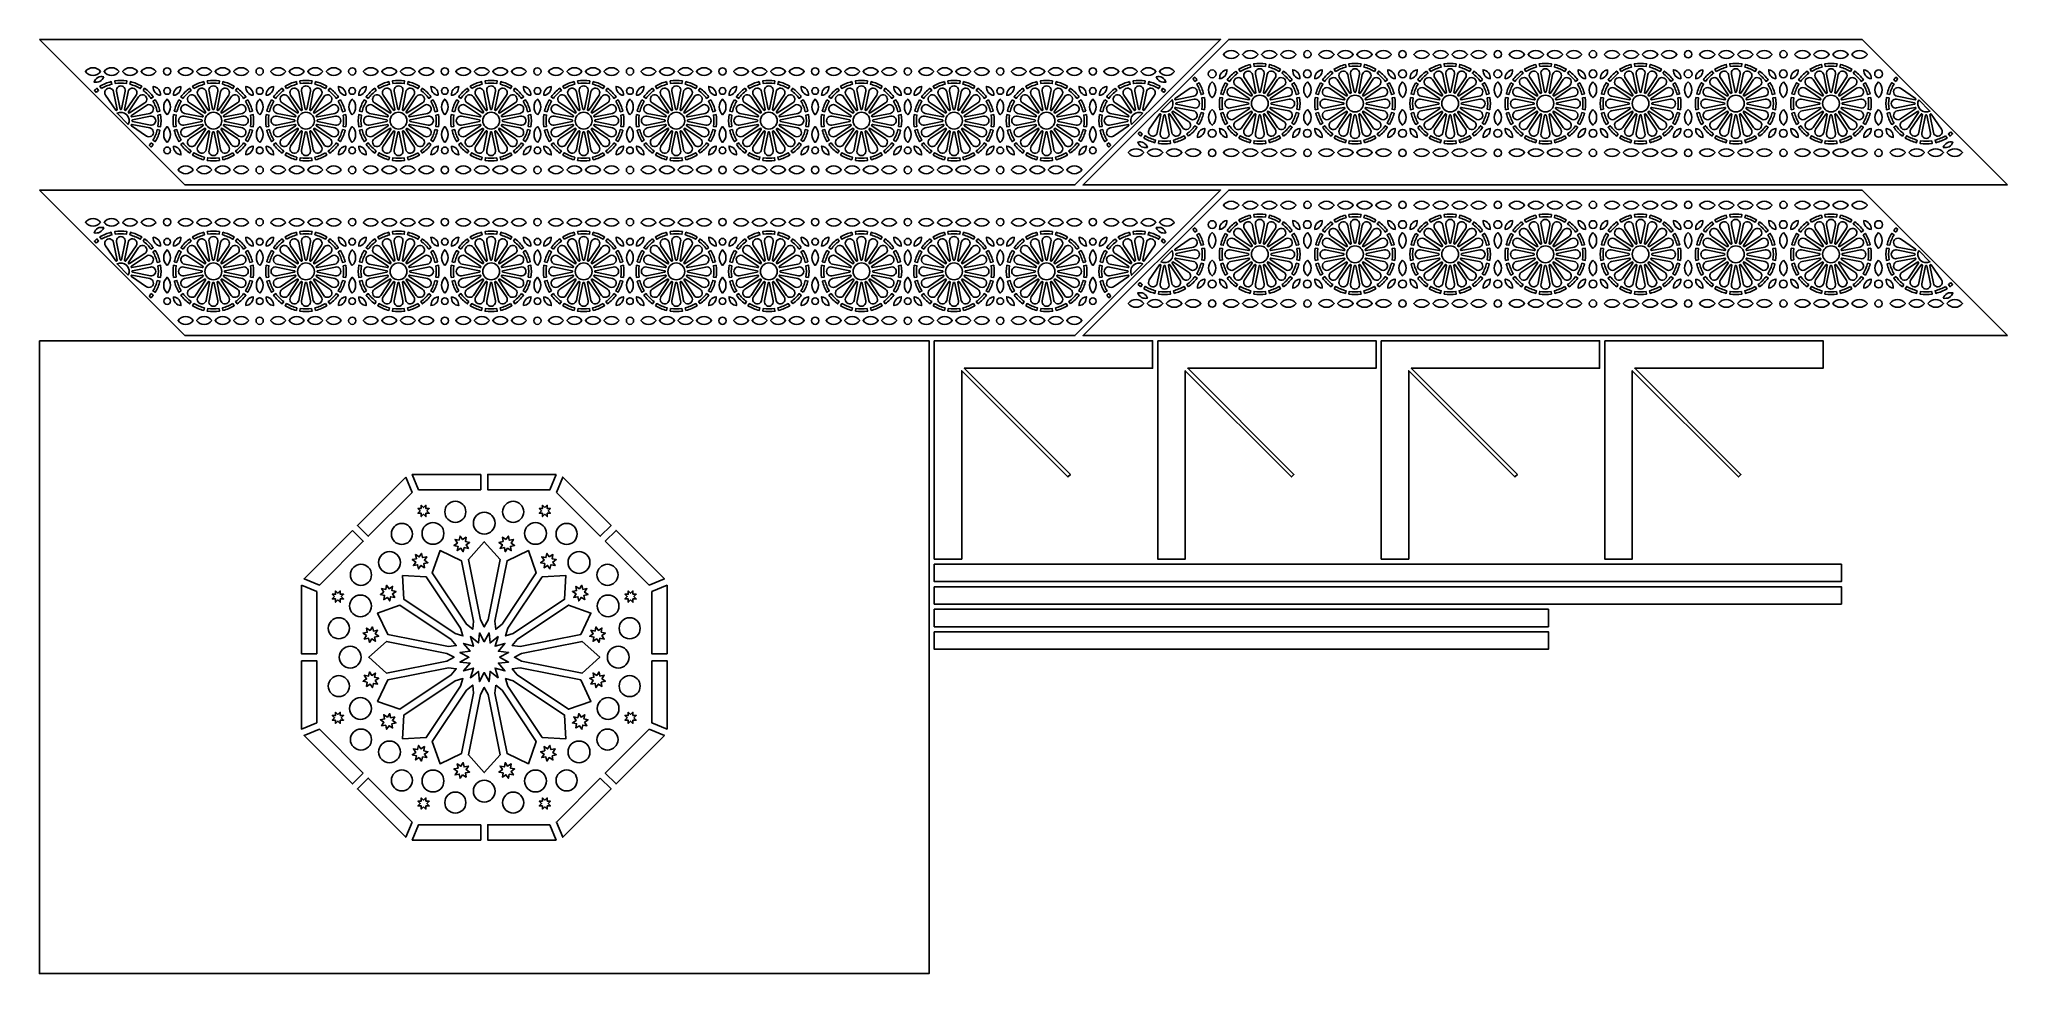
# Model space of a CAD drawing. Header units: millimetres. Extents: x 0 to 2300, y 128 to 1220.
import ezdxf

# ---------------------------------------------------------------- set-up
doc = ezdxf.new("R2010")
doc.units = ezdxf.units.MM
doc.layers.add('CUT', color=1, linetype='CONTINUOUS')

msp = doc.modelspace()

# ---------------------------------------------------------------- linework, layer by layer
at = {"layer": 'CUT'}
for points in [[(0, 1220), (1380.362, 1220), (1210.212, 1049.85), (170.15, 1049.85)], [(2300.062, 1049.85), (1219.7, 1049.85), (1389.85, 1220), (2129.912, 1220)], [(0, 1043.85), (1380.362, 1043.85), (1210.212, 873.7), (170.15, 873.7)], [(2300.062, 873.7), (1219.7, 873.7), (1389.85, 1043.85), (2129.912, 1043.85)], [(0, 867.7), (1039.75, 867.7), (1039.75, 127.95), (0, 127.95)], [(1045.75, 867.7), (1300.9, 867.7), (1300.9, 835.55), (1080.834, 835.55), (1204.931, 711.453), (1201.997, 708.519), (1077.9, 832.616), (1077.9, 612.55), (1045.75, 612.55)], [(1306.9, 867.7), (1562.05, 867.7), (1562.05, 835.55), (1341.984, 835.55), (1466.081, 711.453), (1463.147, 708.519), (1339.05, 832.616), (1339.05, 612.55), (1306.9, 612.55)], [(1568.05, 867.7), (1823.2, 867.7), (1823.2, 835.55), (1603.134, 835.55), (1727.231, 711.453), (1724.297, 708.519), (1600.2, 832.616), (1600.2, 612.55), (1568.05, 612.55)], [(1829.2, 867.7), (2084.35, 867.7), (2084.35, 835.55), (1864.284, 835.55), (1988.381, 711.453), (1985.447, 708.519), (1861.35, 832.616), (1861.35, 612.55), (1829.2, 612.55)], [(428.211, 708.343), (371.701, 651.833), (384.323, 639.211), (435.605, 690.493)], [(515.75, 711.5), (435.833, 711.5), (443.226, 693.65), (515.75, 693.65)], [(603.917, 711.5), (524, 711.5), (524, 693.65), (596.524, 693.65)], [(604.145, 690.493), (655.427, 639.211), (668.049, 651.833), (611.539, 708.343)], [(446.266, 671.615), (442.456, 671.571), (445.119, 668.845), (442.456, 666.12), (446.266, 666.075), (446.311, 662.265), (449.036, 664.928), (451.761, 662.265), (451.806, 666.075), (455.616, 666.12), (452.953, 668.845), (455.616, 671.571), (451.806, 671.615), (451.761, 675.425), (449.036, 672.762), (446.311, 675.425)], [(590.714, 672.762), (587.989, 675.425), (587.944, 671.615), (584.134, 671.571), (586.797, 668.845), (584.134, 666.12), (587.944, 666.075), (587.989, 662.265), (590.714, 664.928), (593.439, 662.265), (593.484, 666.075), (597.294, 666.12), (594.631, 668.845), (597.294, 671.571), (593.484, 671.615), (593.439, 675.425)], [(365.867, 645.999), (309.357, 589.489), (327.207, 582.095), (378.489, 633.377)], [(661.261, 633.377), (712.543, 582.095), (730.393, 589.489), (673.883, 645.999)], [(507.322, 539.787), (493.253, 610.522), (468.256, 622.445), (459.011, 596.339), (499.079, 536.373), (506.358, 530.459)], [(490.691, 634.491), (485.793, 635.406), (488.513, 631.231), (484.401, 628.413), (489.278, 627.384), (488.362, 622.486), (492.538, 625.206), (495.355, 621.094), (496.385, 625.971), (501.283, 625.056), (498.563, 629.231), (502.674, 632.049), (497.798, 633.078), (498.713, 637.976), (494.538, 635.256), (491.72, 639.368)], [(524.337, 541.398), (538.406, 612.132), (519.875, 632.713), (501.344, 612.132), (515.413, 541.398), (519.875, 533.147)], [(540.671, 536.373), (580.739, 596.339), (571.494, 622.445), (546.497, 610.522), (532.428, 539.787), (533.392, 530.459)], [(545.212, 635.256), (541.037, 637.976), (541.952, 633.078), (537.076, 632.049), (541.187, 629.231), (538.467, 625.056), (543.365, 625.971), (544.395, 621.094), (547.212, 625.206), (551.388, 622.486), (550.472, 627.384), (555.349, 628.413), (551.237, 631.231), (553.957, 635.406), (549.059, 634.491), (548.03, 639.368)], [(440.613, 612.92), (435.736, 611.891), (439.848, 609.073), (437.128, 604.898), (442.026, 605.813), (443.055, 600.937), (445.873, 605.048), (450.048, 602.328), (449.133, 607.227), (454.01, 608.256), (449.898, 611.073), (452.619, 615.249), (447.72, 614.334), (446.691, 619.21), (443.873, 615.098), (439.698, 617.819)], [(595.877, 615.098), (593.059, 619.21), (592.03, 614.334), (587.131, 615.249), (589.852, 611.073), (585.74, 608.256), (590.617, 607.227), (589.702, 602.328), (593.877, 605.048), (596.695, 600.937), (597.724, 605.813), (602.622, 604.898), (599.902, 609.073), (604.014, 611.891), (599.137, 612.92), (600.052, 617.819)], [(1045.75, 606.55), (2105.9, 606.55), (2105.9, 586.2), (1045.75, 586.2)], [(306.2, 581.867), (306.2, 501.95), (324.05, 501.95), (324.05, 574.474)], [(344.938, 568.664), (342.275, 565.939), (346.085, 565.894), (346.129, 562.084), (348.855, 564.747), (351.58, 562.084), (351.625, 565.894), (355.435, 565.939), (352.772, 568.664), (355.435, 571.389), (351.625, 571.434), (351.58, 575.244), (348.855, 572.581), (346.129, 575.244), (346.085, 571.434), (342.275, 571.389)], [(402.602, 573.827), (398.49, 571.009), (403.366, 569.98), (402.451, 565.081), (406.627, 567.802), (409.444, 563.69), (410.473, 568.567), (415.372, 567.652), (412.652, 571.827), (416.763, 574.645), (411.887, 575.674), (412.802, 580.572), (408.627, 577.852), (405.809, 581.964), (404.78, 577.087), (399.881, 578.002)], [(492.219, 531.79), (452.152, 591.756), (424.495, 593.205), (425.944, 565.548), (485.91, 525.481), (494.899, 522.801)], [(553.84, 525.481), (613.806, 565.548), (615.255, 593.205), (587.598, 591.756), (547.531, 531.79), (544.851, 522.801)], [(634.97, 577.087), (633.941, 581.964), (631.123, 577.852), (626.948, 580.572), (627.863, 575.674), (622.987, 574.645), (627.098, 571.827), (624.378, 567.652), (629.277, 568.567), (630.306, 563.69), (633.123, 567.802), (637.299, 565.081), (636.384, 569.98), (641.26, 571.009), (637.148, 573.827), (639.869, 578.002)], [(693.665, 571.434), (693.621, 575.244), (690.895, 572.581), (688.17, 575.244), (688.125, 571.434), (684.315, 571.389), (686.978, 568.664), (684.315, 565.939), (688.125, 565.894), (688.17, 562.084), (690.895, 564.747), (693.621, 562.084), (693.665, 565.894), (697.475, 565.939), (694.812, 568.664), (697.475, 571.389)], [(715.7, 574.474), (715.7, 501.95), (733.55, 501.95), (733.55, 581.867)], [(1045.75, 580.2), (2105.9, 580.2), (2105.9, 559.85), (1045.75, 559.85)], [(481.327, 518.621), (421.361, 558.689), (395.255, 549.444), (407.178, 524.447), (477.913, 510.378), (487.241, 511.342)], [(561.837, 510.378), (632.572, 524.447), (644.495, 549.444), (618.389, 558.689), (558.423, 518.621), (552.509, 511.342)], [(1045.75, 553.85), (1763.5, 553.85), (1763.5, 533.5), (1045.75, 533.5)], [(382.444, 523.162), (379.724, 518.987), (384.622, 519.902), (385.651, 515.026), (388.469, 519.137), (392.644, 516.417), (391.729, 521.315), (396.606, 522.345), (392.494, 525.162), (395.214, 529.338), (390.316, 528.422), (389.287, 533.299), (386.469, 529.187), (382.294, 531.907), (383.209, 527.009), (378.332, 525.98)], [(656.541, 527.009), (657.456, 531.907), (653.281, 529.187), (650.463, 533.299), (649.434, 528.422), (644.536, 529.338), (647.256, 525.162), (643.144, 522.345), (648.021, 521.315), (647.106, 516.417), (651.281, 519.137), (654.099, 515.026), (655.128, 519.902), (660.026, 518.987), (657.306, 523.162), (661.418, 525.98)], [(476.302, 502.287), (405.568, 516.356), (384.987, 497.825), (405.568, 479.294), (476.302, 493.363), (484.553, 497.825)], [(537.852, 497.825), (548.314, 503.481), (536.484, 504.705), (543.984, 513.934), (532.587, 510.537), (535.984, 521.934), (526.755, 514.434), (525.531, 526.264), (519.875, 515.802), (514.219, 526.264), (512.995, 514.434), (503.766, 521.934), (507.163, 510.537), (495.766, 513.934), (503.266, 504.705), (491.436, 503.481), (501.898, 497.825), (491.436, 492.169), (503.266, 490.945), (495.766, 481.716), (507.163, 485.113), (503.766, 473.716), (512.995, 481.216), (514.219, 469.386), (519.875, 479.848), (525.531, 469.386), (526.755, 481.216), (535.984, 473.716), (532.587, 485.113), (543.984, 481.716), (536.484, 490.945), (548.314, 492.169)], [(563.448, 493.363), (634.182, 479.294), (654.763, 497.825), (634.182, 516.356), (563.448, 502.287), (555.197, 497.825)], [(1045.75, 527.5), (1763.5, 527.5), (1763.5, 507.15), (1045.75, 507.15)], [(306.2, 493.7), (306.2, 413.783), (324.05, 421.176), (324.05, 493.7)], [(477.913, 485.272), (407.178, 471.203), (395.255, 446.206), (421.361, 436.961), (481.327, 477.029), (487.241, 484.308)], [(558.423, 477.029), (618.389, 436.961), (644.495, 446.206), (632.572, 471.203), (561.837, 485.272), (552.509, 484.308)], [(715.7, 493.7), (715.7, 421.176), (733.55, 413.783), (733.55, 493.7)], [(383.209, 468.641), (382.294, 463.743), (386.469, 466.463), (389.287, 462.351), (390.316, 467.228), (395.214, 466.312), (392.494, 470.488), (396.606, 473.305), (391.729, 474.335), (392.644, 479.233), (388.469, 476.513), (385.651, 480.624), (384.622, 475.748), (379.724, 476.663), (382.444, 472.488), (378.332, 469.67)], [(485.91, 470.169), (425.944, 430.102), (424.495, 402.445), (452.152, 403.894), (492.219, 463.86), (494.899, 472.849)], [(499.079, 459.277), (459.011, 399.311), (468.256, 373.205), (493.253, 385.128), (507.322, 455.863), (506.358, 465.191)], [(515.413, 454.252), (501.344, 383.518), (519.875, 362.937), (538.406, 383.518), (524.337, 454.252), (519.875, 462.503)], [(533.392, 465.191), (532.428, 455.863), (546.497, 385.128), (571.494, 373.205), (580.739, 399.311), (540.671, 459.277)], [(547.531, 463.86), (587.598, 403.894), (615.255, 402.445), (613.806, 430.102), (553.84, 470.169), (544.851, 472.849)], [(657.306, 472.488), (660.026, 476.663), (655.128, 475.748), (654.099, 480.624), (651.281, 476.513), (647.106, 479.233), (648.021, 474.335), (643.144, 473.305), (647.256, 470.488), (644.536, 466.312), (649.434, 467.228), (650.463, 462.351), (653.281, 466.463), (657.456, 463.743), (656.541, 468.641), (661.418, 469.67)], [(346.085, 424.216), (346.129, 420.406), (348.855, 423.069), (351.58, 420.406), (351.625, 424.216), (355.435, 424.261), (352.772, 426.986), (355.435, 429.711), (351.625, 429.756), (351.58, 433.566), (348.855, 430.903), (346.129, 433.566), (346.085, 429.756), (342.275, 429.711), (344.938, 426.986), (342.275, 424.261)], [(404.78, 418.563), (405.809, 413.686), (408.627, 417.798), (412.802, 415.078), (411.887, 419.976), (416.763, 421.005), (412.652, 423.823), (415.372, 427.998), (410.473, 427.083), (409.444, 431.96), (406.627, 427.848), (402.451, 430.569), (403.366, 425.67), (398.49, 424.641), (402.602, 421.823), (399.881, 417.648)], [(637.148, 421.823), (641.26, 424.641), (636.384, 425.67), (637.299, 430.569), (633.123, 427.848), (630.306, 431.96), (629.277, 427.083), (624.378, 427.998), (627.098, 423.823), (622.987, 421.005), (627.863, 419.976), (626.948, 415.078), (631.123, 417.798), (633.941, 413.686), (634.97, 418.563), (639.869, 417.648)], [(694.812, 426.986), (697.475, 429.711), (693.665, 429.756), (693.621, 433.566), (690.895, 430.903), (688.17, 433.566), (688.125, 429.756), (684.315, 429.711), (686.978, 426.986), (684.315, 424.261), (688.125, 424.216), (688.17, 420.406), (690.895, 423.069), (693.621, 420.406), (693.665, 424.216), (697.475, 424.261)], [(378.489, 362.273), (327.207, 413.555), (309.357, 406.161), (365.867, 349.651)], [(443.873, 380.552), (446.691, 376.44), (447.72, 381.316), (452.619, 380.401), (449.898, 384.577), (454.01, 387.394), (449.133, 388.423), (450.048, 393.322), (445.873, 390.602), (443.055, 394.713), (442.026, 389.837), (437.128, 390.752), (439.848, 386.577), (435.736, 383.759), (440.613, 382.73), (439.698, 377.831)], [(599.137, 382.73), (604.014, 383.759), (599.902, 386.577), (602.622, 390.752), (597.724, 389.837), (596.695, 394.713), (593.877, 390.602), (589.702, 393.322), (590.617, 388.423), (585.74, 387.394), (589.852, 384.577), (587.131, 380.401), (592.03, 381.316), (593.059, 376.44), (595.877, 380.552), (600.052, 377.831)], [(712.543, 413.555), (661.261, 362.273), (673.883, 349.651), (730.393, 406.161)], [(494.538, 360.394), (498.713, 357.674), (497.798, 362.572), (502.674, 363.601), (498.563, 366.419), (501.283, 370.594), (496.385, 369.679), (495.355, 374.556), (492.538, 370.444), (488.362, 373.164), (489.278, 368.266), (484.401, 367.237), (488.513, 364.419), (485.793, 360.244), (490.691, 361.159), (491.72, 356.282)], [(549.059, 361.159), (553.957, 360.244), (551.237, 364.419), (555.349, 367.237), (550.472, 368.266), (551.388, 373.164), (547.212, 370.444), (544.395, 374.556), (543.365, 369.679), (538.467, 370.594), (541.187, 366.419), (537.076, 363.601), (541.952, 362.572), (541.037, 357.674), (545.212, 360.394), (548.03, 356.282)], [(435.605, 305.157), (384.323, 356.439), (371.701, 343.817), (428.211, 287.307)], [(655.427, 356.439), (604.145, 305.157), (611.539, 287.307), (668.049, 343.817)], [(449.036, 322.888), (451.761, 320.225), (451.806, 324.035), (455.616, 324.079), (452.953, 326.805), (455.616, 329.53), (451.806, 329.575), (451.761, 333.385), (449.036, 330.722), (446.311, 333.385), (446.266, 329.575), (442.456, 329.53), (445.119, 326.805), (442.456, 324.079), (446.266, 324.035), (446.311, 320.225)], [(593.484, 324.035), (597.294, 324.079), (594.631, 326.805), (597.294, 329.53), (593.484, 329.575), (593.439, 333.385), (590.714, 330.722), (587.989, 333.385), (587.944, 329.575), (584.134, 329.53), (586.797, 326.805), (584.134, 324.079), (587.944, 324.035), (587.989, 320.225), (590.714, 322.888), (593.439, 320.225)], [(515.75, 302), (443.226, 302), (435.833, 284.15), (515.75, 284.15)], [(596.524, 302), (524, 302), (524, 284.15), (603.917, 284.15)]]:
    msp.add_lwpolyline(points, close=True, dxfattribs=at)
for points in [[(1392.756, 1206.85, 0.2364948), (1383.625, 1202.275, 0.2364948), (1392.756, 1197.7, 0.2364948), (1401.888, 1202.275, 0.2364948)], [(1415.006, 1206.85, 0.2364948), (1405.875, 1202.275, 0.2364948), (1415.006, 1197.7, 0.2364948), (1424.138, 1202.275, 0.2364948)], [(1437.256, 1206.85, 0.2364948), (1428.125, 1202.275, 0.2364948), (1437.256, 1197.7, 0.2364948), (1446.388, 1202.275, 0.2364948)], [(1459.506, 1206.85, 0.2364948), (1450.375, 1202.275, 0.2364948), (1459.506, 1197.7, 0.2364948), (1468.638, 1202.275, 0.2364948)], [(1504.006, 1206.85, 0.2364948), (1494.875, 1202.275, 0.2364948), (1504.006, 1197.7, 0.2364948), (1513.138, 1202.275, 0.2364948)], [(1526.256, 1206.85, 0.2364948), (1517.125, 1202.275, 0.2364948), (1526.256, 1197.7, 0.2364948), (1535.388, 1202.275, 0.2364948)], [(1548.506, 1206.85, 0.2364948), (1539.375, 1202.275, 0.2364948), (1548.506, 1197.7, 0.2364948), (1557.638, 1202.275, 0.2364948)], [(1570.756, 1206.85, 0.2364948), (1561.625, 1202.275, 0.2364948), (1570.756, 1197.7, 0.2364948), (1579.888, 1202.275, 0.2364948)], [(1615.256, 1206.85, 0.2364948), (1606.125, 1202.275, 0.2364948), (1615.256, 1197.7, 0.2364948), (1624.388, 1202.275, 0.2364948)], [(1637.506, 1206.85, 0.2364948), (1628.375, 1202.275, 0.2364948), (1637.506, 1197.7, 0.2364948), (1646.638, 1202.275, 0.2364948)], [(1659.756, 1206.85, 0.2364948), (1650.625, 1202.275, 0.2364948), (1659.756, 1197.7, 0.2364948), (1668.888, 1202.275, 0.2364948)], [(1682.006, 1206.85, 0.2364948), (1672.875, 1202.275, 0.2364948), (1682.006, 1197.7, 0.2364948), (1691.138, 1202.275, 0.2364948)], [(1726.506, 1206.85, 0.2364948), (1717.375, 1202.275, 0.2364948), (1726.506, 1197.7, 0.2364948), (1735.638, 1202.275, 0.2364948)], [(1748.756, 1206.85, 0.2364948), (1739.625, 1202.275, 0.2364948), (1748.756, 1197.7, 0.2364948), (1757.888, 1202.275, 0.2364948)], [(1761.875, 1202.275, 0.2364948), (1771.006, 1197.7, 0.2364948), (1780.138, 1202.275, 0.2364948), (1771.006, 1206.85, 0.2364948)], [(1784.125, 1202.275, 0.2364948), (1793.256, 1197.7, 0.2364948), (1802.388, 1202.275, 0.2364948), (1793.256, 1206.85, 0.2364948)], [(1828.625, 1202.275, 0.2364948), (1837.756, 1197.7, 0.2364948), (1846.888, 1202.275, 0.2364948), (1837.756, 1206.85, 0.2364948)], [(1850.875, 1202.275, 0.2364948), (1860.006, 1197.7, 0.2364948), (1869.138, 1202.275, 0.2364948), (1860.006, 1206.85, 0.2364948)], [(1873.125, 1202.275, 0.2364948), (1882.256, 1197.7, 0.2364948), (1891.388, 1202.275, 0.2364948), (1882.256, 1206.85, 0.2364948)], [(1895.375, 1202.275, 0.2364948), (1904.506, 1197.7, 0.2364948), (1913.638, 1202.275, 0.2364948), (1904.506, 1206.85, 0.2364948)], [(1939.875, 1202.275, 0.2364948), (1949.006, 1197.7, 0.2364948), (1958.138, 1202.275, 0.2364948), (1949.006, 1206.85, 0.2364948)], [(1962.125, 1202.275, 0.2364948), (1971.256, 1197.7, 0.2364948), (1980.388, 1202.275, 0.2364948), (1971.256, 1206.85, 0.2364948)], [(1984.375, 1202.275, 0.2364948), (1993.506, 1197.7, 0.2364948), (2002.638, 1202.275, 0.2364948), (1993.506, 1206.85, 0.2364948)], [(2006.625, 1202.275, 0.2364948), (2015.756, 1197.7, 0.2364948), (2024.888, 1202.275, 0.2364948), (2015.756, 1206.85, 0.2364948)], [(2051.125, 1202.275, 0.2364948), (2060.256, 1197.7, 0.2364948), (2069.388, 1202.275, 0.2364948), (2060.256, 1206.85, 0.2364948)], [(2073.375, 1202.275, 0.2364948), (2082.506, 1197.7, 0.2364948), (2091.638, 1202.275, 0.2364948), (2082.506, 1206.85, 0.2364948)], [(2095.625, 1202.275, 0.2364948), (2104.756, 1197.7, 0.2364948), (2113.888, 1202.275, 0.2364948), (2104.756, 1206.85, 0.2364948)], [(2117.875, 1202.275, 0.2364948), (2127.006, 1197.7, 0.2364948), (2136.138, 1202.275, 0.2364948), (2127.006, 1206.85, 0.2364948)], [(71.553, 1182.275, 0.2437619), (62.726, 1186.85, 0.2437619), (53.9, 1182.275, 0.2437619), (62.726, 1177.7, 0.2437619)], [(75.187, 1176.1, 0.1944666), (68.352, 1175.382, 0.1944665), (63.936, 1170.116, 0.1944666), (70.771, 1170.834, 0.1944665)], [(93.189, 1182.275, 0.2437619), (84.363, 1186.85, 0.2437619), (75.537, 1182.275, 0.2437619), (84.363, 1177.7, 0.2437619)], [(114.825, 1182.275, 0.2437619), (105.999, 1186.85, 0.2437619), (97.173, 1182.275, 0.2437619), (105.999, 1177.7, 0.2437619)], [(136.462, 1182.275, 0.2437619), (127.636, 1186.85, 0.2437619), (118.809, 1182.275, 0.2437619), (127.636, 1177.7, 0.2437619)], [(179.734, 1182.275, 0.2437619), (170.908, 1186.85, 0.2437619), (162.082, 1182.275, 0.2437619), (170.908, 1177.7, 0.2437619)], [(201.371, 1182.275, 0.2437619), (192.545, 1186.85, 0.2437619), (183.718, 1182.275, 0.2437619), (192.545, 1177.7, 0.2437619)], [(223.007, 1182.275, 0.2437619), (214.181, 1186.85, 0.2437619), (205.355, 1182.275, 0.2437619), (214.181, 1177.7, 0.2437619)], [(244.644, 1182.275, 0.2437619), (235.817, 1186.85, 0.2437619), (226.991, 1182.275, 0.2437619), (235.817, 1177.7, 0.2437619)], [(287.916, 1182.275, 0.2437619), (279.09, 1186.85, 0.2437619), (270.264, 1182.275, 0.2437619), (279.09, 1177.7, 0.2437619)], [(309.553, 1182.275, 0.2437619), (300.726, 1186.85, 0.2437619), (291.9, 1182.275, 0.2437619), (300.726, 1177.7, 0.2437619)], [(331.189, 1182.275, 0.2437619), (322.363, 1186.85, 0.2437619), (313.537, 1182.275, 0.2437619), (322.363, 1177.7, 0.2437619)], [(352.825, 1182.275, 0.2437619), (343.999, 1186.85, 0.2437619), (335.173, 1182.275, 0.2437619), (343.999, 1177.7, 0.2437619)], [(396.098, 1182.275, 0.2437619), (387.272, 1186.85, 0.2437619), (378.446, 1182.275, 0.2437619), (387.272, 1177.7, 0.2437619)], [(417.734, 1182.275, 0.2437619), (408.908, 1186.85, 0.2437619), (400.082, 1182.275, 0.2437619), (408.908, 1177.7, 0.2437619)], [(439.371, 1182.275, 0.2437619), (430.545, 1186.85, 0.2437619), (421.718, 1182.275, 0.2437619), (430.545, 1177.7, 0.2437619)], [(461.007, 1182.275, 0.2437619), (452.181, 1186.85, 0.2437619), (443.355, 1182.275, 0.2437619), (452.181, 1177.7, 0.2437619)], [(504.28, 1182.275, 0.2437619), (495.454, 1186.85, 0.2437619), (486.628, 1182.275, 0.2437619), (495.454, 1177.7, 0.2437619)], [(525.916, 1182.275, 0.2437619), (517.09, 1186.85, 0.2437619), (508.264, 1182.275, 0.2437619), (517.09, 1177.7, 0.2437619)], [(547.553, 1182.275, 0.2437619), (538.726, 1186.85, 0.2437619), (529.9, 1182.275, 0.2437619), (538.726, 1177.7, 0.2437619)], [(569.189, 1182.275, 0.2437619), (560.363, 1186.85, 0.2437619), (551.537, 1182.275, 0.2437619), (560.363, 1177.7, 0.2437619)], [(612.462, 1182.275, 0.2437619), (603.636, 1186.85, 0.2437619), (594.809, 1182.275, 0.2437619), (603.636, 1177.7, 0.2437619)], [(634.098, 1182.275, 0.2437619), (625.272, 1186.85, 0.2437619), (616.446, 1182.275, 0.2437619), (625.272, 1177.7, 0.2437619)], [(655.734, 1182.275, 0.2437619), (646.908, 1186.85, 0.2437619), (638.082, 1182.275, 0.2437619), (646.908, 1177.7, 0.2437619)], [(677.371, 1182.275, 0.2437619), (668.545, 1186.85, 0.2437619), (659.718, 1182.275, 0.2437619), (668.545, 1177.7, 0.2437619)], [(711.817, 1177.7, 0.2437619), (720.644, 1182.275, 0.2437619), (711.817, 1186.85, 0.2437619), (702.991, 1182.275, 0.2437619)], [(733.454, 1177.7, 0.2437619), (742.28, 1182.275, 0.2437619), (733.454, 1186.85, 0.2437619), (724.628, 1182.275, 0.2437619)], [(755.09, 1177.7, 0.2437619), (763.916, 1182.275, 0.2437619), (755.09, 1186.85, 0.2437619), (746.264, 1182.275, 0.2437619)], [(776.726, 1177.7, 0.2437619), (785.553, 1182.275, 0.2437619), (776.726, 1186.85, 0.2437619), (767.9, 1182.275, 0.2437619)], [(819.999, 1177.7, 0.2437619), (828.825, 1182.275, 0.2437619), (819.999, 1186.85, 0.2437619), (811.173, 1182.275, 0.2437619)], [(841.636, 1177.7, 0.2437619), (850.462, 1182.275, 0.2437619), (841.636, 1186.85, 0.2437619), (832.809, 1182.275, 0.2437619)], [(863.272, 1177.7, 0.2437619), (872.098, 1182.275, 0.2437619), (863.272, 1186.85, 0.2437619), (854.446, 1182.275, 0.2437619)], [(884.908, 1177.7, 0.2437619), (893.734, 1182.275, 0.2437619), (884.908, 1186.85, 0.2437619), (876.082, 1182.275, 0.2437619)], [(928.181, 1177.7, 0.2437619), (937.007, 1182.275, 0.2437619), (928.181, 1186.85, 0.2437619), (919.355, 1182.275, 0.2437619)], [(949.817, 1177.7, 0.2437619), (958.644, 1182.275, 0.2437619), (949.817, 1186.85, 0.2437619), (940.991, 1182.275, 0.2437619)], [(971.454, 1177.7, 0.2437619), (980.28, 1182.275, 0.2437619), (971.454, 1186.85, 0.2437619), (962.628, 1182.275, 0.2437619)], [(993.09, 1177.7, 0.2437619), (1001.916, 1182.275, 0.2437619), (993.09, 1186.85, 0.2437619), (984.264, 1182.275, 0.2437619)], [(1036.363, 1177.7, 0.2437619), (1045.189, 1182.275, 0.2437619), (1036.363, 1186.85, 0.2437619), (1027.537, 1182.275, 0.2437619)], [(1057.999, 1177.7, 0.2437619), (1066.825, 1182.275, 0.2437619), (1057.999, 1186.85, 0.2437619), (1049.173, 1182.275, 0.2437619)], [(1079.636, 1177.7, 0.2437619), (1088.462, 1182.275, 0.2437619), (1079.636, 1186.85, 0.2437619), (1070.809, 1182.275, 0.2437619)], [(1101.272, 1177.7, 0.2437619), (1110.098, 1182.275, 0.2437619), (1101.272, 1186.85, 0.2437619), (1092.446, 1182.275, 0.2437619)], [(1144.545, 1177.7, 0.2437619), (1153.371, 1182.275, 0.2437619), (1144.545, 1186.85, 0.2437619), (1135.718, 1182.275, 0.2437619)], [(1166.181, 1177.7, 0.2437619), (1175.007, 1182.275, 0.2437619), (1166.181, 1186.85, 0.2437619), (1157.355, 1182.275, 0.2437619)], [(1187.817, 1177.7, 0.2437619), (1196.644, 1182.275, 0.2437619), (1187.817, 1186.85, 0.2437619), (1178.991, 1182.275, 0.2437619)], [(1209.454, 1177.7, 0.2437619), (1218.28, 1182.275, 0.2437619), (1209.454, 1186.85, 0.2437619), (1200.628, 1182.275, 0.2437619)], [(1252.726, 1177.7, 0.2437619), (1261.553, 1182.275, 0.2437619), (1252.726, 1186.85, 0.2437619), (1243.9, 1182.275, 0.2437619)], [(1274.363, 1177.7, 0.2437619), (1283.189, 1182.275, 0.2437619), (1274.363, 1186.85, 0.2437619), (1265.537, 1182.275, 0.2437619)], [(1295.999, 1177.7, 0.2437619), (1304.825, 1182.275, 0.2437619), (1295.999, 1186.85, 0.2437619), (1287.173, 1182.275, 0.2437619)], [(1309.591, 1170.834, 0.1944666), (1316.426, 1170.116, 0.1944665), (1312.01, 1175.382, 0.1944666), (1305.175, 1176.1, 0.1944665)], [(1317.636, 1177.7, 0.2437619), (1326.462, 1182.275, 0.2437619), (1317.636, 1186.85, 0.2437619), (1308.809, 1182.275, 0.2437619)], [(1352.793, 1172.78, 0.0204089), (1350.396, 1175.779), (1348.022, 1173.711, -0.0203517), (1350.252, 1170.921)], [(1385.58, 1177.468, 0.1945765), (1387.664, 1184.402, 0.1945763), (1381.345, 1180.867, 0.1945763), (1379.261, 1173.933, 0.1945764)], [(1398.276, 1182.837, 0.0760113), (1388.219, 1172.78), (1390.76, 1170.921, -0.0759542), (1400.135, 1180.296)], [(1417.07, 1155.188), (1405.346, 1172.926, 1.2247826), (1398.13, 1165.71), (1415.868, 1153.986, 0.8164706)], [(1414.904, 1190.61, 0.0760115), (1401.765, 1185.169), (1403.4, 1182.478, -0.075954), (1415.65, 1187.552)], [(1421.687, 1157.874), (1417.644, 1178.749, 1.2247823), (1408.215, 1174.843), (1420.117, 1157.224, 0.816472)], [(1433.241, 1191.429, 0.0760116), (1419.021, 1191.429), (1419.501, 1188.319, -0.0759539), (1432.761, 1188.319)], [(1426.981, 1158.589), (1431.234, 1179.422, 1.2247824), (1421.029, 1179.422), (1425.282, 1158.589, 0.8164713)], [(1432.145, 1157.224), (1444.047, 1174.843, 1.2247823), (1434.618, 1178.749), (1430.575, 1157.874, 0.816472)], [(1436.394, 1153.986), (1454.132, 1165.71, 1.2247826), (1446.916, 1172.926), (1435.192, 1155.188, 0.8164706)], [(1450.497, 1185.169, 0.0760115), (1437.358, 1190.61), (1436.612, 1187.552, -0.075954), (1448.862, 1182.478)], [(1464.043, 1172.78, 0.0760113), (1453.986, 1182.837), (1452.127, 1180.296, -0.0759542), (1461.502, 1170.921)], [(1466.683, 1177.468, 0.1945764), (1473.001, 1173.933, 0.1945763), (1470.918, 1180.867, 0.1945763), (1464.598, 1184.402, 0.1945765)], [(1496.83, 1177.468, 0.1945765), (1498.914, 1184.402, 0.1945763), (1492.595, 1180.867, 0.1945763), (1490.511, 1173.933, 0.1945764)], [(1509.526, 1182.837, 0.0760113), (1499.469, 1172.78), (1502.01, 1170.921, -0.0759542), (1511.385, 1180.296)], [(1528.32, 1155.188), (1516.596, 1172.926, 1.2247826), (1509.38, 1165.71), (1527.118, 1153.986, 0.8164706)], [(1526.154, 1190.61, 0.0760115), (1513.015, 1185.169), (1514.65, 1182.478, -0.075954), (1526.9, 1187.552)], [(1532.937, 1157.874), (1528.894, 1178.749, 1.2247823), (1519.465, 1174.843), (1531.367, 1157.224, 0.816472)], [(1544.491, 1191.429, 0.0760116), (1530.271, 1191.429), (1530.751, 1188.319, -0.0759539), (1544.011, 1188.319)], [(1538.231, 1158.589), (1542.484, 1179.422, 1.2247824), (1532.279, 1179.422), (1536.532, 1158.589, 0.8164713)], [(1543.395, 1157.224), (1555.297, 1174.843, 1.2247823), (1545.868, 1178.749), (1541.825, 1157.874, 0.816472)], [(1547.644, 1153.986), (1565.382, 1165.71, 1.2247826), (1558.166, 1172.926), (1546.442, 1155.188, 0.8164706)], [(1561.747, 1185.169, 0.0760115), (1548.608, 1190.61), (1547.862, 1187.552, -0.075954), (1560.112, 1182.478)], [(1575.293, 1172.78, 0.0760113), (1565.236, 1182.837), (1563.377, 1180.296, -0.0759542), (1572.752, 1170.921)], [(1577.933, 1177.468, 0.1945764), (1584.251, 1173.933, 0.1945763), (1582.168, 1180.867, 0.1945763), (1575.848, 1184.402, 0.1945765)], [(1608.08, 1177.468, 0.1945765), (1610.164, 1184.402, 0.1945763), (1603.845, 1180.867, 0.1945763), (1601.761, 1173.933, 0.1945764)], [(1620.776, 1182.837, 0.0760113), (1610.719, 1172.78), (1613.26, 1170.921, -0.0759542), (1622.635, 1180.296)], [(1639.57, 1155.188), (1627.846, 1172.926, 1.2247826), (1620.63, 1165.71), (1638.368, 1153.986, 0.8164706)], [(1637.404, 1190.61, 0.0760115), (1624.265, 1185.169), (1625.9, 1182.478, -0.075954), (1638.15, 1187.552)], [(1644.187, 1157.874), (1640.144, 1178.749, 1.2247823), (1630.715, 1174.843), (1642.617, 1157.224, 0.816472)], [(1655.741, 1191.429, 0.0760116), (1641.521, 1191.429), (1642.001, 1188.319, -0.0759539), (1655.261, 1188.319)], [(1649.481, 1158.589), (1653.734, 1179.422, 1.2247824), (1643.529, 1179.422), (1647.782, 1158.589, 0.8164713)], [(1654.645, 1157.224), (1666.547, 1174.843, 1.2247823), (1657.118, 1178.749), (1653.075, 1157.874, 0.816472)], [(1658.894, 1153.986), (1676.632, 1165.71, 1.2247826), (1669.416, 1172.926), (1657.692, 1155.188, 0.8164706)], [(1672.997, 1185.169, 0.0760115), (1659.858, 1190.61), (1659.112, 1187.552, -0.075954), (1671.362, 1182.478)], [(1686.543, 1172.78, 0.0760113), (1676.486, 1182.837), (1674.627, 1180.296, -0.0759542), (1684.002, 1170.921)], [(1689.183, 1177.468, 0.1945764), (1695.501, 1173.933, 0.1945763), (1693.418, 1180.867, 0.1945763), (1687.098, 1184.402, 0.1945765)], [(1719.33, 1177.468, 0.1945765), (1721.414, 1184.402, 0.1945763), (1715.095, 1180.867, 0.1945763), (1713.011, 1173.933, 0.1945764)], [(1732.026, 1182.837, 0.0760113), (1721.969, 1172.78), (1724.51, 1170.921, -0.0759542), (1733.885, 1180.296)], [(1750.82, 1155.188), (1739.096, 1172.926, 1.2247826), (1731.88, 1165.71), (1749.618, 1153.986, 0.8164706)], [(1748.654, 1190.61, 0.0760115), (1735.515, 1185.169), (1737.15, 1182.478, -0.075954), (1749.4, 1187.552)], [(1755.437, 1157.874), (1751.394, 1178.749, 1.2247823), (1741.965, 1174.843), (1753.867, 1157.224, 0.816472)], [(1753.251, 1188.319, -0.0759539), (1766.511, 1188.319), (1766.991, 1191.429, 0.0760116), (1752.771, 1191.429)], [(1760.731, 1158.589), (1764.984, 1179.422, 1.2247824), (1754.779, 1179.422), (1759.032, 1158.589, 0.8164713)], [(1765.895, 1157.224), (1777.797, 1174.843, 1.2247823), (1768.368, 1178.749), (1764.325, 1157.874, 0.816472)], [(1770.144, 1153.986), (1787.882, 1165.71, 1.2247826), (1780.666, 1172.926), (1768.942, 1155.188, 0.8164706)], [(1770.362, 1187.552, -0.075954), (1782.612, 1182.478), (1784.247, 1185.169, 0.0760115), (1771.108, 1190.61)], [(1785.877, 1180.296, -0.0759542), (1795.252, 1170.921), (1797.793, 1172.78, 0.0760113), (1787.736, 1182.837)], [(1806.751, 1173.933, 0.1945763), (1804.668, 1180.867, 0.1945763), (1798.348, 1184.402, 0.1945764), (1800.433, 1177.468, 0.1945764)], [(1832.664, 1184.402, 0.1945763), (1826.345, 1180.867, 0.1945763), (1824.261, 1173.933, 0.1945764), (1830.58, 1177.468, 0.1945764)], [(1835.76, 1170.921, -0.0759542), (1845.135, 1180.296), (1843.276, 1182.837, 0.0760113), (1833.219, 1172.78)], [(1862.07, 1155.188), (1850.346, 1172.926, 1.2247826), (1843.13, 1165.71), (1860.868, 1153.986, 0.8164706)], [(1848.4, 1182.478, -0.075954), (1860.65, 1187.552), (1859.904, 1190.61, 0.0760115), (1846.765, 1185.169)], [(1866.687, 1157.874), (1862.644, 1178.749, 1.2247823), (1853.215, 1174.843), (1865.117, 1157.224, 0.816472)], [(1864.501, 1188.319, -0.0759539), (1877.761, 1188.319), (1878.241, 1191.429, 0.0760116), (1864.021, 1191.429)], [(1871.981, 1158.589), (1876.234, 1179.422, 1.2247824), (1866.029, 1179.422), (1870.282, 1158.589, 0.8164713)], [(1877.145, 1157.224), (1889.047, 1174.843, 1.2247823), (1879.618, 1178.749), (1875.575, 1157.874, 0.816472)], [(1881.394, 1153.986), (1899.132, 1165.71, 1.2247826), (1891.916, 1172.926), (1880.192, 1155.188, 0.8164706)], [(1881.612, 1187.552, -0.075954), (1893.862, 1182.478), (1895.497, 1185.169, 0.0760115), (1882.358, 1190.61)], [(1897.127, 1180.296, -0.0759542), (1906.502, 1170.921), (1909.043, 1172.78, 0.0760113), (1898.986, 1182.837)], [(1918.001, 1173.933, 0.1945763), (1915.918, 1180.867, 0.1945763), (1909.598, 1184.402, 0.1945764), (1911.683, 1177.468, 0.1945764)], [(1943.914, 1184.402, 0.1945763), (1937.595, 1180.867, 0.1945763), (1935.511, 1173.933, 0.1945764), (1941.83, 1177.468, 0.1945764)], [(1947.01, 1170.921, -0.0759542), (1956.385, 1180.296), (1954.526, 1182.837, 0.0760113), (1944.469, 1172.78)], [(1973.32, 1155.188), (1961.596, 1172.926, 1.2247826), (1954.38, 1165.71), (1972.118, 1153.986, 0.8164706)], [(1959.65, 1182.478, -0.075954), (1971.9, 1187.552), (1971.154, 1190.61, 0.0760115), (1958.015, 1185.169)], [(1977.937, 1157.874), (1973.894, 1178.749, 1.2247823), (1964.465, 1174.843), (1976.367, 1157.224, 0.816472)], [(1975.751, 1188.319, -0.0759539), (1989.011, 1188.319), (1989.491, 1191.429, 0.0760116), (1975.271, 1191.429)], [(1983.231, 1158.589), (1987.484, 1179.422, 1.2247824), (1977.279, 1179.422), (1981.532, 1158.589, 0.8164713)], [(1988.395, 1157.224), (2000.297, 1174.843, 1.2247823), (1990.868, 1178.749), (1986.825, 1157.874, 0.816472)], [(1992.644, 1153.986), (2010.382, 1165.71, 1.2247826), (2003.166, 1172.926), (1991.442, 1155.188, 0.8164706)], [(1992.862, 1187.552, -0.075954), (2005.112, 1182.478), (2006.747, 1185.169, 0.0760115), (1993.608, 1190.61)], [(2008.377, 1180.296, -0.0759542), (2017.752, 1170.921), (2020.293, 1172.78, 0.0760113), (2010.236, 1182.837)], [(2029.251, 1173.933, 0.1945763), (2027.168, 1180.867, 0.1945763), (2020.848, 1184.402, 0.1945764), (2022.933, 1177.468, 0.1945764)], [(2055.164, 1184.402, 0.1945763), (2048.845, 1180.867, 0.1945763), (2046.761, 1173.933, 0.1945764), (2053.08, 1177.468, 0.1945764)], [(2058.26, 1170.921, -0.0759542), (2067.635, 1180.296), (2065.776, 1182.837, 0.0760113), (2055.719, 1172.78)], [(2084.57, 1155.188), (2072.846, 1172.926, 1.2247826), (2065.63, 1165.71), (2083.368, 1153.986, 0.8164706)], [(2070.9, 1182.478, -0.075954), (2083.15, 1187.552), (2082.404, 1190.61, 0.0760115), (2069.265, 1185.169)], [(2089.187, 1157.874), (2085.144, 1178.749, 1.2247823), (2075.715, 1174.843), (2087.617, 1157.224, 0.816472)], [(2087.001, 1188.319, -0.0759539), (2100.261, 1188.319), (2100.741, 1191.429, 0.0760116), (2086.521, 1191.429)], [(2094.481, 1158.589), (2098.734, 1179.422, 1.2247824), (2088.529, 1179.422), (2092.782, 1158.589, 0.8164713)], [(2099.645, 1157.224), (2111.547, 1174.843, 1.2247823), (2102.118, 1178.749), (2098.075, 1157.874, 0.816472)], [(2103.894, 1153.986), (2121.632, 1165.71, 1.2247826), (2114.416, 1172.926), (2102.692, 1155.188, 0.8164706)], [(2104.112, 1187.552, -0.075954), (2116.362, 1182.478), (2117.997, 1185.169, 0.0760115), (2104.858, 1190.61)], [(2119.627, 1180.296, -0.0759542), (2129.002, 1170.921), (2131.543, 1172.78, 0.0760113), (2121.486, 1182.837)], [(2140.501, 1173.933, 0.1945763), (2138.418, 1180.867, 0.1945763), (2132.098, 1184.402, 0.1945764), (2134.183, 1177.468, 0.1945764)], [(2169.51, 1170.921, -0.0203517), (2171.74, 1173.711), (2169.366, 1175.779, 0.0204089), (2166.969, 1172.78)], [(66.395, 1158.066, -0.0203517), (69.185, 1160.296), (67.326, 1162.837, 0.0204089), (64.327, 1160.44)], [(72.45, 1162.478, -0.075954), (84.7, 1167.552), (83.954, 1170.61, 0.0760115), (70.815, 1165.169)], [(90.737, 1137.874), (86.694, 1158.749, 1.2247823), (77.265, 1154.843), (89.167, 1137.224, 0.816472)], [(88.551, 1168.319, -0.0759539), (101.811, 1168.319), (102.291, 1171.429, 0.0760116), (88.071, 1171.429)], [(96.031, 1138.589), (100.284, 1159.422, 1.2247824), (90.079, 1159.422), (94.332, 1138.589, 0.8164713)], [(101.195, 1137.224), (113.097, 1154.843, 1.2247823), (103.668, 1158.749), (99.625, 1137.874, 0.816472)], [(105.444, 1133.986), (123.182, 1145.71, 1.2247826), (115.966, 1152.926), (104.242, 1135.188, 0.8164706)], [(105.662, 1167.552, -0.075954), (117.912, 1162.478), (119.547, 1165.169, 0.0760115), (106.408, 1170.61)], [(121.177, 1160.296, -0.0759542), (130.552, 1150.921), (133.093, 1152.78, 0.0760113), (123.036, 1162.837)], [(141.65, 1154.571, 0.1945763), (139.471, 1161.476, 0.1945764), (133.104, 1164.926, 0.1945763), (135.283, 1158.021, 0.1945764)], [(149.272, 1131.849, 0.2030919), (153.168, 1141.045, 0.2030919), (149.272, 1150.241, 0.2030919), (145.376, 1141.045, 0.2030919)], [(165.44, 1164.926, 0.1945764), (159.073, 1161.476, 0.1945763), (156.894, 1154.571, 0.1945764), (163.261, 1158.021, 0.1945763)], [(167.991, 1150.921, -0.0759541), (177.367, 1160.296), (175.507, 1162.837, 0.0760115), (165.451, 1152.78)], [(194.302, 1135.188), (182.578, 1152.926, 1.2247823), (175.361, 1145.71), (193.1, 1133.986, 0.8164718)], [(180.632, 1162.478, -0.075954), (192.882, 1167.552), (192.136, 1170.61, 0.0760115), (178.997, 1165.169)], [(198.919, 1137.874), (194.876, 1158.749, 1.2247824), (185.447, 1154.843), (197.348, 1137.224, 0.8164713)], [(196.733, 1168.319, -0.0759541), (209.992, 1168.319), (210.473, 1171.429, 0.0760115), (196.252, 1171.429)], [(204.213, 1138.589), (208.466, 1159.422, 1.2247824), (198.26, 1159.422), (202.513, 1138.589, 0.8164713)], [(209.377, 1137.224), (221.279, 1154.843, 1.2247823), (211.85, 1158.749), (207.807, 1137.874, 0.816472)], [(213.626, 1133.986), (231.364, 1145.71, 1.2247826), (224.148, 1152.926), (212.424, 1135.188, 0.8164706)], [(213.844, 1167.552, -0.075954), (226.094, 1162.478), (227.729, 1165.169, 0.0760115), (214.59, 1170.61)], [(229.358, 1160.296, -0.0759541), (238.734, 1150.921), (241.274, 1152.78, 0.0760115), (231.218, 1162.837)], [(249.832, 1154.571, 0.1945763), (247.653, 1161.476, 0.1945764), (241.286, 1164.926, 0.1945763), (243.465, 1158.021, 0.1945764)], [(257.454, 1131.849, 0.2030919), (261.35, 1141.045, 0.2030919), (257.454, 1150.241, 0.2030919), (253.558, 1141.045, 0.2030919)], [(273.622, 1164.926, 0.1945762), (267.255, 1161.476, 0.1945762), (265.076, 1154.571, 0.1945762), (271.442, 1158.021, 0.1945763)], [(276.173, 1150.921, -0.0759541), (285.549, 1160.296), (283.689, 1162.837, 0.0760115), (273.633, 1152.78)], [(302.483, 1135.188), (290.76, 1152.926, 1.2247824), (283.543, 1145.71), (301.281, 1133.986, 0.8164713)], [(288.813, 1162.478, -0.0759539), (301.064, 1167.552), (300.318, 1170.61, 0.0760116), (287.179, 1165.169)], [(307.1, 1137.874), (303.057, 1158.749, 1.2247824), (293.629, 1154.843), (305.53, 1137.224, 0.8164713)], [(304.915, 1168.319, -0.0759541), (318.174, 1168.319), (318.655, 1171.429, 0.0760115), (304.434, 1171.429)], [(312.395, 1138.589), (316.648, 1159.422, 1.2247824), (306.442, 1159.422), (310.695, 1138.589, 0.8164713)], [(317.559, 1137.224), (329.461, 1154.843, 1.2247823), (320.032, 1158.749), (315.989, 1137.874, 0.816472)], [(321.808, 1133.986), (339.546, 1145.71, 1.2247826), (332.33, 1152.926), (320.606, 1135.188, 0.8164706)], [(322.025, 1167.552, -0.0759539), (334.276, 1162.478), (335.911, 1165.169, 0.0760116), (322.772, 1170.61)], [(337.54, 1160.296, -0.0759541), (346.916, 1150.921), (349.456, 1152.78, 0.0760115), (339.4, 1162.837)], [(358.014, 1154.571, 0.1945763), (355.835, 1161.476, 0.1945764), (349.468, 1164.926, 0.1945763), (351.647, 1158.021, 0.1945764)], [(365.636, 1131.849, 0.2030918), (369.531, 1141.045, 0.2030918), (365.636, 1150.241, 0.2030917), (361.74, 1141.045, 0.2030917)], [(381.803, 1164.926, 0.1945762), (375.437, 1161.476, 0.1945763), (373.257, 1154.571, 0.1945762), (379.624, 1158.021, 0.1945762)], [(384.355, 1150.921, -0.0759541), (393.731, 1160.296), (391.871, 1162.837, 0.0760115), (381.815, 1152.78)], [(410.665, 1135.188), (398.942, 1152.926, 1.2247824), (391.725, 1145.71), (409.463, 1133.986, 0.8164713)], [(396.995, 1162.478, -0.0759541), (409.246, 1167.552), (408.5, 1170.61, 0.0760116), (395.36, 1165.169)], [(415.282, 1137.874), (411.239, 1158.749, 1.2247824), (401.811, 1154.843), (413.712, 1137.224, 0.8164713)], [(413.097, 1168.319, -0.0759541), (426.356, 1168.319), (426.837, 1171.429, 0.0760115), (412.616, 1171.429)], [(420.577, 1138.589), (424.83, 1159.422, 1.2247824), (414.624, 1159.422), (418.877, 1138.589, 0.8164713)], [(425.741, 1137.224), (437.642, 1154.843, 1.2247824), (428.214, 1158.749), (424.171, 1137.874, 0.8164713)], [(429.99, 1133.986), (447.728, 1145.71, 1.2247824), (440.511, 1152.926), (428.788, 1135.188, 0.8164713)], [(430.207, 1167.552, -0.0759541), (442.458, 1162.478), (444.093, 1165.169, 0.0760116), (430.953, 1170.61)], [(445.722, 1160.296, -0.0759541), (455.098, 1150.921), (457.638, 1152.78, 0.0760115), (447.582, 1162.837)], [(466.196, 1154.571, 0.1945763), (464.016, 1161.476, 0.1945762), (457.65, 1164.926, 0.1945762), (459.829, 1158.021, 0.1945762)], [(473.817, 1131.849, 0.2030919), (477.713, 1141.045, 0.2030919), (473.817, 1150.241, 0.2030919), (469.921, 1141.045, 0.2030919)], [(489.985, 1164.926, 0.1945764), (483.618, 1161.476, 0.1945763), (481.439, 1154.571, 0.1945764), (487.806, 1158.021, 0.1945763)], [(492.537, 1150.921, -0.0759541), (501.913, 1160.296), (500.053, 1162.837, 0.0760115), (489.997, 1152.78)], [(518.847, 1135.188), (507.123, 1152.926, 1.2247826), (499.907, 1145.71), (517.645, 1133.986, 0.8164706)], [(505.177, 1162.478, -0.075954), (517.427, 1167.552), (516.681, 1170.61, 0.0760115), (503.542, 1165.169)], [(523.464, 1137.874), (519.421, 1158.749, 1.2247823), (509.992, 1154.843), (521.894, 1137.224, 0.816472)], [(521.279, 1168.319, -0.0759541), (534.538, 1168.319), (535.019, 1171.429, 0.0760115), (520.798, 1171.429)], [(528.759, 1138.589), (533.012, 1159.422, 1.2247824), (522.806, 1159.422), (527.059, 1138.589, 0.8164713)], [(533.923, 1137.224), (545.824, 1154.843, 1.2247824), (536.395, 1158.749), (532.352, 1137.874, 0.8164713)], [(538.172, 1133.986), (555.91, 1145.71, 1.2247824), (548.693, 1152.926), (536.97, 1135.188, 0.8164713)], [(538.389, 1167.552, -0.0759539), (550.64, 1162.478), (552.274, 1165.169, 0.0760116), (539.135, 1170.61)], [(553.904, 1160.296, -0.0759541), (563.28, 1150.921), (565.82, 1152.78, 0.0760115), (555.764, 1162.837)], [(574.377, 1154.571, 0.1945762), (572.198, 1161.476, 0.1945762), (565.831, 1164.926, 0.1945763), (568.011, 1158.021, 0.1945762)], [(581.999, 1131.849, 0.2030919), (585.895, 1141.045, 0.2030919), (581.999, 1150.241, 0.2030919), (578.103, 1141.045, 0.2030919)], [(598.167, 1164.926, 0.1945764), (591.8, 1161.476, 0.1945763), (589.621, 1154.571, 0.1945764), (595.988, 1158.021, 0.1945763)], [(600.719, 1150.921, -0.0759542), (610.094, 1160.296), (608.235, 1162.837, 0.0760113), (598.178, 1152.78)], [(627.029, 1135.188), (615.305, 1152.926, 1.2247826), (608.089, 1145.71), (625.827, 1133.986, 0.8164706)], [(613.359, 1162.478, -0.075954), (625.609, 1167.552), (624.863, 1170.61, 0.0760115), (611.724, 1165.169)], [(631.646, 1137.874), (627.603, 1158.749, 1.2247823), (618.174, 1154.843), (630.076, 1137.224, 0.816472)], [(629.46, 1168.319, -0.075954), (642.72, 1168.319), (643.201, 1171.429, 0.0760116), (628.98, 1171.429)], [(636.94, 1138.589), (641.194, 1159.422, 1.2247822), (630.988, 1159.422), (635.241, 1138.589, 0.8164721)], [(642.104, 1137.224), (654.006, 1154.843, 1.2247823), (644.577, 1158.749), (640.534, 1137.874, 0.816472)], [(646.353, 1133.986), (664.092, 1145.71, 1.2247823), (656.875, 1152.926), (645.152, 1135.188, 0.8164718)], [(646.571, 1167.552, -0.075954), (658.821, 1162.478), (660.456, 1165.169, 0.0760115), (647.317, 1170.61)], [(662.086, 1160.296, -0.0759542), (671.462, 1150.921), (674.002, 1152.78, 0.0760114), (663.945, 1162.837)], [(682.559, 1154.571, 0.1945763), (680.38, 1161.476, 0.1945764), (674.013, 1164.926, 0.1945763), (676.192, 1158.021, 0.1945764)], [(690.181, 1131.849, 0.2030919), (694.077, 1141.045, 0.2030919), (690.181, 1150.241, 0.2030919), (686.285, 1141.045, 0.2030919)], [(704.17, 1158.021, 0.1945763), (706.349, 1164.926, 0.1945764), (699.982, 1161.476, 0.1945763), (697.803, 1154.571, 0.1945764)], [(716.417, 1162.837, 0.0760114), (706.36, 1152.78), (708.9, 1150.921, -0.0759542), (718.276, 1160.296)], [(735.211, 1135.188), (723.487, 1152.926, 1.2247823), (716.27, 1145.71), (734.009, 1133.986, 0.8164718)], [(733.045, 1170.61, 0.0760115), (719.906, 1165.169), (721.541, 1162.478, -0.075954), (733.791, 1167.552)], [(739.828, 1137.874), (735.785, 1158.749, 1.2247823), (726.356, 1154.843), (738.258, 1137.224, 0.816472)], [(751.382, 1171.429, 0.0760116), (737.161, 1171.429), (737.642, 1168.319, -0.075954), (750.902, 1168.319)], [(745.122, 1138.589), (749.375, 1159.422, 1.2247822), (739.169, 1159.422), (743.423, 1138.589, 0.8164721)], [(750.286, 1137.224), (762.188, 1154.843, 1.2247823), (752.759, 1158.749), (748.716, 1137.874, 0.816472)], [(754.535, 1133.986), (772.273, 1145.71, 1.2247826), (765.057, 1152.926), (753.333, 1135.188, 0.8164706)], [(768.638, 1165.169, 0.0760115), (755.499, 1170.61), (754.753, 1167.552, -0.075954), (767.003, 1162.478)], [(782.184, 1152.78, 0.0760113), (772.127, 1162.837), (770.268, 1160.296, -0.0759542), (779.643, 1150.921)], [(784.374, 1158.021, 0.1945764), (790.741, 1154.571, 0.1945763), (788.562, 1161.476, 0.1945764), (782.195, 1164.926, 0.1945763)], [(802.259, 1141.045, 0.2030919), (798.363, 1150.241, 0.2030919), (794.467, 1141.045, 0.2030919), (798.363, 1131.849, 0.2030919)], [(812.351, 1158.021, 0.1945763), (814.531, 1164.926, 0.1945762), (808.164, 1161.476, 0.1945762), (805.985, 1154.571, 0.1945762)], [(824.598, 1162.837, 0.0760115), (814.542, 1152.78), (817.082, 1150.921, -0.0759541), (826.458, 1160.296)], [(843.392, 1135.188), (831.669, 1152.926, 1.2247824), (824.452, 1145.71), (842.19, 1133.986, 0.8164713)], [(841.227, 1170.61, 0.0760116), (828.088, 1165.169), (829.722, 1162.478, -0.0759539), (841.973, 1167.552)], [(848.01, 1137.874), (843.967, 1158.749, 1.2247824), (834.538, 1154.843), (846.439, 1137.224, 0.8164713)], [(859.564, 1171.429, 0.0760115), (845.343, 1171.429), (845.824, 1168.319, -0.0759541), (859.083, 1168.319)], [(853.304, 1138.589), (857.557, 1159.422, 1.2247824), (847.351, 1159.422), (851.604, 1138.589, 0.8164713)], [(858.468, 1137.224), (870.37, 1154.843, 1.2247823), (860.941, 1158.749), (856.898, 1137.874, 0.816472)], [(862.717, 1133.986), (880.455, 1145.71, 1.2247826), (873.239, 1152.926), (861.515, 1135.188, 0.8164706)], [(876.82, 1165.169, 0.0760115), (863.681, 1170.61), (862.935, 1167.552, -0.075954), (875.185, 1162.478)], [(890.365, 1152.78, 0.0760115), (880.309, 1162.837), (878.449, 1160.296, -0.0759541), (887.825, 1150.921)], [(892.556, 1158.021, 0.1945764), (898.923, 1154.571, 0.1945763), (896.744, 1161.476, 0.1945764), (890.377, 1164.926, 0.1945763)], [(910.441, 1141.045, 0.2030919), (906.545, 1150.241, 0.2030919), (902.649, 1141.045, 0.2030919), (906.545, 1131.849, 0.2030919)], [(920.533, 1158.021, 0.1945762), (922.712, 1164.926, 0.1945762), (916.346, 1161.476, 0.1945763), (914.166, 1154.571, 0.1945762)], [(932.78, 1162.837, 0.0760115), (922.724, 1152.78), (925.264, 1150.921, -0.0759541), (934.64, 1160.296)], [(951.574, 1135.188), (939.851, 1152.926, 1.2247824), (932.634, 1145.71), (950.372, 1133.986, 0.8164713)], [(949.409, 1170.61, 0.0760116), (936.269, 1165.169), (937.904, 1162.478, -0.0759541), (950.155, 1167.552)], [(956.191, 1137.874), (952.148, 1158.749, 1.2247824), (942.72, 1154.843), (954.621, 1137.224, 0.8164713)], [(967.746, 1171.429, 0.0760115), (953.525, 1171.429), (954.006, 1168.319, -0.0759541), (967.265, 1168.319)], [(961.486, 1138.589), (965.739, 1159.422, 1.2247824), (955.533, 1159.422), (959.786, 1138.589, 0.8164713)], [(966.65, 1137.224), (978.551, 1154.843, 1.2247824), (969.123, 1158.749), (965.08, 1137.874, 0.8164713)], [(970.899, 1133.986), (988.637, 1145.71, 1.2247824), (981.42, 1152.926), (969.697, 1135.188, 0.8164713)], [(985.002, 1165.169, 0.0760116), (971.862, 1170.61), (971.116, 1167.552, -0.0759541), (983.367, 1162.478)], [(998.547, 1152.78, 0.0760115), (988.491, 1162.837), (986.631, 1160.296, -0.0759541), (996.007, 1150.921)], [(1000.738, 1158.021, 0.1945762), (1007.105, 1154.571, 0.1945763), (1004.925, 1161.476, 0.1945762), (998.559, 1164.926, 0.1945762)], [(1018.622, 1141.045, 0.2030917), (1014.726, 1150.241, 0.2030918), (1010.831, 1141.045, 0.2030918), (1014.726, 1131.849, 0.2030917)], [(1028.715, 1158.021, 0.1945763), (1030.894, 1164.926, 0.1945764), (1024.527, 1161.476, 0.1945763), (1022.348, 1154.571, 0.1945764)], [(1040.962, 1162.837, 0.0760115), (1030.906, 1152.78), (1033.446, 1150.921, -0.0759541), (1042.822, 1160.296)], [(1059.756, 1135.188), (1048.032, 1152.926, 1.2247826), (1040.816, 1145.71), (1058.554, 1133.986, 0.8164706)], [(1057.59, 1170.61, 0.0760116), (1044.451, 1165.169), (1046.086, 1162.478, -0.0759539), (1058.337, 1167.552)], [(1064.373, 1137.874), (1060.33, 1158.749, 1.2247823), (1050.901, 1154.843), (1062.803, 1137.224, 0.816472)], [(1075.928, 1171.429, 0.0760115), (1061.707, 1171.429), (1062.188, 1168.319, -0.0759541), (1075.447, 1168.319)], [(1069.668, 1138.589), (1073.921, 1159.422, 1.2247824), (1063.715, 1159.422), (1067.968, 1138.589, 0.8164713)], [(1074.832, 1137.224), (1086.733, 1154.843, 1.2247824), (1077.305, 1158.749), (1073.262, 1137.874, 0.8164713)], [(1079.081, 1133.986), (1096.819, 1145.71, 1.2247824), (1089.602, 1152.926), (1077.879, 1135.188, 0.8164713)], [(1093.183, 1165.169, 0.0760116), (1080.044, 1170.61), (1079.298, 1167.552, -0.0759539), (1091.549, 1162.478)], [(1106.729, 1152.78, 0.0760115), (1096.673, 1162.837), (1094.813, 1160.296, -0.0759541), (1104.189, 1150.921)], [(1108.92, 1158.021, 0.1945762), (1115.286, 1154.571, 0.1945762), (1113.107, 1161.476, 0.1945762), (1106.74, 1164.926, 0.1945763)], [(1126.804, 1141.045, 0.2030919), (1122.908, 1150.241, 0.2030919), (1119.012, 1141.045, 0.2030919), (1122.908, 1131.849, 0.2030919)], [(1136.897, 1158.021, 0.1945763), (1139.076, 1164.926, 0.1945764), (1132.709, 1161.476, 0.1945763), (1130.53, 1154.571, 0.1945764)], [(1149.144, 1162.837, 0.0760115), (1139.088, 1152.78), (1141.628, 1150.921, -0.0759541), (1151.004, 1160.296)], [(1167.938, 1135.188), (1156.214, 1152.926, 1.2247826), (1148.998, 1145.71), (1166.736, 1133.986, 0.8164706)], [(1165.772, 1170.61, 0.0760115), (1152.633, 1165.169), (1154.268, 1162.478, -0.075954), (1166.518, 1167.552)], [(1172.555, 1137.874), (1168.512, 1158.749, 1.2247823), (1159.083, 1154.843), (1170.985, 1137.224, 0.816472)], [(1184.11, 1171.429, 0.0760115), (1169.889, 1171.429), (1170.37, 1168.319, -0.0759541), (1183.629, 1168.319)], [(1177.85, 1138.589), (1182.103, 1159.422, 1.2247824), (1171.897, 1159.422), (1176.15, 1138.589, 0.8164713)], [(1183.014, 1137.224), (1194.915, 1154.843, 1.2247824), (1185.486, 1158.749), (1181.443, 1137.874, 0.8164713)], [(1187.262, 1133.986), (1205.001, 1145.71, 1.2247823), (1197.784, 1152.926), (1186.061, 1135.188, 0.8164718)], [(1201.365, 1165.169, 0.0760115), (1188.226, 1170.61), (1187.48, 1167.552, -0.075954), (1199.73, 1162.478)], [(1214.911, 1152.78, 0.0760115), (1204.855, 1162.837), (1202.995, 1160.296, -0.0759541), (1212.371, 1150.921)], [(1217.101, 1158.021, 0.1945764), (1223.468, 1154.571, 0.1945763), (1221.289, 1161.476, 0.1945764), (1214.922, 1164.926, 0.1945763)], [(1234.986, 1141.045, 0.2030919), (1231.09, 1150.241, 0.2030919), (1227.194, 1141.045, 0.2030919), (1231.09, 1131.849, 0.2030919)], [(1245.079, 1158.021, 0.1945763), (1247.258, 1164.926, 0.1945764), (1240.891, 1161.476, 0.1945763), (1238.712, 1154.571, 0.1945764)], [(1257.326, 1162.837, 0.0760113), (1247.269, 1152.78), (1249.81, 1150.921, -0.0759542), (1259.185, 1160.296)], [(1276.12, 1135.188), (1264.396, 1152.926, 1.2247826), (1257.18, 1145.71), (1274.918, 1133.986, 0.8164706)], [(1273.954, 1170.61, 0.0760115), (1260.815, 1165.169), (1262.45, 1162.478, -0.075954), (1274.7, 1167.552)], [(1280.737, 1137.874), (1276.694, 1158.749, 1.2247823), (1267.265, 1154.843), (1279.167, 1137.224, 0.816472)], [(1292.291, 1171.429, 0.0760116), (1278.071, 1171.429), (1278.551, 1168.319, -0.0759539), (1291.811, 1168.319)], [(1286.031, 1138.589), (1290.284, 1159.422, 1.2247824), (1280.079, 1159.422), (1284.332, 1138.589, 0.8164713)], [(1291.195, 1137.224), (1303.097, 1154.843, 1.2247823), (1293.668, 1158.749), (1289.625, 1137.874, 0.816472)], [(1309.547, 1165.169, 0.0760115), (1296.408, 1170.61), (1295.662, 1167.552, -0.075954), (1307.912, 1162.478)], [(1316.035, 1160.44, 0.0204089), (1313.036, 1162.837), (1311.177, 1160.296, -0.0203517), (1313.967, 1158.066)], [(1327.83, 1149.369), (1348.705, 1153.412, 1.2247823), (1344.799, 1162.841), (1327.18, 1150.939, 0.816472)], [(1328.545, 1144.075), (1349.378, 1139.822, 1.2247824), (1349.378, 1150.028), (1328.545, 1145.775, 0.8164713)], [(1360.566, 1156.152, 0.0760115), (1355.125, 1169.291), (1352.434, 1167.656, -0.075954), (1357.508, 1155.406)], [(1361.385, 1137.815, 0.0760116), (1361.385, 1152.035), (1358.275, 1151.555, -0.0759539), (1358.275, 1138.295)], [(1366.241, 1161.045, 0.2204795), (1370.506, 1151.843, 0.2204795), (1374.771, 1161.045, 0.2204795), (1370.506, 1170.247, 0.2204795)], [(1379.627, 1152.035, 0.0760116), (1379.627, 1137.815), (1382.738, 1138.295, -0.0759539), (1382.738, 1151.555)], [(1385.887, 1169.291, 0.0760115), (1380.446, 1156.152), (1383.504, 1155.406, -0.075954), (1388.578, 1167.656)], [(1412.467, 1145.775), (1391.634, 1150.028, 1.2247824), (1391.634, 1139.822), (1412.467, 1144.075, 0.8164713)], [(1413.832, 1150.939), (1396.213, 1162.841, 1.2247823), (1392.307, 1153.412), (1413.182, 1149.369, 0.816472)], [(1439.08, 1149.369), (1459.955, 1153.412, 1.2247823), (1456.049, 1162.841), (1438.43, 1150.939, 0.816472)], [(1439.795, 1144.075), (1460.628, 1139.822, 1.2247824), (1460.628, 1150.028), (1439.795, 1145.775, 0.8164713)], [(1471.816, 1156.152, 0.0760115), (1466.375, 1169.291), (1463.684, 1167.656, -0.075954), (1468.758, 1155.406)], [(1472.635, 1137.815, 0.0760116), (1472.635, 1152.035), (1469.525, 1151.555, -0.0759539), (1469.525, 1138.295)], [(1477.491, 1161.045, 0.2204795), (1481.756, 1151.843, 0.2204795), (1486.021, 1161.045, 0.2204795), (1481.756, 1170.247, 0.2204795)], [(1490.877, 1152.035, 0.0760116), (1490.877, 1137.815), (1493.988, 1138.295, -0.0759539), (1493.988, 1151.555)], [(1497.137, 1169.291, 0.0760115), (1491.696, 1156.152), (1494.754, 1155.406, -0.075954), (1499.828, 1167.656)], [(1523.717, 1145.775), (1502.884, 1150.028, 1.2247824), (1502.884, 1139.822), (1523.717, 1144.075, 0.8164713)], [(1525.082, 1150.939), (1507.463, 1162.841, 1.2247823), (1503.557, 1153.412), (1524.432, 1149.369, 0.816472)], [(1550.33, 1149.369), (1571.205, 1153.412, 1.2247823), (1567.299, 1162.841), (1549.68, 1150.939, 0.816472)], [(1551.045, 1144.075), (1571.878, 1139.822, 1.2247824), (1571.878, 1150.028), (1551.045, 1145.775, 0.8164713)], [(1583.066, 1156.152, 0.0760115), (1577.625, 1169.291), (1574.934, 1167.656, -0.075954), (1580.008, 1155.406)], [(1583.885, 1137.815, 0.0760116), (1583.885, 1152.035), (1580.775, 1151.555, -0.0759539), (1580.775, 1138.295)], [(1588.741, 1161.045, 0.2204795), (1593.006, 1151.843, 0.2204795), (1597.271, 1161.045, 0.2204795), (1593.006, 1170.247, 0.2204795)], [(1602.127, 1152.035, 0.0760116), (1602.127, 1137.815), (1605.238, 1138.295, -0.0759539), (1605.238, 1151.555)], [(1608.387, 1169.291, 0.0760115), (1602.946, 1156.152), (1606.004, 1155.406, -0.075954), (1611.078, 1167.656)], [(1634.967, 1145.775), (1614.134, 1150.028, 1.2247824), (1614.134, 1139.822), (1634.967, 1144.075, 0.8164713)], [(1636.332, 1150.939), (1618.713, 1162.841, 1.2247823), (1614.807, 1153.412), (1635.682, 1149.369, 0.816472)], [(1661.58, 1149.369), (1682.455, 1153.412, 1.2247823), (1678.549, 1162.841), (1660.93, 1150.939, 0.816472)], [(1662.295, 1144.075), (1683.128, 1139.822, 1.2247824), (1683.128, 1150.028), (1662.295, 1145.775, 0.8164713)], [(1694.316, 1156.152, 0.0760115), (1688.875, 1169.291), (1686.184, 1167.656, -0.075954), (1691.258, 1155.406)], [(1695.135, 1137.815, 0.0760116), (1695.135, 1152.035), (1692.025, 1151.555, -0.0759539), (1692.025, 1138.295)], [(1699.991, 1161.045, 0.2204795), (1704.256, 1151.843, 0.2204795), (1708.521, 1161.045, 0.2204795), (1704.256, 1170.247, 0.2204795)], [(1713.377, 1152.035, 0.0760116), (1713.377, 1137.815), (1716.488, 1138.295, -0.0759539), (1716.488, 1151.555)], [(1719.637, 1169.291, 0.0760115), (1714.196, 1156.152), (1717.254, 1155.406, -0.075954), (1722.328, 1167.656)], [(1746.217, 1145.775), (1725.384, 1150.028, 1.2247824), (1725.384, 1139.822), (1746.217, 1144.075, 0.8164713)], [(1747.582, 1150.939), (1729.963, 1162.841, 1.2247823), (1726.057, 1153.412), (1746.932, 1149.369, 0.816472)], [(1772.83, 1149.369), (1793.705, 1153.412, 1.2247823), (1789.799, 1162.841), (1772.18, 1150.939, 0.816472)], [(1773.545, 1144.075), (1794.378, 1139.822, 1.2247824), (1794.378, 1150.028), (1773.545, 1145.775, 0.8164713)], [(1797.434, 1167.656, -0.075954), (1802.508, 1155.406), (1805.566, 1156.152, 0.0760115), (1800.125, 1169.291)], [(1803.275, 1151.555, -0.0759539), (1803.275, 1138.295), (1806.385, 1137.815, 0.0760116), (1806.385, 1152.035)], [(1815.506, 1170.247, 0.2204795), (1811.241, 1161.045, 0.2204795), (1815.506, 1151.843, 0.2204795), (1819.771, 1161.045, 0.2204795)], [(1827.738, 1138.295, -0.0759539), (1827.738, 1151.555), (1824.627, 1152.035, 0.0760116), (1824.627, 1137.815)], [(1828.504, 1155.406, -0.075954), (1833.578, 1167.656), (1830.887, 1169.291, 0.0760115), (1825.446, 1156.152)], [(1857.467, 1145.775), (1836.634, 1150.028, 1.2247824), (1836.634, 1139.822), (1857.467, 1144.075, 0.8164713)], [(1858.832, 1150.939), (1841.213, 1162.841, 1.2247823), (1837.307, 1153.412), (1858.182, 1149.369, 0.816472)], [(1884.08, 1149.369), (1904.955, 1153.412, 1.2247823), (1901.049, 1162.841), (1883.43, 1150.939, 0.816472)], [(1884.795, 1144.075), (1905.628, 1139.822, 1.2247824), (1905.628, 1150.028), (1884.795, 1145.775, 0.8164713)], [(1908.684, 1167.656, -0.075954), (1913.758, 1155.406), (1916.816, 1156.152, 0.0760115), (1911.375, 1169.291)], [(1914.525, 1151.555, -0.0759539), (1914.525, 1138.295), (1917.635, 1137.815, 0.0760116), (1917.635, 1152.035)], [(1926.756, 1170.247, 0.2204795), (1922.491, 1161.045, 0.2204795), (1926.756, 1151.843, 0.2204795), (1931.021, 1161.045, 0.2204795)], [(1938.988, 1138.295, -0.0759539), (1938.988, 1151.555), (1935.877, 1152.035, 0.0760116), (1935.877, 1137.815)], [(1939.754, 1155.406, -0.075954), (1944.828, 1167.656), (1942.137, 1169.291, 0.0760115), (1936.696, 1156.152)], [(1968.717, 1145.775), (1947.884, 1150.028, 1.2247824), (1947.884, 1139.822), (1968.717, 1144.075, 0.8164713)], [(1970.082, 1150.939), (1952.463, 1162.841, 1.2247823), (1948.557, 1153.412), (1969.432, 1149.369, 0.816472)], [(1995.33, 1149.369), (2016.205, 1153.412, 1.2247823), (2012.299, 1162.841), (1994.68, 1150.939, 0.816472)], [(1996.045, 1144.075), (2016.878, 1139.822, 1.2247824), (2016.878, 1150.028), (1996.045, 1145.775, 0.8164713)], [(2019.934, 1167.656, -0.075954), (2025.008, 1155.406), (2028.066, 1156.152, 0.0760115), (2022.625, 1169.291)], [(2025.775, 1151.555, -0.0759539), (2025.775, 1138.295), (2028.885, 1137.815, 0.0760116), (2028.885, 1152.035)], [(2038.006, 1170.247, 0.2204795), (2033.741, 1161.045, 0.2204795), (2038.006, 1151.843, 0.2204795), (2042.271, 1161.045, 0.2204795)], [(2050.238, 1138.295, -0.0759539), (2050.238, 1151.555), (2047.127, 1152.035, 0.0760116), (2047.127, 1137.815)], [(2051.004, 1155.406, -0.075954), (2056.078, 1167.656), (2053.387, 1169.291, 0.0760115), (2047.946, 1156.152)], [(2079.967, 1145.775), (2059.134, 1150.028, 1.2247824), (2059.134, 1139.822), (2079.967, 1144.075, 0.8164713)], [(2081.332, 1150.939), (2063.713, 1162.841, 1.2247823), (2059.807, 1153.412), (2080.682, 1149.369, 0.816472)], [(2106.58, 1149.369), (2127.455, 1153.412, 1.2247823), (2123.549, 1162.841), (2105.93, 1150.939, 0.816472)], [(2107.295, 1144.075), (2128.128, 1139.822, 1.2247824), (2128.128, 1150.028), (2107.295, 1145.775, 0.8164713)], [(2131.184, 1167.656, -0.075954), (2136.258, 1155.406), (2139.316, 1156.152, 0.0760115), (2133.875, 1169.291)], [(2137.025, 1151.555, -0.0759539), (2137.025, 1138.295), (2140.135, 1137.815, 0.0760116), (2140.135, 1152.035)], [(2149.256, 1170.247, 0.2204795), (2144.991, 1161.045, 0.2204795), (2149.256, 1151.843, 0.2204795), (2153.521, 1161.045, 0.2204795)], [(2161.488, 1138.295, -0.0759539), (2161.488, 1151.555), (2158.377, 1152.035, 0.0760116), (2158.377, 1137.815)], [(2162.254, 1155.406, -0.075954), (2167.328, 1167.656), (2164.637, 1169.291, 0.0760115), (2159.196, 1156.152)], [(2191.217, 1145.775), (2170.384, 1150.028, 1.2247824), (2170.384, 1139.822), (2191.217, 1144.075, 0.8164713)], [(2192.582, 1150.939), (2174.963, 1162.841, 1.2247823), (2171.057, 1153.412), (2191.932, 1149.369, 0.816472)], [(103.95, 1120.505, 0.7232414), (90.761, 1133.694)], [(108.13, 1129.369), (129.005, 1133.412, 1.2247823), (125.099, 1142.841), (107.48, 1130.939, 0.816472)], [(108.845, 1124.075), (129.678, 1119.822, 1.2247824), (129.678, 1130.028), (108.845, 1125.775, 0.8164713)], [(132.734, 1147.656, -0.075954), (137.808, 1135.406), (140.866, 1136.152, 0.0760115), (135.425, 1149.291)], [(138.575, 1131.555, -0.0759539), (138.575, 1118.295), (141.685, 1117.815, 0.0760116), (141.685, 1132.035)], [(159.97, 1118.295, -0.0759539), (159.97, 1131.555), (156.859, 1132.035, 0.0760116), (156.859, 1117.815)], [(160.736, 1135.406, -0.075954), (165.81, 1147.656), (163.119, 1149.291, 0.0760115), (157.677, 1136.152)], [(189.699, 1125.775), (168.866, 1130.028, 1.2247824), (168.866, 1119.822), (189.699, 1124.075, 0.8164713)], [(191.064, 1130.939), (173.445, 1142.841, 1.2247823), (169.539, 1133.412), (190.413, 1129.369, 0.8164718)], [(216.312, 1129.369), (237.187, 1133.412, 1.2247823), (233.281, 1142.841), (215.662, 1130.939, 0.816472)], [(217.027, 1124.075), (237.859, 1119.822, 1.2247824), (237.859, 1130.028), (217.027, 1125.775, 0.8164716)], [(240.916, 1147.656, -0.0759541), (245.99, 1135.406), (249.048, 1136.152, 0.0760115), (243.606, 1149.291)], [(246.756, 1131.555, -0.0759539), (246.756, 1118.295), (249.867, 1117.815, 0.0760117), (249.867, 1132.035)], [(268.152, 1118.295, -0.0759539), (268.152, 1131.555), (265.04, 1132.035, 0.0760117), (265.04, 1117.815)], [(268.918, 1135.406, -0.075954), (273.992, 1147.656), (271.301, 1149.291, 0.0760115), (265.859, 1136.152)], [(297.881, 1125.775), (277.048, 1130.028, 1.2247824), (277.048, 1119.822), (297.881, 1124.075, 0.8164713)], [(299.246, 1130.939), (281.627, 1142.841, 1.2247823), (277.721, 1133.412), (298.595, 1129.369, 0.8164718)], [(324.494, 1129.369), (345.368, 1133.412, 1.2247824), (341.463, 1142.841), (323.843, 1130.939, 0.8164714)], [(325.209, 1124.075), (346.041, 1119.822, 1.2247824), (346.041, 1130.028), (325.209, 1125.775, 0.8164716)], [(349.097, 1147.656, -0.075954), (354.172, 1135.406), (357.23, 1136.152, 0.0760115), (351.788, 1149.291)], [(354.938, 1131.555, -0.0759539), (354.938, 1118.295), (358.049, 1117.815, 0.0760117), (358.049, 1132.035)], [(376.334, 1118.295, -0.0759539), (376.334, 1131.555), (373.222, 1132.035, 0.0760117), (373.222, 1117.815)], [(377.099, 1135.406, -0.075954), (382.174, 1147.656), (379.483, 1149.291, 0.0760115), (374.041, 1136.152)], [(406.062, 1125.775), (385.23, 1130.028, 1.2247824), (385.23, 1119.822), (406.062, 1124.075, 0.8164716)], [(407.428, 1130.939), (389.809, 1142.841, 1.2247823), (385.903, 1133.412), (406.777, 1129.369, 0.8164718)], [(432.676, 1129.369), (453.55, 1133.412, 1.2247823), (449.644, 1142.841), (432.025, 1130.939, 0.8164718)], [(433.391, 1124.075), (454.223, 1119.822, 1.2247824), (454.223, 1130.028), (433.391, 1125.775, 0.8164716)], [(457.279, 1147.656, -0.075954), (462.354, 1135.406), (465.412, 1136.152, 0.0760115), (459.97, 1149.291)], [(463.12, 1131.555, -0.0759539), (463.12, 1118.295), (466.231, 1117.815, 0.0760117), (466.231, 1132.035)], [(484.516, 1118.295, -0.0759539), (484.516, 1131.555), (481.404, 1132.035, 0.0760117), (481.404, 1117.815)], [(485.281, 1135.406, -0.075954), (490.356, 1147.656), (487.665, 1149.291, 0.0760115), (482.223, 1136.152)], [(514.244, 1125.775), (493.412, 1130.028, 1.2247824), (493.412, 1119.822), (514.244, 1124.075, 0.8164716)], [(515.61, 1130.939), (497.99, 1142.841, 1.2247824), (494.084, 1133.412), (514.959, 1129.369, 0.8164715)], [(540.858, 1129.369), (561.732, 1133.412, 1.2247823), (557.826, 1142.841), (540.207, 1130.939, 0.8164718)], [(541.572, 1124.075), (562.405, 1119.822, 1.2247824), (562.405, 1130.028), (541.572, 1125.775, 0.8164713)], [(565.461, 1147.656, -0.075954), (570.535, 1135.406), (573.594, 1136.152, 0.0760115), (568.152, 1149.291)], [(571.302, 1131.555, -0.0759539), (571.302, 1118.295), (574.412, 1117.815, 0.0760116), (574.412, 1132.035)], [(592.698, 1118.295, -0.0759539), (592.698, 1131.555), (589.586, 1132.035, 0.0760117), (589.586, 1117.815)], [(593.463, 1135.406, -0.0759541), (598.537, 1147.656), (595.847, 1149.291, 0.0760115), (590.405, 1136.152)], [(622.426, 1125.775), (601.593, 1130.028, 1.2247824), (601.593, 1119.822), (622.426, 1124.075, 0.8164713)], [(623.791, 1130.939), (606.172, 1142.841, 1.2247823), (602.266, 1133.412), (623.141, 1129.369, 0.816472)], [(649.04, 1129.369), (669.914, 1133.412, 1.2247823), (666.008, 1142.841), (648.389, 1130.939, 0.8164718)], [(649.754, 1124.075), (670.587, 1119.822, 1.2247824), (670.587, 1130.028), (649.754, 1125.775, 0.8164713)], [(673.643, 1147.656, -0.075954), (678.717, 1135.406), (681.776, 1136.152, 0.0760115), (676.334, 1149.291)], [(679.484, 1131.555, -0.0759539), (679.484, 1118.295), (682.594, 1117.815, 0.0760116), (682.594, 1132.035)], [(697.768, 1132.035, 0.0760116), (697.768, 1117.815), (700.879, 1118.295, -0.0759539), (700.879, 1131.555)], [(704.028, 1149.291, 0.0760115), (698.586, 1136.152), (701.645, 1135.406, -0.075954), (706.719, 1147.656)], [(730.608, 1125.775), (709.775, 1130.028, 1.2247824), (709.775, 1119.822), (730.608, 1124.075, 0.8164713)], [(731.973, 1130.939), (714.354, 1142.841, 1.2247823), (710.448, 1133.412), (731.322, 1129.369, 0.8164718)], [(757.221, 1129.369), (778.096, 1133.412, 1.2247823), (774.19, 1142.841), (756.571, 1130.939, 0.816472)], [(757.936, 1124.075), (778.769, 1119.822, 1.2247824), (778.769, 1130.028), (757.936, 1125.775, 0.8164713)], [(789.957, 1136.152, 0.0760115), (784.515, 1149.291), (781.825, 1147.656, -0.0759541), (786.899, 1135.406)], [(790.776, 1117.815, 0.0760117), (790.776, 1132.035), (787.665, 1131.555, -0.0759539), (787.665, 1118.295)], [(805.95, 1132.035, 0.0760116), (805.95, 1117.815), (809.061, 1118.295, -0.0759539), (809.061, 1131.555)], [(812.21, 1149.291, 0.0760115), (806.768, 1136.152), (809.827, 1135.406, -0.075954), (814.901, 1147.656)], [(838.79, 1125.775), (817.957, 1130.028, 1.2247824), (817.957, 1119.822), (838.79, 1124.075, 0.8164713)], [(840.155, 1130.939), (822.536, 1142.841, 1.2247823), (818.63, 1133.412), (839.504, 1129.369, 0.8164718)], [(865.403, 1129.369), (886.278, 1133.412, 1.2247824), (882.372, 1142.841), (864.752, 1130.939, 0.8164715)], [(866.118, 1124.075), (886.95, 1119.822, 1.2247824), (886.95, 1130.028), (866.118, 1125.775, 0.8164716)], [(898.139, 1136.152, 0.0760115), (892.697, 1149.291), (890.006, 1147.656, -0.075954), (895.081, 1135.406)], [(898.958, 1117.815, 0.0760117), (898.958, 1132.035), (895.847, 1131.555, -0.0759539), (895.847, 1118.295)], [(914.131, 1132.035, 0.0760117), (914.131, 1117.815), (917.243, 1118.295, -0.0759539), (917.243, 1131.555)], [(920.392, 1149.291, 0.0760115), (914.95, 1136.152), (918.008, 1135.406, -0.075954), (923.083, 1147.656)], [(946.971, 1125.775), (926.139, 1130.028, 1.2247824), (926.139, 1119.822), (946.971, 1124.075, 0.8164716)], [(948.337, 1130.939), (930.718, 1142.841, 1.2247823), (926.812, 1133.412), (947.686, 1129.369, 0.8164718)], [(973.585, 1129.369), (994.459, 1133.412, 1.2247823), (990.553, 1142.841), (972.934, 1130.939, 0.8164718)], [(974.3, 1124.075), (995.132, 1119.822, 1.2247824), (995.132, 1130.028), (974.3, 1125.775, 0.8164716)], [(1006.321, 1136.152, 0.0760115), (1000.879, 1149.291), (998.188, 1147.656, -0.075954), (1003.263, 1135.406)], [(1007.14, 1117.815, 0.0760117), (1007.14, 1132.035), (1004.029, 1131.555, -0.0759539), (1004.029, 1118.295)], [(1022.313, 1132.035, 0.0760117), (1022.313, 1117.815), (1025.425, 1118.295, -0.0759539), (1025.425, 1131.555)], [(1028.574, 1149.291, 0.0760115), (1023.132, 1136.152), (1026.19, 1135.406, -0.075954), (1031.265, 1147.656)], [(1055.153, 1125.775), (1034.321, 1130.028, 1.2247824), (1034.321, 1119.822), (1055.153, 1124.075, 0.8164716)], [(1056.519, 1130.939), (1038.899, 1142.841, 1.2247824), (1034.994, 1133.412), (1055.868, 1129.369, 0.8164714)], [(1081.767, 1129.369), (1102.641, 1133.412, 1.2247823), (1098.735, 1142.841), (1081.116, 1130.939, 0.8164718)], [(1082.481, 1124.075), (1103.314, 1119.822, 1.2247824), (1103.314, 1130.028), (1082.481, 1125.775, 0.8164713)], [(1114.503, 1136.152, 0.0760115), (1109.061, 1149.291), (1106.37, 1147.656, -0.075954), (1111.444, 1135.406)], [(1115.322, 1117.815, 0.0760117), (1115.322, 1132.035), (1112.211, 1131.555, -0.0759539), (1112.211, 1118.295)], [(1130.495, 1132.035, 0.0760117), (1130.495, 1117.815), (1133.607, 1118.295, -0.0759539), (1133.607, 1131.555)], [(1136.756, 1149.291, 0.0760115), (1131.314, 1136.152), (1134.372, 1135.406, -0.0759541), (1139.446, 1147.656)], [(1163.335, 1125.775), (1142.503, 1130.028, 1.2247824), (1142.503, 1119.822), (1163.335, 1124.075, 0.8164716)], [(1164.7, 1130.939), (1147.081, 1142.841, 1.2247823), (1143.175, 1133.412), (1164.05, 1129.369, 0.816472)], [(1189.949, 1129.369), (1210.823, 1133.412, 1.2247823), (1206.917, 1142.841), (1189.298, 1130.939, 0.8164718)], [(1190.663, 1124.075), (1211.496, 1119.822, 1.2247824), (1211.496, 1130.028), (1190.663, 1125.775, 0.8164713)], [(1222.685, 1136.152, 0.0760115), (1217.243, 1149.291), (1214.552, 1147.656, -0.075954), (1219.626, 1135.406)], [(1223.503, 1117.815, 0.0760116), (1223.503, 1132.035), (1220.393, 1131.555, -0.0759539), (1220.393, 1118.295)], [(1238.677, 1132.035, 0.0760116), (1238.677, 1117.815), (1241.788, 1118.295, -0.0759539), (1241.788, 1131.555)], [(1244.937, 1149.291, 0.0760115), (1239.496, 1136.152), (1242.554, 1135.406, -0.075954), (1247.628, 1147.656)], [(1271.517, 1125.775), (1250.684, 1130.028, 1.2247824), (1250.684, 1119.822), (1271.517, 1124.075, 0.8164713)], [(1272.882, 1130.939), (1255.263, 1142.841, 1.2247823), (1251.357, 1133.412), (1272.232, 1129.369, 0.816472)], [(1289.601, 1133.694, 0.7232414), (1276.412, 1120.505)], [(1308.867, 1132.626), (1296.965, 1115.007, 1.2247823), (1306.394, 1111.101), (1310.437, 1131.976, 0.816472)], [(1314.032, 1131.261), (1309.779, 1110.428, 1.2247824), (1319.984, 1110.428), (1315.731, 1131.261, 0.8164713)], [(1310.461, 1136.156, 0.7232414), (1323.65, 1149.345)], [(1319.325, 1131.976), (1323.368, 1111.101, 1.2247823), (1332.797, 1115.007), (1320.895, 1132.626, 0.816472)], [(1323.942, 1134.662), (1335.666, 1116.924, 1.2247826), (1342.882, 1124.14), (1325.144, 1135.864, 0.8164706)], [(1327.18, 1138.911), (1344.799, 1127.009, 1.2247823), (1348.705, 1136.438), (1327.83, 1140.481, 0.816472)], [(1355.125, 1120.559, 0.0760115), (1360.566, 1133.698), (1357.508, 1134.444, -0.075954), (1352.434, 1122.194)], [(1366.241, 1128.805, 0.2204795), (1370.506, 1119.603, 0.2204795), (1374.771, 1128.805, 0.2204795), (1370.506, 1138.007, 0.2204795)], [(1380.446, 1133.698, 0.0760115), (1385.887, 1120.559), (1388.578, 1122.194, -0.075954), (1383.504, 1134.444)], [(1413.182, 1140.481), (1392.307, 1136.438, 1.2247823), (1396.213, 1127.009), (1413.832, 1138.911, 0.816472)], [(1415.868, 1135.864), (1398.13, 1124.14, 1.2247826), (1405.346, 1116.924), (1417.07, 1134.662, 0.8164706)], [(1420.117, 1132.626), (1408.215, 1115.007, 1.2247823), (1417.644, 1111.101), (1421.687, 1131.976, 0.816472)], [(1425.282, 1131.261), (1421.029, 1110.428, 1.2247824), (1431.234, 1110.428), (1426.981, 1131.261, 0.8164713)], [(1430.575, 1131.976), (1434.618, 1111.101, 1.2247823), (1444.047, 1115.007), (1432.145, 1132.626, 0.816472)], [(1435.192, 1134.662), (1446.916, 1116.924, 1.2247826), (1454.132, 1124.14), (1436.394, 1135.864, 0.8164706)], [(1438.43, 1138.911), (1456.049, 1127.009, 1.2247823), (1459.955, 1136.438), (1439.08, 1140.481, 0.816472)], [(1466.375, 1120.559, 0.0760115), (1471.816, 1133.698), (1468.758, 1134.444, -0.075954), (1463.684, 1122.194)], [(1477.491, 1128.805, 0.2204795), (1481.756, 1119.603, 0.2204795), (1486.021, 1128.805, 0.2204795), (1481.756, 1138.007, 0.2204795)], [(1491.696, 1133.698, 0.0760115), (1497.137, 1120.559), (1499.828, 1122.194, -0.075954), (1494.754, 1134.444)], [(1524.432, 1140.481), (1503.557, 1136.438, 1.2247823), (1507.463, 1127.009), (1525.082, 1138.911, 0.816472)], [(1527.118, 1135.864), (1509.38, 1124.14, 1.2247826), (1516.596, 1116.924), (1528.32, 1134.662, 0.8164706)], [(1531.367, 1132.626), (1519.465, 1115.007, 1.2247823), (1528.894, 1111.101), (1532.937, 1131.976, 0.816472)], [(1536.532, 1131.261), (1532.279, 1110.428, 1.2247824), (1542.484, 1110.428), (1538.231, 1131.261, 0.8164713)], [(1541.825, 1131.976), (1545.868, 1111.101, 1.2247823), (1555.297, 1115.007), (1543.395, 1132.626, 0.816472)], [(1546.442, 1134.662), (1558.166, 1116.924, 1.2247826), (1565.382, 1124.14), (1547.644, 1135.864, 0.8164706)], [(1549.68, 1138.911), (1567.299, 1127.009, 1.2247823), (1571.205, 1136.438), (1550.33, 1140.481, 0.816472)], [(1577.625, 1120.559, 0.0760115), (1583.066, 1133.698), (1580.008, 1134.444, -0.075954), (1574.934, 1122.194)], [(1588.741, 1128.805, 0.2204795), (1593.006, 1119.603, 0.2204795), (1597.271, 1128.805, 0.2204795), (1593.006, 1138.007, 0.2204795)], [(1602.946, 1133.698, 0.0760115), (1608.387, 1120.559), (1611.078, 1122.194, -0.075954), (1606.004, 1134.444)], [(1635.682, 1140.481), (1614.807, 1136.438, 1.2247823), (1618.713, 1127.009), (1636.332, 1138.911, 0.816472)], [(1638.368, 1135.864), (1620.63, 1124.14, 1.2247826), (1627.846, 1116.924), (1639.57, 1134.662, 0.8164706)], [(1642.617, 1132.626), (1630.715, 1115.007, 1.2247823), (1640.144, 1111.101), (1644.187, 1131.976, 0.816472)], [(1647.782, 1131.261), (1643.529, 1110.428, 1.2247824), (1653.734, 1110.428), (1649.481, 1131.261, 0.8164713)], [(1653.075, 1131.976), (1657.118, 1111.101, 1.2247823), (1666.547, 1115.007), (1654.645, 1132.626, 0.816472)], [(1657.692, 1134.662), (1669.416, 1116.924, 1.2247826), (1676.632, 1124.14), (1658.894, 1135.864, 0.8164706)], [(1660.93, 1138.911), (1678.549, 1127.009, 1.2247823), (1682.455, 1136.438), (1661.58, 1140.481, 0.816472)], [(1688.875, 1120.559, 0.0760115), (1694.316, 1133.698), (1691.258, 1134.444, -0.075954), (1686.184, 1122.194)], [(1699.991, 1128.805, 0.2204795), (1704.256, 1119.603, 0.2204795), (1708.521, 1128.805, 0.2204795), (1704.256, 1138.007, 0.2204795)], [(1714.196, 1133.698, 0.0760115), (1719.637, 1120.559), (1722.328, 1122.194, -0.075954), (1717.254, 1134.444)], [(1746.932, 1140.481), (1726.057, 1136.438, 1.2247823), (1729.963, 1127.009), (1747.582, 1138.911, 0.816472)], [(1749.618, 1135.864), (1731.88, 1124.14, 1.2247826), (1739.096, 1116.924), (1750.82, 1134.662, 0.8164706)], [(1753.867, 1132.626), (1741.965, 1115.007, 1.2247823), (1751.394, 1111.101), (1755.437, 1131.976, 0.816472)], [(1759.032, 1131.261), (1754.779, 1110.428, 1.2247824), (1764.984, 1110.428), (1760.731, 1131.261, 0.8164713)], [(1764.325, 1131.976), (1768.368, 1111.101, 1.2247823), (1777.797, 1115.007), (1765.895, 1132.626, 0.816472)], [(1768.942, 1134.662), (1780.666, 1116.924, 1.2247826), (1787.882, 1124.14), (1770.144, 1135.864, 0.8164706)], [(1772.18, 1138.911), (1789.799, 1127.009, 1.2247823), (1793.705, 1136.438), (1772.83, 1140.481, 0.816472)], [(1802.508, 1134.444, -0.075954), (1797.434, 1122.194), (1800.125, 1120.559, 0.0760115), (1805.566, 1133.698)], [(1815.506, 1138.007, 0.2204795), (1811.241, 1128.805, 0.2204795), (1815.506, 1119.603, 0.2204795), (1819.771, 1128.805, 0.2204795)], [(1833.578, 1122.194, -0.075954), (1828.504, 1134.444), (1825.446, 1133.698, 0.0760115), (1830.887, 1120.559)], [(1858.182, 1140.481), (1837.307, 1136.438, 1.2247823), (1841.213, 1127.009), (1858.832, 1138.911, 0.816472)], [(1860.868, 1135.864), (1843.13, 1124.14, 1.2247826), (1850.346, 1116.924), (1862.07, 1134.662, 0.8164706)], [(1865.117, 1132.626), (1853.215, 1115.007, 1.2247823), (1862.644, 1111.101), (1866.687, 1131.976, 0.816472)], [(1870.282, 1131.261), (1866.029, 1110.428, 1.2247824), (1876.234, 1110.428), (1871.981, 1131.261, 0.8164713)], [(1875.575, 1131.976), (1879.618, 1111.101, 1.2247823), (1889.047, 1115.007), (1877.145, 1132.626, 0.816472)], [(1880.192, 1134.662), (1891.916, 1116.924, 1.2247826), (1899.132, 1124.14), (1881.394, 1135.864, 0.8164706)], [(1883.43, 1138.911), (1901.049, 1127.009, 1.2247823), (1904.955, 1136.438), (1884.08, 1140.481, 0.816472)], [(1913.758, 1134.444, -0.075954), (1908.684, 1122.194), (1911.375, 1120.559, 0.0760115), (1916.816, 1133.698)], [(1926.756, 1138.007, 0.2204795), (1922.491, 1128.805, 0.2204795), (1926.756, 1119.603, 0.2204795), (1931.021, 1128.805, 0.2204795)], [(1944.828, 1122.194, -0.075954), (1939.754, 1134.444), (1936.696, 1133.698, 0.0760115), (1942.137, 1120.559)], [(1969.432, 1140.481), (1948.557, 1136.438, 1.2247823), (1952.463, 1127.009), (1970.082, 1138.911, 0.816472)], [(1972.118, 1135.864), (1954.38, 1124.14, 1.2247826), (1961.596, 1116.924), (1973.32, 1134.662, 0.8164706)], [(1976.367, 1132.626), (1964.465, 1115.007, 1.2247823), (1973.894, 1111.101), (1977.937, 1131.976, 0.816472)], [(1981.532, 1131.261), (1977.279, 1110.428, 1.2247824), (1987.484, 1110.428), (1983.231, 1131.261, 0.8164713)], [(1986.825, 1131.976), (1990.868, 1111.101, 1.2247823), (2000.297, 1115.007), (1988.395, 1132.626, 0.816472)], [(1991.442, 1134.662), (2003.166, 1116.924, 1.2247826), (2010.382, 1124.14), (1992.644, 1135.864, 0.8164706)], [(1994.68, 1138.911), (2012.299, 1127.009, 1.2247823), (2016.205, 1136.438), (1995.33, 1140.481, 0.816472)], [(2025.008, 1134.444, -0.075954), (2019.934, 1122.194), (2022.625, 1120.559, 0.0760115), (2028.066, 1133.698)], [(2038.006, 1138.007, 0.2204795), (2033.741, 1128.805, 0.2204795), (2038.006, 1119.603, 0.2204795), (2042.271, 1128.805, 0.2204795)], [(2056.078, 1122.194, -0.075954), (2051.004, 1134.444), (2047.946, 1133.698, 0.0760115), (2053.387, 1120.559)], [(2080.682, 1140.481), (2059.807, 1136.438, 1.2247823), (2063.713, 1127.009), (2081.332, 1138.911, 0.816472)], [(2083.368, 1135.864), (2065.63, 1124.14, 1.2247826), (2072.846, 1116.924), (2084.57, 1134.662, 0.8164706)], [(2087.617, 1132.626), (2075.715, 1115.007, 1.2247823), (2085.144, 1111.101), (2089.187, 1131.976, 0.816472)], [(2092.782, 1131.261), (2088.529, 1110.428, 1.2247824), (2098.734, 1110.428), (2094.481, 1131.261, 0.8164713)], [(2098.075, 1131.976), (2102.118, 1111.101, 1.2247823), (2111.547, 1115.007), (2099.645, 1132.626, 0.816472)], [(2102.692, 1134.662), (2114.416, 1116.924, 1.2247826), (2121.632, 1124.14), (2103.894, 1135.864, 0.8164706)], [(2105.93, 1138.911), (2123.549, 1127.009, 1.2247823), (2127.455, 1136.438), (2106.58, 1140.481, 0.816472)], [(2136.258, 1134.444, -0.075954), (2131.184, 1122.194), (2133.875, 1120.559, 0.0760115), (2139.316, 1133.698)], [(2149.256, 1138.007, 0.2204795), (2144.991, 1128.805, 0.2204795), (2149.256, 1119.603, 0.2204795), (2153.521, 1128.805, 0.2204795)], [(2167.328, 1122.194, -0.075954), (2162.254, 1134.444), (2159.196, 1133.698, 0.0760115), (2164.637, 1120.559)], [(2191.932, 1140.481), (2171.057, 1136.438, 1.2247823), (2174.963, 1127.009), (2192.582, 1138.911, 0.816472)], [(2194.618, 1135.864), (2176.88, 1124.14, 1.2247826), (2184.096, 1116.924), (2195.82, 1134.662, 0.8164706)], [(2198.867, 1132.626), (2186.965, 1115.007, 1.2247823), (2196.394, 1111.101), (2200.437, 1131.976, 0.816472)], [(2196.112, 1149.345, 0.7232414), (2209.301, 1136.156)], [(2204.032, 1131.261), (2199.779, 1110.428, 1.2247824), (2209.984, 1110.428), (2205.731, 1131.261, 0.8164713)], [(2209.325, 1131.976), (2213.368, 1111.101, 1.2247823), (2222.797, 1115.007), (2210.895, 1132.626, 0.816472)], [(107.48, 1118.911), (125.099, 1107.009, 1.2247823), (129.005, 1116.438), (108.13, 1120.481, 0.816472)], [(137.808, 1114.444, -0.075954), (132.734, 1102.194), (135.425, 1100.559, 0.0760115), (140.866, 1113.698)], [(149.272, 1099.609, 0.2030919), (153.168, 1108.805, 0.2030919), (149.272, 1118.001, 0.2030919), (145.376, 1108.805, 0.2030919)], [(165.81, 1102.194, -0.075954), (160.736, 1114.444), (157.677, 1113.698, 0.0760115), (163.119, 1100.559)], [(190.413, 1120.481), (169.539, 1116.438, 1.2247823), (173.445, 1107.009), (191.064, 1118.911, 0.8164718)], [(193.1, 1115.864), (175.361, 1104.14, 1.2247823), (182.578, 1096.924), (194.302, 1114.662, 0.8164718)], [(197.348, 1112.626), (185.447, 1095.007, 1.2247824), (194.876, 1091.101), (198.919, 1111.976, 0.8164713)], [(202.513, 1111.261), (198.26, 1090.428, 1.2247824), (208.466, 1090.428), (204.213, 1111.261, 0.8164713)], [(207.807, 1111.976), (211.85, 1091.101, 1.2247823), (221.279, 1095.007), (209.377, 1112.626, 0.816472)], [(212.424, 1114.662), (224.148, 1096.924, 1.2247826), (231.364, 1104.14), (213.626, 1115.864, 0.8164706)], [(215.662, 1118.911), (233.281, 1107.009, 1.2247823), (237.187, 1116.438), (216.312, 1120.481, 0.816472)], [(245.99, 1114.444, -0.0759541), (240.916, 1102.194), (243.606, 1100.559, 0.0760115), (249.048, 1113.698)], [(257.454, 1099.609, 0.2030919), (261.35, 1108.805, 0.2030919), (257.454, 1118.001, 0.2030919), (253.558, 1108.805, 0.2030919)], [(273.992, 1102.194, -0.075954), (268.918, 1114.444), (265.859, 1113.698, 0.0760115), (271.301, 1100.559)], [(298.595, 1120.481), (277.721, 1116.438, 1.2247823), (281.627, 1107.009), (299.246, 1118.911, 0.8164718)], [(301.281, 1115.864), (283.543, 1104.14, 1.2247824), (290.76, 1096.924), (302.483, 1114.662, 0.8164713)], [(305.53, 1112.626), (293.629, 1095.007, 1.2247824), (303.057, 1091.101), (307.1, 1111.976, 0.8164713)], [(310.695, 1111.261), (306.442, 1090.428, 1.2247824), (316.648, 1090.428), (312.395, 1111.261, 0.8164713)], [(315.989, 1111.976), (320.032, 1091.101, 1.2247823), (329.461, 1095.007), (317.559, 1112.626, 0.816472)], [(320.606, 1114.662), (332.33, 1096.924, 1.2247826), (339.546, 1104.14), (321.808, 1115.864, 0.8164706)], [(323.843, 1118.911), (341.463, 1107.009, 1.2247824), (345.368, 1116.438), (324.494, 1120.481, 0.8164714)], [(354.172, 1114.444, -0.075954), (349.097, 1102.194), (351.788, 1100.559, 0.0760115), (357.23, 1113.698)], [(365.636, 1099.609, 0.2030918), (369.531, 1108.805, 0.2030918), (365.636, 1118.001, 0.2030917), (361.74, 1108.805, 0.2030917)], [(382.174, 1102.194, -0.075954), (377.099, 1114.444), (374.041, 1113.698, 0.0760115), (379.483, 1100.559)], [(406.777, 1120.481), (385.903, 1116.438, 1.2247823), (389.809, 1107.009), (407.428, 1118.911, 0.8164718)], [(409.463, 1115.864), (391.725, 1104.14, 1.2247824), (398.942, 1096.924), (410.665, 1114.662, 0.8164713)], [(413.712, 1112.626), (401.811, 1095.007, 1.2247824), (411.239, 1091.101), (415.282, 1111.976, 0.8164713)], [(418.877, 1111.261), (414.624, 1090.428, 1.2247824), (424.83, 1090.428), (420.577, 1111.261, 0.8164713)], [(424.171, 1111.976), (428.214, 1091.101, 1.2247824), (437.642, 1095.007), (425.741, 1112.626, 0.8164713)], [(428.788, 1114.662), (440.511, 1096.924, 1.2247824), (447.728, 1104.14), (429.99, 1115.864, 0.8164713)], [(432.025, 1118.911), (449.644, 1107.009, 1.2247823), (453.55, 1116.438), (432.676, 1120.481, 0.8164718)], [(462.354, 1114.444, -0.075954), (457.279, 1102.194), (459.97, 1100.559, 0.0760115), (465.412, 1113.698)], [(473.817, 1099.609, 0.2030919), (477.713, 1108.805, 0.2030919), (473.817, 1118.001, 0.2030919), (469.921, 1108.805, 0.2030919)], [(490.356, 1102.194, -0.075954), (485.281, 1114.444), (482.223, 1113.698, 0.0760115), (487.665, 1100.559)], [(514.959, 1120.481), (494.084, 1116.438, 1.2247824), (497.99, 1107.009), (515.61, 1118.911, 0.8164715)], [(517.645, 1115.864), (499.907, 1104.14, 1.2247826), (507.123, 1096.924), (518.847, 1114.662, 0.8164706)], [(521.894, 1112.626), (509.992, 1095.007, 1.2247823), (519.421, 1091.101), (523.464, 1111.976, 0.816472)], [(527.059, 1111.261), (522.806, 1090.428, 1.2247824), (533.012, 1090.428), (528.759, 1111.261, 0.8164713)], [(532.352, 1111.976), (536.395, 1091.101, 1.2247824), (545.824, 1095.007), (533.923, 1112.626, 0.8164713)], [(536.97, 1114.662), (548.693, 1096.924, 1.2247824), (555.91, 1104.14), (538.172, 1115.864, 0.8164713)], [(540.207, 1118.911), (557.826, 1107.009, 1.2247823), (561.732, 1116.438), (540.858, 1120.481, 0.8164718)], [(570.535, 1114.444, -0.075954), (565.461, 1102.194), (568.152, 1100.559, 0.0760115), (573.594, 1113.698)], [(581.999, 1099.609, 0.2030919), (585.895, 1108.805, 0.2030919), (581.999, 1118.001, 0.2030919), (578.103, 1108.805, 0.2030919)], [(598.537, 1102.194, -0.0759541), (593.463, 1114.444), (590.405, 1113.698, 0.0760115), (595.847, 1100.559)], [(623.141, 1120.481), (602.266, 1116.438, 1.2247823), (606.172, 1107.009), (623.791, 1118.911, 0.816472)], [(625.827, 1115.864), (608.089, 1104.14, 1.2247826), (615.305, 1096.924), (627.029, 1114.662, 0.8164706)], [(630.076, 1112.626), (618.174, 1095.007, 1.2247823), (627.603, 1091.101), (631.646, 1111.976, 0.816472)], [(635.241, 1111.261), (630.988, 1090.428, 1.2247822), (641.194, 1090.428), (636.94, 1111.261, 0.8164721)], [(640.534, 1111.976), (644.577, 1091.101, 1.2247823), (654.006, 1095.007), (642.104, 1112.626, 0.816472)], [(645.152, 1114.662), (656.875, 1096.924, 1.2247823), (664.092, 1104.14), (646.353, 1115.864, 0.8164718)], [(648.389, 1118.911), (666.008, 1107.009, 1.2247823), (669.914, 1116.438), (649.04, 1120.481, 0.8164718)], [(678.717, 1114.444, -0.075954), (673.643, 1102.194), (676.334, 1100.559, 0.0760115), (681.776, 1113.698)], [(690.181, 1099.609, 0.2030919), (694.077, 1108.805, 0.2030919), (690.181, 1118.001, 0.2030919), (686.285, 1108.805, 0.2030919)], [(698.586, 1113.698, 0.0760115), (704.028, 1100.559), (706.719, 1102.194, -0.075954), (701.645, 1114.444)], [(731.322, 1120.481), (710.448, 1116.438, 1.2247823), (714.354, 1107.009), (731.973, 1118.911, 0.8164718)], [(734.009, 1115.864), (716.27, 1104.14, 1.2247823), (723.487, 1096.924), (735.211, 1114.662, 0.8164718)], [(738.258, 1112.626), (726.356, 1095.007, 1.2247823), (735.785, 1091.101), (739.828, 1111.976, 0.816472)], [(743.423, 1111.261), (739.169, 1090.428, 1.2247822), (749.375, 1090.428), (745.122, 1111.261, 0.8164721)], [(748.716, 1111.976), (752.759, 1091.101, 1.2247823), (762.188, 1095.007), (750.286, 1112.626, 0.816472)], [(753.333, 1114.662), (765.057, 1096.924, 1.2247826), (772.273, 1104.14), (754.535, 1115.864, 0.8164706)], [(756.571, 1118.911), (774.19, 1107.009, 1.2247823), (778.096, 1116.438), (757.221, 1120.481, 0.816472)], [(784.515, 1100.559, 0.0760115), (789.957, 1113.698), (786.899, 1114.444, -0.0759541), (781.825, 1102.194)], [(802.259, 1108.805, 0.2030919), (798.363, 1118.001, 0.2030919), (794.467, 1108.805, 0.2030919), (798.363, 1099.609, 0.2030919)], [(806.768, 1113.698, 0.0760115), (812.21, 1100.559), (814.901, 1102.194, -0.075954), (809.827, 1114.444)], [(839.504, 1120.481), (818.63, 1116.438, 1.2247823), (822.536, 1107.009), (840.155, 1118.911, 0.8164718)], [(842.19, 1115.864), (824.452, 1104.14, 1.2247824), (831.669, 1096.924), (843.392, 1114.662, 0.8164713)], [(846.439, 1112.626), (834.538, 1095.007, 1.2247824), (843.967, 1091.101), (848.01, 1111.976, 0.8164713)], [(851.604, 1111.261), (847.351, 1090.428, 1.2247824), (857.557, 1090.428), (853.304, 1111.261, 0.8164713)], [(856.898, 1111.976), (860.941, 1091.101, 1.2247823), (870.37, 1095.007), (858.468, 1112.626, 0.816472)], [(861.515, 1114.662), (873.239, 1096.924, 1.2247826), (880.455, 1104.14), (862.717, 1115.864, 0.8164706)], [(864.752, 1118.911), (882.372, 1107.009, 1.2247824), (886.278, 1116.438), (865.403, 1120.481, 0.8164715)], [(892.697, 1100.559, 0.0760115), (898.139, 1113.698), (895.081, 1114.444, -0.075954), (890.006, 1102.194)], [(910.441, 1108.805, 0.2030919), (906.545, 1118.001, 0.2030919), (902.649, 1108.805, 0.2030919), (906.545, 1099.609, 0.2030919)], [(914.95, 1113.698, 0.0760115), (920.392, 1100.559), (923.083, 1102.194, -0.075954), (918.008, 1114.444)], [(947.686, 1120.481), (926.812, 1116.438, 1.2247823), (930.718, 1107.009), (948.337, 1118.911, 0.8164718)], [(950.372, 1115.864), (932.634, 1104.14, 1.2247824), (939.851, 1096.924), (951.574, 1114.662, 0.8164713)], [(954.621, 1112.626), (942.72, 1095.007, 1.2247824), (952.148, 1091.101), (956.191, 1111.976, 0.8164713)], [(959.786, 1111.261), (955.533, 1090.428, 1.2247824), (965.739, 1090.428), (961.486, 1111.261, 0.8164713)], [(965.08, 1111.976), (969.123, 1091.101, 1.2247824), (978.551, 1095.007), (966.65, 1112.626, 0.8164713)], [(969.697, 1114.662), (981.42, 1096.924, 1.2247824), (988.637, 1104.14), (970.899, 1115.864, 0.8164713)], [(972.934, 1118.911), (990.553, 1107.009, 1.2247823), (994.459, 1116.438), (973.585, 1120.481, 0.8164718)], [(1000.879, 1100.559, 0.0760115), (1006.321, 1113.698), (1003.263, 1114.444, -0.075954), (998.188, 1102.194)], [(1018.622, 1108.805, 0.2030917), (1014.726, 1118.001, 0.2030918), (1010.831, 1108.805, 0.2030918), (1014.726, 1099.609, 0.2030917)], [(1023.132, 1113.698, 0.0760115), (1028.574, 1100.559), (1031.265, 1102.194, -0.075954), (1026.19, 1114.444)], [(1055.868, 1120.481), (1034.994, 1116.438, 1.2247824), (1038.899, 1107.009), (1056.519, 1118.911, 0.8164714)], [(1058.554, 1115.864), (1040.816, 1104.14, 1.2247826), (1048.032, 1096.924), (1059.756, 1114.662, 0.8164706)], [(1062.803, 1112.626), (1050.901, 1095.007, 1.2247823), (1060.33, 1091.101), (1064.373, 1111.976, 0.816472)], [(1067.968, 1111.261), (1063.715, 1090.428, 1.2247824), (1073.921, 1090.428), (1069.668, 1111.261, 0.8164713)], [(1073.262, 1111.976), (1077.305, 1091.101, 1.2247824), (1086.733, 1095.007), (1074.832, 1112.626, 0.8164713)], [(1077.879, 1114.662), (1089.602, 1096.924, 1.2247824), (1096.819, 1104.14), (1079.081, 1115.864, 0.8164713)], [(1081.116, 1118.911), (1098.735, 1107.009, 1.2247823), (1102.641, 1116.438), (1081.767, 1120.481, 0.8164718)], [(1109.061, 1100.559, 0.0760115), (1114.503, 1113.698), (1111.444, 1114.444, -0.075954), (1106.37, 1102.194)], [(1126.804, 1108.805, 0.2030919), (1122.908, 1118.001, 0.2030919), (1119.012, 1108.805, 0.2030919), (1122.908, 1099.609, 0.2030919)], [(1131.314, 1113.698, 0.0760115), (1136.756, 1100.559), (1139.446, 1102.194, -0.0759541), (1134.372, 1114.444)], [(1164.05, 1120.481), (1143.175, 1116.438, 1.2247823), (1147.081, 1107.009), (1164.7, 1118.911, 0.816472)], [(1166.736, 1115.864), (1148.998, 1104.14, 1.2247826), (1156.214, 1096.924), (1167.938, 1114.662, 0.8164706)], [(1170.985, 1112.626), (1159.083, 1095.007, 1.2247823), (1168.512, 1091.101), (1172.555, 1111.976, 0.816472)], [(1176.15, 1111.261), (1171.897, 1090.428, 1.2247824), (1182.103, 1090.428), (1177.85, 1111.261, 0.8164713)], [(1181.443, 1111.976), (1185.486, 1091.101, 1.2247824), (1194.915, 1095.007), (1183.014, 1112.626, 0.8164713)], [(1186.061, 1114.662), (1197.784, 1096.924, 1.2247823), (1205.001, 1104.14), (1187.262, 1115.864, 0.8164718)], [(1189.298, 1118.911), (1206.917, 1107.009, 1.2247823), (1210.823, 1116.438), (1189.949, 1120.481, 0.8164718)], [(1217.243, 1100.559, 0.0760115), (1222.685, 1113.698), (1219.626, 1114.444, -0.075954), (1214.552, 1102.194)], [(1234.986, 1108.805, 0.2030919), (1231.09, 1118.001, 0.2030919), (1227.194, 1108.805, 0.2030919), (1231.09, 1099.609, 0.2030919)], [(1239.496, 1113.698, 0.0760115), (1244.937, 1100.559), (1247.628, 1102.194, -0.075954), (1242.554, 1114.444)], [(1272.232, 1120.481), (1251.357, 1116.438, 1.2247823), (1255.263, 1107.009), (1272.882, 1118.911, 0.816472)], [(1284.027, 1109.41, 0.0204089), (1287.026, 1107.013), (1288.885, 1109.554, -0.0203517), (1286.095, 1111.784)], [(1290.515, 1104.681, 0.0760115), (1303.654, 1099.24), (1304.4, 1102.298, -0.075954), (1292.15, 1107.372)], [(1326.108, 1099.24, 0.0760115), (1339.247, 1104.681), (1337.612, 1107.372, -0.075954), (1325.362, 1102.298)], [(1342.736, 1107.013, 0.0760113), (1352.793, 1117.07), (1350.252, 1118.929, -0.0759542), (1340.877, 1109.554)], [(1355.433, 1112.382, 0.1945764), (1353.348, 1105.448, 0.1945763), (1359.668, 1108.983, 0.1945763), (1361.751, 1115.917, 0.1945764)], [(1385.58, 1112.382, 0.1945764), (1379.261, 1115.917, 0.1945763), (1381.345, 1108.983, 0.1945763), (1387.664, 1105.448, 0.1945764)], [(1388.219, 1117.07, 0.0760113), (1398.276, 1107.013), (1400.135, 1109.554, -0.0759542), (1390.76, 1118.929)], [(1401.765, 1104.681, 0.0760115), (1414.904, 1099.24), (1415.65, 1102.298, -0.075954), (1403.4, 1107.372)], [(1437.358, 1099.24, 0.0760115), (1450.497, 1104.681), (1448.862, 1107.372, -0.075954), (1436.612, 1102.298)], [(1453.986, 1107.013, 0.0760113), (1464.043, 1117.07), (1461.502, 1118.929, -0.0759542), (1452.127, 1109.554)], [(1466.683, 1112.382, 0.1945764), (1464.598, 1105.448, 0.1945763), (1470.918, 1108.983, 0.1945763), (1473.001, 1115.917, 0.1945764)], [(1496.83, 1112.382, 0.1945764), (1490.511, 1115.917, 0.1945763), (1492.595, 1108.983, 0.1945763), (1498.914, 1105.448, 0.1945764)], [(1499.469, 1117.07, 0.0760113), (1509.526, 1107.013), (1511.385, 1109.554, -0.0759542), (1502.01, 1118.929)], [(1513.015, 1104.681, 0.0760115), (1526.154, 1099.24), (1526.9, 1102.298, -0.075954), (1514.65, 1107.372)], [(1548.608, 1099.24, 0.0760115), (1561.747, 1104.681), (1560.112, 1107.372, -0.075954), (1547.862, 1102.298)], [(1565.236, 1107.013, 0.0760113), (1575.293, 1117.07), (1572.752, 1118.929, -0.0759542), (1563.377, 1109.554)], [(1577.933, 1112.382, 0.1945764), (1575.848, 1105.448, 0.1945763), (1582.168, 1108.983, 0.1945763), (1584.251, 1115.917, 0.1945764)], [(1608.08, 1112.382, 0.1945764), (1601.761, 1115.917, 0.1945763), (1603.845, 1108.983, 0.1945763), (1610.164, 1105.448, 0.1945764)], [(1610.719, 1117.07, 0.0760113), (1620.776, 1107.013), (1622.635, 1109.554, -0.0759542), (1613.26, 1118.929)], [(1624.265, 1104.681, 0.0760115), (1637.404, 1099.24), (1638.15, 1102.298, -0.075954), (1625.9, 1107.372)], [(1659.858, 1099.24, 0.0760115), (1672.997, 1104.681), (1671.362, 1107.372, -0.075954), (1659.112, 1102.298)], [(1676.486, 1107.013, 0.0760113), (1686.543, 1117.07), (1684.002, 1118.929, -0.0759542), (1674.627, 1109.554)], [(1689.183, 1112.382, 0.1945764), (1687.098, 1105.448, 0.1945763), (1693.418, 1108.983, 0.1945763), (1695.501, 1115.917, 0.1945764)], [(1719.33, 1112.382, 0.1945764), (1713.011, 1115.917, 0.1945763), (1715.095, 1108.983, 0.1945763), (1721.414, 1105.448, 0.1945764)], [(1721.969, 1117.07, 0.0760113), (1732.026, 1107.013), (1733.885, 1109.554, -0.0759542), (1724.51, 1118.929)], [(1735.515, 1104.681, 0.0760115), (1748.654, 1099.24), (1749.4, 1102.298, -0.075954), (1737.15, 1107.372)], [(1782.612, 1107.372, -0.075954), (1770.362, 1102.298), (1771.108, 1099.24, 0.0760115), (1784.247, 1104.681)], [(1795.252, 1118.929, -0.0759542), (1785.877, 1109.554), (1787.736, 1107.013, 0.0760113), (1797.793, 1117.07)], [(1798.348, 1105.448, 0.1945763), (1804.668, 1108.983, 0.1945763), (1806.751, 1115.917, 0.1945764), (1800.433, 1112.382, 0.1945764)], [(1824.261, 1115.917, 0.1945763), (1826.345, 1108.983, 0.1945763), (1832.664, 1105.448, 0.1945764), (1830.58, 1112.382, 0.1945764)], [(1845.135, 1109.554, -0.0759542), (1835.76, 1118.929), (1833.219, 1117.07, 0.0760113), (1843.276, 1107.013)], [(1860.65, 1102.298, -0.075954), (1848.4, 1107.372), (1846.765, 1104.681, 0.0760115), (1859.904, 1099.24)], [(1893.862, 1107.372, -0.075954), (1881.612, 1102.298), (1882.358, 1099.24, 0.0760115), (1895.497, 1104.681)], [(1906.502, 1118.929, -0.0759542), (1897.127, 1109.554), (1898.986, 1107.013, 0.0760113), (1909.043, 1117.07)], [(1909.598, 1105.448, 0.1945763), (1915.918, 1108.983, 0.1945763), (1918.001, 1115.917, 0.1945764), (1911.683, 1112.382, 0.1945764)], [(1935.511, 1115.917, 0.1945763), (1937.595, 1108.983, 0.1945763), (1943.914, 1105.448, 0.1945764), (1941.83, 1112.382, 0.1945764)], [(1956.385, 1109.554, -0.0759542), (1947.01, 1118.929), (1944.469, 1117.07, 0.0760113), (1954.526, 1107.013)], [(1971.9, 1102.298, -0.075954), (1959.65, 1107.372), (1958.015, 1104.681, 0.0760115), (1971.154, 1099.24)], [(2005.112, 1107.372, -0.075954), (1992.862, 1102.298), (1993.608, 1099.24, 0.0760115), (2006.747, 1104.681)], [(2017.752, 1118.929, -0.0759542), (2008.377, 1109.554), (2010.236, 1107.013, 0.0760113), (2020.293, 1117.07)], [(2020.848, 1105.448, 0.1945763), (2027.168, 1108.983, 0.1945763), (2029.251, 1115.917, 0.1945764), (2022.933, 1112.382, 0.1945764)], [(2046.761, 1115.917, 0.1945763), (2048.845, 1108.983, 0.1945763), (2055.164, 1105.448, 0.1945764), (2053.08, 1112.382, 0.1945764)], [(2067.635, 1109.554, -0.0759542), (2058.26, 1118.929), (2055.719, 1117.07, 0.0760113), (2065.776, 1107.013)], [(2083.15, 1102.298, -0.075954), (2070.9, 1107.372), (2069.265, 1104.681, 0.0760115), (2082.404, 1099.24)], [(2116.362, 1107.372, -0.075954), (2104.112, 1102.298), (2104.858, 1099.24, 0.0760115), (2117.997, 1104.681)], [(2129.002, 1118.929, -0.0759542), (2119.627, 1109.554), (2121.486, 1107.013, 0.0760113), (2131.543, 1117.07)], [(2132.098, 1105.448, 0.1945763), (2138.418, 1108.983, 0.1945763), (2140.501, 1115.917, 0.1945764), (2134.183, 1112.382, 0.1945764)], [(2158.011, 1115.917, 0.1945763), (2160.095, 1108.983, 0.1945763), (2166.414, 1105.448, 0.1945764), (2164.33, 1112.382, 0.1945764)], [(2178.885, 1109.554, -0.0759542), (2169.51, 1118.929), (2166.969, 1117.07, 0.0760113), (2177.026, 1107.013)], [(2194.4, 1102.298, -0.075954), (2182.15, 1107.372), (2180.515, 1104.681, 0.0760115), (2193.654, 1099.24)], [(2227.612, 1107.372, -0.075954), (2215.362, 1102.298), (2216.108, 1099.24, 0.0760115), (2229.247, 1104.681)], [(2233.667, 1111.784, -0.0203517), (2230.877, 1109.554), (2232.736, 1107.013, 0.0204089), (2235.735, 1109.41)], [(130.552, 1098.929, -0.0203517), (128.322, 1096.139), (130.696, 1094.071, 0.0204089), (133.093, 1097.07)], [(156.894, 1095.279, 0.1945763), (159.073, 1088.374, 0.1945764), (165.44, 1084.924, 0.1945763), (163.261, 1091.829, 0.1945764)], [(177.367, 1089.554, -0.0759541), (167.991, 1098.929), (165.451, 1097.07, 0.0760115), (175.507, 1087.013)], [(192.882, 1082.298, -0.075954), (180.632, 1087.372), (178.997, 1084.681, 0.0760115), (192.136, 1079.24)], [(209.992, 1081.531, -0.0759541), (196.733, 1081.531), (196.252, 1078.421, 0.0760115), (210.473, 1078.421)], [(226.094, 1087.372, -0.075954), (213.844, 1082.298), (214.59, 1079.24, 0.0760115), (227.729, 1084.681)], [(238.734, 1098.929, -0.0759541), (229.358, 1089.554), (231.218, 1087.013, 0.0760115), (241.274, 1097.07)], [(241.286, 1084.924, 0.1945764), (247.653, 1088.374, 0.1945763), (249.832, 1095.279, 0.1945764), (243.465, 1091.829, 0.1945763)], [(265.076, 1095.279, 0.1945762), (267.255, 1088.374, 0.1945762), (273.622, 1084.924, 0.1945763), (271.442, 1091.829, 0.1945762)], [(285.549, 1089.554, -0.0759541), (276.173, 1098.929), (273.633, 1097.07, 0.0760115), (283.689, 1087.013)], [(301.064, 1082.298, -0.0759539), (288.813, 1087.372), (287.179, 1084.681, 0.0760116), (300.318, 1079.24)], [(318.174, 1081.531, -0.0759541), (304.915, 1081.531), (304.434, 1078.421, 0.0760115), (318.655, 1078.421)], [(334.276, 1087.372, -0.0759539), (322.025, 1082.298), (322.772, 1079.24, 0.0760116), (335.911, 1084.681)], [(346.916, 1098.929, -0.0759541), (337.54, 1089.554), (339.4, 1087.013, 0.0760115), (349.456, 1097.07)], [(349.468, 1084.924, 0.1945764), (355.835, 1088.374, 0.1945763), (358.014, 1095.279, 0.1945764), (351.647, 1091.829, 0.1945763)], [(373.257, 1095.279, 0.1945763), (375.437, 1088.374, 0.1945762), (381.803, 1084.924, 0.1945762), (379.624, 1091.829, 0.1945762)], [(393.731, 1089.554, -0.0759541), (384.355, 1098.929), (381.815, 1097.07, 0.0760115), (391.871, 1087.013)], [(409.246, 1082.298, -0.0759541), (396.995, 1087.372), (395.36, 1084.681, 0.0760116), (408.5, 1079.24)], [(426.356, 1081.531, -0.0759541), (413.097, 1081.531), (412.616, 1078.421, 0.0760115), (426.837, 1078.421)], [(442.458, 1087.372, -0.0759541), (430.207, 1082.298), (430.953, 1079.24, 0.0760116), (444.093, 1084.681)], [(455.098, 1098.929, -0.0759541), (445.722, 1089.554), (447.582, 1087.013, 0.0760115), (457.638, 1097.07)], [(457.65, 1084.924, 0.1945762), (464.016, 1088.374, 0.1945763), (466.196, 1095.279, 0.1945762), (459.829, 1091.829, 0.1945762)], [(481.439, 1095.279, 0.1945763), (483.618, 1088.374, 0.1945764), (489.985, 1084.924, 0.1945763), (487.806, 1091.829, 0.1945764)], [(501.913, 1089.554, -0.0759541), (492.537, 1098.929), (489.997, 1097.07, 0.0760115), (500.053, 1087.013)], [(517.427, 1082.298, -0.075954), (505.177, 1087.372), (503.542, 1084.681, 0.0760115), (516.681, 1079.24)], [(534.538, 1081.531, -0.0759541), (521.279, 1081.531), (520.798, 1078.421, 0.0760115), (535.019, 1078.421)], [(550.64, 1087.372, -0.0759539), (538.389, 1082.298), (539.135, 1079.24, 0.0760116), (552.274, 1084.681)], [(563.28, 1098.929, -0.0759541), (553.904, 1089.554), (555.764, 1087.013, 0.0760115), (565.82, 1097.07)], [(565.831, 1084.924, 0.1945762), (572.198, 1088.374, 0.1945762), (574.377, 1095.279, 0.1945762), (568.011, 1091.829, 0.1945763)], [(589.621, 1095.279, 0.1945763), (591.8, 1088.374, 0.1945764), (598.167, 1084.924, 0.1945763), (595.988, 1091.829, 0.1945764)], [(610.094, 1089.554, -0.0759542), (600.719, 1098.929), (598.178, 1097.07, 0.0760113), (608.235, 1087.013)], [(625.609, 1082.298, -0.075954), (613.359, 1087.372), (611.724, 1084.681, 0.0760115), (624.863, 1079.24)], [(642.72, 1081.531, -0.075954), (629.46, 1081.531), (628.98, 1078.421, 0.0760116), (643.201, 1078.421)], [(658.821, 1087.372, -0.075954), (646.571, 1082.298), (647.317, 1079.24, 0.0760115), (660.456, 1084.681)], [(671.462, 1098.929, -0.0759542), (662.086, 1089.554), (663.945, 1087.013, 0.0760114), (674.002, 1097.07)], [(674.013, 1084.924, 0.1945764), (680.38, 1088.374, 0.1945763), (682.559, 1095.279, 0.1945764), (676.192, 1091.829, 0.1945763)], [(704.17, 1091.829, 0.1945764), (697.803, 1095.279, 0.1945763), (699.982, 1088.374, 0.1945764), (706.349, 1084.924, 0.1945763)], [(706.36, 1097.07, 0.0760114), (716.417, 1087.013), (718.276, 1089.554, -0.0759542), (708.9, 1098.929)], [(719.906, 1084.681, 0.0760115), (733.045, 1079.24), (733.791, 1082.298, -0.075954), (721.541, 1087.372)], [(737.161, 1078.421, 0.0760116), (751.382, 1078.421), (750.902, 1081.531, -0.075954), (737.642, 1081.531)], [(755.499, 1079.24, 0.0760115), (768.638, 1084.681), (767.003, 1087.372, -0.075954), (754.753, 1082.298)], [(772.127, 1087.013, 0.0760113), (782.184, 1097.07), (779.643, 1098.929, -0.0759542), (770.268, 1089.554)], [(784.374, 1091.829, 0.1945763), (782.195, 1084.924, 0.1945764), (788.562, 1088.374, 0.1945763), (790.741, 1095.279, 0.1945764)], [(812.351, 1091.829, 0.1945762), (805.985, 1095.279, 0.1945762), (808.164, 1088.374, 0.1945762), (814.531, 1084.924, 0.1945763)], [(814.542, 1097.07, 0.0760115), (824.598, 1087.013), (826.458, 1089.554, -0.0759541), (817.082, 1098.929)], [(828.088, 1084.681, 0.0760116), (841.227, 1079.24), (841.973, 1082.298, -0.0759539), (829.722, 1087.372)], [(845.343, 1078.421, 0.0760115), (859.564, 1078.421), (859.083, 1081.531, -0.0759541), (845.824, 1081.531)], [(863.681, 1079.24, 0.0760115), (876.82, 1084.681), (875.185, 1087.372, -0.075954), (862.935, 1082.298)], [(880.309, 1087.013, 0.0760115), (890.365, 1097.07), (887.825, 1098.929, -0.0759541), (878.449, 1089.554)], [(892.556, 1091.829, 0.1945763), (890.377, 1084.924, 0.1945764), (896.744, 1088.374, 0.1945763), (898.923, 1095.279, 0.1945764)], [(920.533, 1091.829, 0.1945762), (914.166, 1095.279, 0.1945763), (916.346, 1088.374, 0.1945762), (922.712, 1084.924, 0.1945762)], [(922.724, 1097.07, 0.0760115), (932.78, 1087.013), (934.64, 1089.554, -0.0759541), (925.264, 1098.929)], [(936.269, 1084.681, 0.0760116), (949.409, 1079.24), (950.155, 1082.298, -0.0759541), (937.904, 1087.372)], [(953.525, 1078.421, 0.0760115), (967.746, 1078.421), (967.265, 1081.531, -0.0759541), (954.006, 1081.531)], [(971.862, 1079.24, 0.0760116), (985.002, 1084.681), (983.367, 1087.372, -0.0759541), (971.116, 1082.298)], [(988.491, 1087.013, 0.0760115), (998.547, 1097.07), (996.007, 1098.929, -0.0759541), (986.631, 1089.554)], [(1000.738, 1091.829, 0.1945762), (998.559, 1084.924, 0.1945762), (1004.925, 1088.374, 0.1945763), (1007.105, 1095.279, 0.1945762)], [(1028.715, 1091.829, 0.1945764), (1022.348, 1095.279, 0.1945763), (1024.527, 1088.374, 0.1945764), (1030.894, 1084.924, 0.1945763)], [(1030.906, 1097.07, 0.0760115), (1040.962, 1087.013), (1042.822, 1089.554, -0.0759541), (1033.446, 1098.929)], [(1044.451, 1084.681, 0.0760116), (1057.59, 1079.24), (1058.337, 1082.298, -0.0759539), (1046.086, 1087.372)], [(1061.707, 1078.421, 0.0760115), (1075.928, 1078.421), (1075.447, 1081.531, -0.0759541), (1062.188, 1081.531)], [(1080.044, 1079.24, 0.0760116), (1093.183, 1084.681), (1091.549, 1087.372, -0.0759539), (1079.298, 1082.298)], [(1096.673, 1087.013, 0.0760115), (1106.729, 1097.07), (1104.189, 1098.929, -0.0759541), (1094.813, 1089.554)], [(1108.92, 1091.829, 0.1945763), (1106.74, 1084.924, 0.1945762), (1113.107, 1088.374, 0.1945762), (1115.286, 1095.279, 0.1945762)], [(1136.897, 1091.829, 0.1945764), (1130.53, 1095.279, 0.1945763), (1132.709, 1088.374, 0.1945764), (1139.076, 1084.924, 0.1945763)], [(1139.088, 1097.07, 0.0760115), (1149.144, 1087.013), (1151.004, 1089.554, -0.0759541), (1141.628, 1098.929)], [(1152.633, 1084.681, 0.0760115), (1165.772, 1079.24), (1166.518, 1082.298, -0.075954), (1154.268, 1087.372)], [(1169.889, 1078.421, 0.0760115), (1184.11, 1078.421), (1183.629, 1081.531, -0.0759541), (1170.37, 1081.531)], [(1188.226, 1079.24, 0.0760115), (1201.365, 1084.681), (1199.73, 1087.372, -0.075954), (1187.48, 1082.298)], [(1204.855, 1087.013, 0.0760115), (1214.911, 1097.07), (1212.371, 1098.929, -0.0759541), (1202.995, 1089.554)], [(1217.101, 1091.829, 0.1945763), (1214.922, 1084.924, 0.1945764), (1221.289, 1088.374, 0.1945763), (1223.468, 1095.279, 0.1945764)], [(1247.269, 1097.07, 0.0204089), (1249.666, 1094.071), (1252.04, 1096.139, -0.0203517), (1249.81, 1098.929)], [(1281.506, 1092.15, 0.2364948), (1272.375, 1087.575, 0.2364948), (1281.506, 1083, 0.2364948), (1290.638, 1087.575, 0.2364948)], [(1290.471, 1099.016, 0.1944666), (1283.636, 1099.734, 0.1944665), (1288.052, 1094.468, 0.1944666), (1294.887, 1093.75, 0.1944665)], [(1303.756, 1092.15, 0.2364948), (1294.625, 1087.575, 0.2364948), (1303.756, 1083, 0.2364948), (1312.888, 1087.575, 0.2364948)], [(1307.771, 1098.421, 0.0760116), (1321.991, 1098.421), (1321.511, 1101.531, -0.0759539), (1308.251, 1101.531)], [(1326.006, 1092.15, 0.2364948), (1316.875, 1087.575, 0.2364948), (1326.006, 1083, 0.2364948), (1335.138, 1087.575, 0.2364948)], [(1348.256, 1092.15, 0.2364948), (1339.125, 1087.575, 0.2364948), (1348.256, 1083, 0.2364948), (1357.388, 1087.575, 0.2364948)], [(1392.756, 1092.15, 0.2364948), (1383.625, 1087.575, 0.2364948), (1392.756, 1083, 0.2364948), (1401.888, 1087.575, 0.2364948)], [(1415.006, 1092.15, 0.2364948), (1405.875, 1087.575, 0.2364948), (1415.006, 1083, 0.2364948), (1424.138, 1087.575, 0.2364948)], [(1419.021, 1098.421, 0.0760116), (1433.241, 1098.421), (1432.761, 1101.531, -0.0759539), (1419.501, 1101.531)], [(1437.256, 1092.15, 0.2364948), (1428.125, 1087.575, 0.2364948), (1437.256, 1083, 0.2364948), (1446.388, 1087.575, 0.2364948)], [(1459.506, 1092.15, 0.2364948), (1450.375, 1087.575, 0.2364948), (1459.506, 1083, 0.2364948), (1468.638, 1087.575, 0.2364948)], [(1504.006, 1092.15, 0.2364948), (1494.875, 1087.575, 0.2364948), (1504.006, 1083, 0.2364948), (1513.138, 1087.575, 0.2364948)], [(1526.256, 1092.15, 0.2364948), (1517.125, 1087.575, 0.2364948), (1526.256, 1083, 0.2364948), (1535.388, 1087.575, 0.2364948)], [(1530.271, 1098.421, 0.0760116), (1544.491, 1098.421), (1544.011, 1101.531, -0.0759539), (1530.751, 1101.531)], [(1548.506, 1092.15, 0.2364948), (1539.375, 1087.575, 0.2364948), (1548.506, 1083, 0.2364948), (1557.638, 1087.575, 0.2364948)], [(1570.756, 1092.15, 0.2364948), (1561.625, 1087.575, 0.2364948), (1570.756, 1083, 0.2364948), (1579.888, 1087.575, 0.2364948)], [(1615.256, 1092.15, 0.2364948), (1606.125, 1087.575, 0.2364948), (1615.256, 1083, 0.2364948), (1624.388, 1087.575, 0.2364948)], [(1637.506, 1092.15, 0.2364948), (1628.375, 1087.575, 0.2364948), (1637.506, 1083, 0.2364948), (1646.638, 1087.575, 0.2364948)], [(1641.521, 1098.421, 0.0760116), (1655.741, 1098.421), (1655.261, 1101.531, -0.0759539), (1642.001, 1101.531)], [(1659.756, 1092.15, 0.2364948), (1650.625, 1087.575, 0.2364948), (1659.756, 1083, 0.2364948), (1668.888, 1087.575, 0.2364948)], [(1682.006, 1092.15, 0.2364948), (1672.875, 1087.575, 0.2364948), (1682.006, 1083, 0.2364948), (1691.138, 1087.575, 0.2364948)], [(1726.506, 1092.15, 0.2364948), (1717.375, 1087.575, 0.2364948), (1726.506, 1083, 0.2364948), (1735.638, 1087.575, 0.2364948)], [(1748.756, 1092.15, 0.2364948), (1739.625, 1087.575, 0.2364948), (1748.756, 1083, 0.2364948), (1757.888, 1087.575, 0.2364948)], [(1766.511, 1101.531, -0.0759539), (1753.251, 1101.531), (1752.771, 1098.421, 0.0760116), (1766.991, 1098.421)], [(1761.875, 1087.575, 0.2364948), (1771.006, 1083, 0.2364948), (1780.138, 1087.575, 0.2364948), (1771.006, 1092.15, 0.2364948)], [(1784.125, 1087.575, 0.2364948), (1793.256, 1083, 0.2364948), (1802.388, 1087.575, 0.2364948), (1793.256, 1092.15, 0.2364948)], [(1828.625, 1087.575, 0.2364948), (1837.756, 1083, 0.2364948), (1846.888, 1087.575, 0.2364948), (1837.756, 1092.15, 0.2364948)], [(1850.875, 1087.575, 0.2364948), (1860.006, 1083, 0.2364948), (1869.138, 1087.575, 0.2364948), (1860.006, 1092.15, 0.2364948)], [(1877.761, 1101.531, -0.0759539), (1864.501, 1101.531), (1864.021, 1098.421, 0.0760116), (1878.241, 1098.421)], [(1873.125, 1087.575, 0.2364948), (1882.256, 1083, 0.2364948), (1891.388, 1087.575, 0.2364948), (1882.256, 1092.15, 0.2364948)], [(1895.375, 1087.575, 0.2364948), (1904.506, 1083, 0.2364948), (1913.638, 1087.575, 0.2364948), (1904.506, 1092.15, 0.2364948)], [(1939.875, 1087.575, 0.2364948), (1949.006, 1083, 0.2364948), (1958.138, 1087.575, 0.2364948), (1949.006, 1092.15, 0.2364948)], [(1962.125, 1087.575, 0.2364948), (1971.256, 1083, 0.2364948), (1980.388, 1087.575, 0.2364948), (1971.256, 1092.15, 0.2364948)], [(1989.011, 1101.531, -0.0759539), (1975.751, 1101.531), (1975.271, 1098.421, 0.0760116), (1989.491, 1098.421)], [(1984.375, 1087.575, 0.2364948), (1993.506, 1083, 0.2364948), (2002.638, 1087.575, 0.2364948), (1993.506, 1092.15, 0.2364948)], [(2006.625, 1087.575, 0.2364948), (2015.756, 1083, 0.2364948), (2024.888, 1087.575, 0.2364948), (2015.756, 1092.15, 0.2364948)], [(2051.125, 1087.575, 0.2364948), (2060.256, 1083, 0.2364948), (2069.388, 1087.575, 0.2364948), (2060.256, 1092.15, 0.2364948)], [(2073.375, 1087.575, 0.2364948), (2082.506, 1083, 0.2364948), (2091.638, 1087.575, 0.2364948), (2082.506, 1092.15, 0.2364948)], [(2100.261, 1101.531, -0.0759539), (2087.001, 1101.531), (2086.521, 1098.421, 0.0760116), (2100.741, 1098.421)], [(2095.625, 1087.575, 0.2364948), (2104.756, 1083, 0.2364948), (2113.888, 1087.575, 0.2364948), (2104.756, 1092.15, 0.2364948)], [(2117.875, 1087.575, 0.2364948), (2127.006, 1083, 0.2364948), (2136.138, 1087.575, 0.2364948), (2127.006, 1092.15, 0.2364948)], [(2162.375, 1087.575, 0.2364948), (2171.506, 1083, 0.2364948), (2180.638, 1087.575, 0.2364948), (2171.506, 1092.15, 0.2364948)], [(2184.625, 1087.575, 0.2364948), (2193.756, 1083, 0.2364948), (2202.888, 1087.575, 0.2364948), (2193.756, 1092.15, 0.2364948)], [(2211.511, 1101.531, -0.0759539), (2198.251, 1101.531), (2197.771, 1098.421, 0.0760116), (2211.991, 1098.421)], [(2206.875, 1087.575, 0.2364948), (2216.006, 1083, 0.2364948), (2225.138, 1087.575, 0.2364948), (2216.006, 1092.15, 0.2364948)], [(2224.875, 1093.75, 0.1944666), (2231.71, 1094.468, 0.1944665), (2236.126, 1099.734, 0.1944666), (2229.291, 1099.016, 0.1944665)], [(2229.125, 1087.575, 0.2364948), (2238.256, 1083, 0.2364948), (2247.388, 1087.575, 0.2364948), (2238.256, 1092.15, 0.2364948)], [(179.734, 1067.575, 0.2437619), (170.908, 1072.15, 0.2437619), (162.082, 1067.575, 0.2437619), (170.908, 1063, 0.2437619)], [(201.371, 1067.575, 0.2437619), (192.545, 1072.15, 0.2437619), (183.718, 1067.575, 0.2437619), (192.545, 1063, 0.2437619)], [(223.007, 1067.575, 0.2437619), (214.181, 1072.15, 0.2437619), (205.355, 1067.575, 0.2437619), (214.181, 1063, 0.2437619)], [(244.644, 1067.575, 0.2437619), (235.817, 1072.15, 0.2437619), (226.991, 1067.575, 0.2437619), (235.817, 1063, 0.2437619)], [(287.916, 1067.575, 0.2437619), (279.09, 1072.15, 0.2437619), (270.264, 1067.575, 0.2437619), (279.09, 1063, 0.2437619)], [(309.553, 1067.575, 0.2437619), (300.726, 1072.15, 0.2437619), (291.9, 1067.575, 0.2437619), (300.726, 1063, 0.2437619)], [(331.189, 1067.575, 0.2437619), (322.363, 1072.15, 0.2437619), (313.537, 1067.575, 0.2437619), (322.363, 1063, 0.2437619)], [(352.825, 1067.575, 0.2437619), (343.999, 1072.15, 0.2437619), (335.173, 1067.575, 0.2437619), (343.999, 1063, 0.2437619)], [(396.098, 1067.575, 0.2437619), (387.272, 1072.15, 0.2437619), (378.446, 1067.575, 0.2437619), (387.272, 1063, 0.2437619)], [(417.734, 1067.575, 0.2437619), (408.908, 1072.15, 0.2437619), (400.082, 1067.575, 0.2437619), (408.908, 1063, 0.2437619)], [(439.371, 1067.575, 0.2437619), (430.545, 1072.15, 0.2437619), (421.718, 1067.575, 0.2437619), (430.545, 1063, 0.2437619)], [(461.007, 1067.575, 0.2437619), (452.181, 1072.15, 0.2437619), (443.355, 1067.575, 0.2437619), (452.181, 1063, 0.2437619)], [(504.28, 1067.575, 0.2437619), (495.454, 1072.15, 0.2437619), (486.628, 1067.575, 0.2437619), (495.454, 1063, 0.2437619)], [(525.916, 1067.575, 0.2437619), (517.09, 1072.15, 0.2437619), (508.264, 1067.575, 0.2437619), (517.09, 1063, 0.2437619)], [(547.553, 1067.575, 0.2437619), (538.726, 1072.15, 0.2437619), (529.9, 1067.575, 0.2437619), (538.726, 1063, 0.2437619)], [(569.189, 1067.575, 0.2437619), (560.363, 1072.15, 0.2437619), (551.537, 1067.575, 0.2437619), (560.363, 1063, 0.2437619)], [(612.462, 1067.575, 0.2437619), (603.636, 1072.15, 0.2437619), (594.809, 1067.575, 0.2437619), (603.636, 1063, 0.2437619)], [(634.098, 1067.575, 0.2437619), (625.272, 1072.15, 0.2437619), (616.446, 1067.575, 0.2437619), (625.272, 1063, 0.2437619)], [(655.734, 1067.575, 0.2437619), (646.908, 1072.15, 0.2437619), (638.082, 1067.575, 0.2437619), (646.908, 1063, 0.2437619)], [(677.371, 1067.575, 0.2437619), (668.545, 1072.15, 0.2437619), (659.718, 1067.575, 0.2437619), (668.545, 1063, 0.2437619)], [(711.817, 1063, 0.2437619), (720.644, 1067.575, 0.2437619), (711.817, 1072.15, 0.2437619), (702.991, 1067.575, 0.2437619)], [(733.454, 1063, 0.2437619), (742.28, 1067.575, 0.2437619), (733.454, 1072.15, 0.2437619), (724.628, 1067.575, 0.2437619)], [(755.09, 1063, 0.2437619), (763.916, 1067.575, 0.2437619), (755.09, 1072.15, 0.2437619), (746.264, 1067.575, 0.2437619)], [(776.726, 1063, 0.2437619), (785.553, 1067.575, 0.2437619), (776.726, 1072.15, 0.2437619), (767.9, 1067.575, 0.2437619)], [(819.999, 1063, 0.2437619), (828.825, 1067.575, 0.2437619), (819.999, 1072.15, 0.2437619), (811.173, 1067.575, 0.2437619)], [(841.636, 1063, 0.2437619), (850.462, 1067.575, 0.2437619), (841.636, 1072.15, 0.2437619), (832.809, 1067.575, 0.2437619)], [(863.272, 1063, 0.2437619), (872.098, 1067.575, 0.2437619), (863.272, 1072.15, 0.2437619), (854.446, 1067.575, 0.2437619)], [(884.908, 1063, 0.2437619), (893.734, 1067.575, 0.2437619), (884.908, 1072.15, 0.2437619), (876.082, 1067.575, 0.2437619)], [(928.181, 1063, 0.2437619), (937.007, 1067.575, 0.2437619), (928.181, 1072.15, 0.2437619), (919.355, 1067.575, 0.2437619)], [(949.817, 1063, 0.2437619), (958.644, 1067.575, 0.2437619), (949.817, 1072.15, 0.2437619), (940.991, 1067.575, 0.2437619)], [(971.454, 1063, 0.2437619), (980.28, 1067.575, 0.2437619), (971.454, 1072.15, 0.2437619), (962.628, 1067.575, 0.2437619)], [(993.09, 1063, 0.2437619), (1001.916, 1067.575, 0.2437619), (993.09, 1072.15, 0.2437619), (984.264, 1067.575, 0.2437619)], [(1036.363, 1063, 0.2437619), (1045.189, 1067.575, 0.2437619), (1036.363, 1072.15, 0.2437619), (1027.537, 1067.575, 0.2437619)], [(1057.999, 1063, 0.2437619), (1066.825, 1067.575, 0.2437619), (1057.999, 1072.15, 0.2437619), (1049.173, 1067.575, 0.2437619)], [(1079.636, 1063, 0.2437619), (1088.462, 1067.575, 0.2437619), (1079.636, 1072.15, 0.2437619), (1070.809, 1067.575, 0.2437619)], [(1101.272, 1063, 0.2437619), (1110.098, 1067.575, 0.2437619), (1101.272, 1072.15, 0.2437619), (1092.446, 1067.575, 0.2437619)], [(1144.545, 1063, 0.2437619), (1153.371, 1067.575, 0.2437619), (1144.545, 1072.15, 0.2437619), (1135.718, 1067.575, 0.2437619)], [(1166.181, 1063, 0.2437619), (1175.007, 1067.575, 0.2437619), (1166.181, 1072.15, 0.2437619), (1157.355, 1067.575, 0.2437619)], [(1187.817, 1063, 0.2437619), (1196.644, 1067.575, 0.2437619), (1187.817, 1072.15, 0.2437619), (1178.991, 1067.575, 0.2437619)], [(1209.454, 1063, 0.2437619), (1218.28, 1067.575, 0.2437619), (1209.454, 1072.15, 0.2437619), (1200.628, 1067.575, 0.2437619)], [(1392.756, 1030.7, 0.2364948), (1383.625, 1026.125, 0.2364948), (1392.756, 1021.55, 0.2364948), (1401.888, 1026.125, 0.2364948)], [(1414.904, 1014.46, 0.0760115), (1401.765, 1009.019), (1403.4, 1006.328, -0.075954), (1415.65, 1011.402)], [(1415.006, 1030.7, 0.2364948), (1405.875, 1026.125, 0.2364948), (1415.006, 1021.55, 0.2364948), (1424.138, 1026.125, 0.2364948)], [(1433.241, 1015.279, 0.0760116), (1419.021, 1015.279), (1419.501, 1012.169, -0.0759539), (1432.761, 1012.169)], [(1437.256, 1030.7, 0.2364948), (1428.125, 1026.125, 0.2364948), (1437.256, 1021.55, 0.2364948), (1446.388, 1026.125, 0.2364948)], [(1450.497, 1009.019, 0.0760115), (1437.358, 1014.46), (1436.612, 1011.402, -0.075954), (1448.862, 1006.328)], [(1459.506, 1030.7, 0.2364948), (1450.375, 1026.125, 0.2364948), (1459.506, 1021.55, 0.2364948), (1468.638, 1026.125, 0.2364948)], [(1504.006, 1030.7, 0.2364948), (1494.875, 1026.125, 0.2364948), (1504.006, 1021.55, 0.2364948), (1513.138, 1026.125, 0.2364948)], [(1526.154, 1014.46, 0.0760115), (1513.015, 1009.019), (1514.65, 1006.328, -0.075954), (1526.9, 1011.402)], [(1526.256, 1030.7, 0.2364948), (1517.125, 1026.125, 0.2364948), (1526.256, 1021.55, 0.2364948), (1535.388, 1026.125, 0.2364948)], [(1544.491, 1015.279, 0.0760116), (1530.271, 1015.279), (1530.751, 1012.169, -0.0759539), (1544.011, 1012.169)], [(1548.506, 1030.7, 0.2364948), (1539.375, 1026.125, 0.2364948), (1548.506, 1021.55, 0.2364948), (1557.638, 1026.125, 0.2364948)], [(1561.747, 1009.019, 0.0760115), (1548.608, 1014.46), (1547.862, 1011.402, -0.075954), (1560.112, 1006.328)], [(1570.756, 1030.7, 0.2364948), (1561.625, 1026.125, 0.2364948), (1570.756, 1021.55, 0.2364948), (1579.888, 1026.125, 0.2364948)], [(1615.256, 1030.7, 0.2364948), (1606.125, 1026.125, 0.2364948), (1615.256, 1021.55, 0.2364948), (1624.388, 1026.125, 0.2364948)], [(1637.404, 1014.46, 0.0760115), (1624.265, 1009.019), (1625.9, 1006.328, -0.075954), (1638.15, 1011.402)], [(1637.506, 1030.7, 0.2364948), (1628.375, 1026.125, 0.2364948), (1637.506, 1021.55, 0.2364948), (1646.638, 1026.125, 0.2364948)], [(1655.741, 1015.279, 0.0760116), (1641.521, 1015.279), (1642.001, 1012.169, -0.0759539), (1655.261, 1012.169)], [(1659.756, 1030.7, 0.2364948), (1650.625, 1026.125, 0.2364948), (1659.756, 1021.55, 0.2364948), (1668.888, 1026.125, 0.2364948)], [(1672.997, 1009.019, 0.0760115), (1659.858, 1014.46), (1659.112, 1011.402, -0.075954), (1671.362, 1006.328)], [(1682.006, 1030.7, 0.2364948), (1672.875, 1026.125, 0.2364948), (1682.006, 1021.55, 0.2364948), (1691.138, 1026.125, 0.2364948)], [(1726.506, 1030.7, 0.2364948), (1717.375, 1026.125, 0.2364948), (1726.506, 1021.55, 0.2364948), (1735.638, 1026.125, 0.2364948)], [(1748.654, 1014.46, 0.0760115), (1735.515, 1009.019), (1737.15, 1006.328, -0.075954), (1749.4, 1011.402)], [(1748.756, 1030.7, 0.2364948), (1739.625, 1026.125, 0.2364948), (1748.756, 1021.55, 0.2364948), (1757.888, 1026.125, 0.2364948)], [(1753.251, 1012.169, -0.0759539), (1766.511, 1012.169), (1766.991, 1015.279, 0.0760116), (1752.771, 1015.279)], [(1761.875, 1026.125, 0.2364948), (1771.006, 1021.55, 0.2364948), (1780.138, 1026.125, 0.2364948), (1771.006, 1030.7, 0.2364948)], [(1770.362, 1011.402, -0.075954), (1782.612, 1006.328), (1784.247, 1009.019, 0.0760115), (1771.108, 1014.46)], [(1784.125, 1026.125, 0.2364948), (1793.256, 1021.55, 0.2364948), (1802.388, 1026.125, 0.2364948), (1793.256, 1030.7, 0.2364948)], [(1828.625, 1026.125, 0.2364948), (1837.756, 1021.55, 0.2364948), (1846.888, 1026.125, 0.2364948), (1837.756, 1030.7, 0.2364948)], [(1848.4, 1006.328, -0.075954), (1860.65, 1011.402), (1859.904, 1014.46, 0.0760115), (1846.765, 1009.019)], [(1850.875, 1026.125, 0.2364948), (1860.006, 1021.55, 0.2364948), (1869.138, 1026.125, 0.2364948), (1860.006, 1030.7, 0.2364948)], [(1864.501, 1012.169, -0.0759539), (1877.761, 1012.169), (1878.241, 1015.279, 0.0760116), (1864.021, 1015.279)], [(1873.125, 1026.125, 0.2364948), (1882.256, 1021.55, 0.2364948), (1891.388, 1026.125, 0.2364948), (1882.256, 1030.7, 0.2364948)], [(1881.612, 1011.402, -0.075954), (1893.862, 1006.328), (1895.497, 1009.019, 0.0760115), (1882.358, 1014.46)], [(1895.375, 1026.125, 0.2364948), (1904.506, 1021.55, 0.2364948), (1913.638, 1026.125, 0.2364948), (1904.506, 1030.7, 0.2364948)], [(1939.875, 1026.125, 0.2364948), (1949.006, 1021.55, 0.2364948), (1958.138, 1026.125, 0.2364948), (1949.006, 1030.7, 0.2364948)], [(1959.65, 1006.328, -0.075954), (1971.9, 1011.402), (1971.154, 1014.46, 0.0760115), (1958.015, 1009.019)], [(1962.125, 1026.125, 0.2364948), (1971.256, 1021.55, 0.2364948), (1980.388, 1026.125, 0.2364948), (1971.256, 1030.7, 0.2364948)], [(1975.751, 1012.169, -0.0759539), (1989.011, 1012.169), (1989.491, 1015.279, 0.0760116), (1975.271, 1015.279)], [(1984.375, 1026.125, 0.2364948), (1993.506, 1021.55, 0.2364948), (2002.638, 1026.125, 0.2364948), (1993.506, 1030.7, 0.2364948)], [(1992.862, 1011.402, -0.075954), (2005.112, 1006.328), (2006.747, 1009.019, 0.0760115), (1993.608, 1014.46)], [(2006.625, 1026.125, 0.2364948), (2015.756, 1021.55, 0.2364948), (2024.888, 1026.125, 0.2364948), (2015.756, 1030.7, 0.2364948)], [(2051.125, 1026.125, 0.2364948), (2060.256, 1021.55, 0.2364948), (2069.388, 1026.125, 0.2364948), (2060.256, 1030.7, 0.2364948)], [(2070.9, 1006.328, -0.075954), (2083.15, 1011.402), (2082.404, 1014.46, 0.0760115), (2069.265, 1009.019)], [(2073.375, 1026.125, 0.2364948), (2082.506, 1021.55, 0.2364948), (2091.638, 1026.125, 0.2364948), (2082.506, 1030.7, 0.2364948)], [(2087.001, 1012.169, -0.0759539), (2100.261, 1012.169), (2100.741, 1015.279, 0.0760116), (2086.521, 1015.279)], [(2095.625, 1026.125, 0.2364948), (2104.756, 1021.55, 0.2364948), (2113.888, 1026.125, 0.2364948), (2104.756, 1030.7, 0.2364948)], [(2104.112, 1011.402, -0.075954), (2116.362, 1006.328), (2117.997, 1009.019, 0.0760115), (2104.858, 1014.46)], [(2117.875, 1026.125, 0.2364948), (2127.006, 1021.55, 0.2364948), (2136.138, 1026.125, 0.2364948), (2127.006, 1030.7, 0.2364948)], [(71.553, 1006.125, 0.2437619), (62.726, 1010.7, 0.2437619), (53.9, 1006.125, 0.2437619), (62.726, 1001.55, 0.2437619)], [(75.187, 999.95, 0.1944666), (68.352, 999.232, 0.1944665), (63.936, 993.966, 0.1944666), (70.771, 994.684, 0.1944665)], [(72.45, 986.328, -0.075954), (84.7, 991.402), (83.954, 994.46, 0.0760115), (70.815, 989.019)], [(93.189, 1006.125, 0.2437619), (84.363, 1010.7, 0.2437619), (75.537, 1006.125, 0.2437619), (84.363, 1001.55, 0.2437619)], [(88.551, 992.169, -0.0759539), (101.811, 992.169), (102.291, 995.279, 0.0760116), (88.071, 995.279)], [(96.031, 962.439), (100.284, 983.272, 1.2247824), (90.079, 983.272), (94.332, 962.439, 0.8164713)], [(114.825, 1006.125, 0.2437619), (105.999, 1010.7, 0.2437619), (97.173, 1006.125, 0.2437619), (105.999, 1001.55, 0.2437619)], [(105.662, 991.402, -0.075954), (117.912, 986.328), (119.547, 989.019, 0.0760115), (106.408, 994.46)], [(136.462, 1006.125, 0.2437619), (127.636, 1010.7, 0.2437619), (118.809, 1006.125, 0.2437619), (127.636, 1001.55, 0.2437619)], [(179.734, 1006.125, 0.2437619), (170.908, 1010.7, 0.2437619), (162.082, 1006.125, 0.2437619), (170.908, 1001.55, 0.2437619)], [(180.632, 986.328, -0.075954), (192.882, 991.402), (192.136, 994.46, 0.0760115), (178.997, 989.019)], [(201.371, 1006.125, 0.2437619), (192.545, 1010.7, 0.2437619), (183.718, 1006.125, 0.2437619), (192.545, 1001.55, 0.2437619)], [(196.733, 992.169, -0.0759541), (209.992, 992.169), (210.473, 995.279, 0.0760115), (196.252, 995.279)], [(204.213, 962.439), (208.466, 983.272, 1.2247824), (198.26, 983.272), (202.513, 962.439, 0.8164713)], [(223.007, 1006.125, 0.2437619), (214.181, 1010.7, 0.2437619), (205.355, 1006.125, 0.2437619), (214.181, 1001.55, 0.2437619)], [(213.844, 991.402, -0.075954), (226.094, 986.328), (227.729, 989.019, 0.0760115), (214.59, 994.46)], [(244.644, 1006.125, 0.2437619), (235.817, 1010.7, 0.2437619), (226.991, 1006.125, 0.2437619), (235.817, 1001.55, 0.2437619)], [(287.916, 1006.125, 0.2437619), (279.09, 1010.7, 0.2437619), (270.264, 1006.125, 0.2437619), (279.09, 1001.55, 0.2437619)], [(288.813, 986.328, -0.0759539), (301.064, 991.402), (300.318, 994.46, 0.0760116), (287.179, 989.019)], [(309.553, 1006.125, 0.2437619), (300.726, 1010.7, 0.2437619), (291.9, 1006.125, 0.2437619), (300.726, 1001.55, 0.2437619)], [(304.915, 992.169, -0.0759541), (318.174, 992.169), (318.655, 995.279, 0.0760115), (304.434, 995.279)], [(312.395, 962.439), (316.648, 983.272, 1.2247824), (306.442, 983.272), (310.695, 962.439, 0.8164713)], [(331.189, 1006.125, 0.2437619), (322.363, 1010.7, 0.2437619), (313.537, 1006.125, 0.2437619), (322.363, 1001.55, 0.2437619)], [(322.025, 991.402, -0.0759539), (334.276, 986.328), (335.911, 989.019, 0.0760116), (322.772, 994.46)], [(352.825, 1006.125, 0.2437619), (343.999, 1010.7, 0.2437619), (335.173, 1006.125, 0.2437619), (343.999, 1001.55, 0.2437619)], [(396.098, 1006.125, 0.2437619), (387.272, 1010.7, 0.2437619), (378.446, 1006.125, 0.2437619), (387.272, 1001.55, 0.2437619)], [(396.995, 986.328, -0.0759541), (409.246, 991.402), (408.5, 994.46, 0.0760116), (395.36, 989.019)], [(417.734, 1006.125, 0.2437619), (408.908, 1010.7, 0.2437619), (400.082, 1006.125, 0.2437619), (408.908, 1001.55, 0.2437619)], [(413.097, 992.169, -0.0759541), (426.356, 992.169), (426.837, 995.279, 0.0760115), (412.616, 995.279)], [(420.577, 962.439), (424.83, 983.272, 1.2247824), (414.624, 983.272), (418.877, 962.439, 0.8164713)], [(439.371, 1006.125, 0.2437619), (430.545, 1010.7, 0.2437619), (421.718, 1006.125, 0.2437619), (430.545, 1001.55, 0.2437619)], [(430.207, 991.402, -0.0759541), (442.458, 986.328), (444.093, 989.019, 0.0760116), (430.953, 994.46)], [(461.007, 1006.125, 0.2437619), (452.181, 1010.7, 0.2437619), (443.355, 1006.125, 0.2437619), (452.181, 1001.55, 0.2437619)], [(504.28, 1006.125, 0.2437619), (495.454, 1010.7, 0.2437619), (486.628, 1006.125, 0.2437619), (495.454, 1001.55, 0.2437619)], [(505.177, 986.328, -0.075954), (517.427, 991.402), (516.681, 994.46, 0.0760115), (503.542, 989.019)], [(525.916, 1006.125, 0.2437619), (517.09, 1010.7, 0.2437619), (508.264, 1006.125, 0.2437619), (517.09, 1001.55, 0.2437619)], [(521.279, 992.169, -0.0759541), (534.538, 992.169), (535.019, 995.279, 0.0760115), (520.798, 995.279)], [(528.759, 962.439), (533.012, 983.272, 1.2247824), (522.806, 983.272), (527.059, 962.439, 0.8164713)], [(547.553, 1006.125, 0.2437619), (538.726, 1010.7, 0.2437619), (529.9, 1006.125, 0.2437619), (538.726, 1001.55, 0.2437619)], [(538.389, 991.402, -0.0759539), (550.64, 986.328), (552.274, 989.019, 0.0760116), (539.135, 994.46)], [(569.189, 1006.125, 0.2437619), (560.363, 1010.7, 0.2437619), (551.537, 1006.125, 0.2437619), (560.363, 1001.55, 0.2437619)], [(612.462, 1006.125, 0.2437619), (603.636, 1010.7, 0.2437619), (594.809, 1006.125, 0.2437619), (603.636, 1001.55, 0.2437619)], [(613.359, 986.328, -0.075954), (625.609, 991.402), (624.863, 994.46, 0.0760115), (611.724, 989.019)], [(634.098, 1006.125, 0.2437619), (625.272, 1010.7, 0.2437619), (616.446, 1006.125, 0.2437619), (625.272, 1001.55, 0.2437619)], [(629.46, 992.169, -0.075954), (642.72, 992.169), (643.201, 995.279, 0.0760116), (628.98, 995.279)], [(636.94, 962.439), (641.194, 983.272, 1.2247822), (630.988, 983.272), (635.241, 962.439, 0.8164721)], [(655.734, 1006.125, 0.2437619), (646.908, 1010.7, 0.2437619), (638.082, 1006.125, 0.2437619), (646.908, 1001.55, 0.2437619)], [(646.571, 991.402, -0.075954), (658.821, 986.328), (660.456, 989.019, 0.0760115), (647.317, 994.46)], [(677.371, 1006.125, 0.2437619), (668.545, 1010.7, 0.2437619), (659.718, 1006.125, 0.2437619), (668.545, 1001.55, 0.2437619)], [(711.817, 1001.55, 0.2437619), (720.644, 1006.125, 0.2437619), (711.817, 1010.7, 0.2437619), (702.991, 1006.125, 0.2437619)], [(733.045, 994.46, 0.0760115), (719.906, 989.019), (721.541, 986.328, -0.075954), (733.791, 991.402)], [(733.454, 1001.55, 0.2437619), (742.28, 1006.125, 0.2437619), (733.454, 1010.7, 0.2437619), (724.628, 1006.125, 0.2437619)], [(751.382, 995.279, 0.0760116), (737.161, 995.279), (737.642, 992.169, -0.075954), (750.902, 992.169)], [(745.122, 962.439), (749.375, 983.272, 1.2247822), (739.169, 983.272), (743.423, 962.439, 0.8164721)], [(755.09, 1001.55, 0.2437619), (763.916, 1006.125, 0.2437619), (755.09, 1010.7, 0.2437619), (746.264, 1006.125, 0.2437619)], [(768.638, 989.019, 0.0760115), (755.499, 994.46), (754.753, 991.402, -0.075954), (767.003, 986.328)], [(776.726, 1001.55, 0.2437619), (785.553, 1006.125, 0.2437619), (776.726, 1010.7, 0.2437619), (767.9, 1006.125, 0.2437619)], [(819.999, 1001.55, 0.2437619), (828.825, 1006.125, 0.2437619), (819.999, 1010.7, 0.2437619), (811.173, 1006.125, 0.2437619)], [(841.227, 994.46, 0.0760116), (828.088, 989.019), (829.722, 986.328, -0.0759539), (841.973, 991.402)], [(841.636, 1001.55, 0.2437619), (850.462, 1006.125, 0.2437619), (841.636, 1010.7, 0.2437619), (832.809, 1006.125, 0.2437619)], [(859.564, 995.279, 0.0760115), (845.343, 995.279), (845.824, 992.169, -0.0759541), (859.083, 992.169)], [(853.304, 962.439), (857.557, 983.272, 1.2247824), (847.351, 983.272), (851.604, 962.439, 0.8164713)], [(863.272, 1001.55, 0.2437619), (872.098, 1006.125, 0.2437619), (863.272, 1010.7, 0.2437619), (854.446, 1006.125, 0.2437619)], [(876.82, 989.019, 0.0760115), (863.681, 994.46), (862.935, 991.402, -0.075954), (875.185, 986.328)], [(884.908, 1001.55, 0.2437619), (893.734, 1006.125, 0.2437619), (884.908, 1010.7, 0.2437619), (876.082, 1006.125, 0.2437619)], [(928.181, 1001.55, 0.2437619), (937.007, 1006.125, 0.2437619), (928.181, 1010.7, 0.2437619), (919.355, 1006.125, 0.2437619)], [(949.409, 994.46, 0.0760116), (936.269, 989.019), (937.904, 986.328, -0.0759541), (950.155, 991.402)], [(949.817, 1001.55, 0.2437619), (958.644, 1006.125, 0.2437619), (949.817, 1010.7, 0.2437619), (940.991, 1006.125, 0.2437619)], [(967.746, 995.279, 0.0760115), (953.525, 995.279), (954.006, 992.169, -0.0759541), (967.265, 992.169)], [(961.486, 962.439), (965.739, 983.272, 1.2247824), (955.533, 983.272), (959.786, 962.439, 0.8164713)], [(971.454, 1001.55, 0.2437619), (980.28, 1006.125, 0.2437619), (971.454, 1010.7, 0.2437619), (962.628, 1006.125, 0.2437619)], [(985.002, 989.019, 0.0760116), (971.862, 994.46), (971.116, 991.402, -0.0759541), (983.367, 986.328)], [(993.09, 1001.55, 0.2437619), (1001.916, 1006.125, 0.2437619), (993.09, 1010.7, 0.2437619), (984.264, 1006.125, 0.2437619)], [(1036.363, 1001.55, 0.2437619), (1045.189, 1006.125, 0.2437619), (1036.363, 1010.7, 0.2437619), (1027.537, 1006.125, 0.2437619)], [(1057.59, 994.46, 0.0760116), (1044.451, 989.019), (1046.086, 986.328, -0.0759539), (1058.337, 991.402)], [(1057.999, 1001.55, 0.2437619), (1066.825, 1006.125, 0.2437619), (1057.999, 1010.7, 0.2437619), (1049.173, 1006.125, 0.2437619)], [(1075.928, 995.279, 0.0760115), (1061.707, 995.279), (1062.188, 992.169, -0.0759541), (1075.447, 992.169)], [(1069.668, 962.439), (1073.921, 983.272, 1.2247824), (1063.715, 983.272), (1067.968, 962.439, 0.8164713)], [(1079.636, 1001.55, 0.2437619), (1088.462, 1006.125, 0.2437619), (1079.636, 1010.7, 0.2437619), (1070.809, 1006.125, 0.2437619)], [(1093.183, 989.019, 0.0760116), (1080.044, 994.46), (1079.298, 991.402, -0.0759539), (1091.549, 986.328)], [(1101.272, 1001.55, 0.2437619), (1110.098, 1006.125, 0.2437619), (1101.272, 1010.7, 0.2437619), (1092.446, 1006.125, 0.2437619)], [(1144.545, 1001.55, 0.2437619), (1153.371, 1006.125, 0.2437619), (1144.545, 1010.7, 0.2437619), (1135.718, 1006.125, 0.2437619)], [(1165.772, 994.46, 0.0760115), (1152.633, 989.019), (1154.268, 986.328, -0.075954), (1166.518, 991.402)], [(1166.181, 1001.55, 0.2437619), (1175.007, 1006.125, 0.2437619), (1166.181, 1010.7, 0.2437619), (1157.355, 1006.125, 0.2437619)], [(1184.11, 995.279, 0.0760115), (1169.889, 995.279), (1170.37, 992.169, -0.0759541), (1183.629, 992.169)], [(1177.85, 962.439), (1182.103, 983.272, 1.2247824), (1171.897, 983.272), (1176.15, 962.439, 0.8164713)], [(1187.817, 1001.55, 0.2437619), (1196.644, 1006.125, 0.2437619), (1187.817, 1010.7, 0.2437619), (1178.991, 1006.125, 0.2437619)], [(1201.365, 989.019, 0.0760115), (1188.226, 994.46), (1187.48, 991.402, -0.075954), (1199.73, 986.328)], [(1209.454, 1001.55, 0.2437619), (1218.28, 1006.125, 0.2437619), (1209.454, 1010.7, 0.2437619), (1200.628, 1006.125, 0.2437619)], [(1252.726, 1001.55, 0.2437619), (1261.553, 1006.125, 0.2437619), (1252.726, 1010.7, 0.2437619), (1243.9, 1006.125, 0.2437619)], [(1273.954, 994.46, 0.0760115), (1260.815, 989.019), (1262.45, 986.328, -0.075954), (1274.7, 991.402)], [(1274.363, 1001.55, 0.2437619), (1283.189, 1006.125, 0.2437619), (1274.363, 1010.7, 0.2437619), (1265.537, 1006.125, 0.2437619)], [(1292.291, 995.279, 0.0760116), (1278.071, 995.279), (1278.551, 992.169, -0.0759539), (1291.811, 992.169)], [(1286.031, 962.439), (1290.284, 983.272, 1.2247824), (1280.079, 983.272), (1284.332, 962.439, 0.8164713)], [(1295.999, 1001.55, 0.2437619), (1304.825, 1006.125, 0.2437619), (1295.999, 1010.7, 0.2437619), (1287.173, 1006.125, 0.2437619)], [(1309.547, 989.019, 0.0760115), (1296.408, 994.46), (1295.662, 991.402, -0.075954), (1307.912, 986.328)], [(1309.591, 994.684, 0.1944666), (1316.426, 993.966, 0.1944665), (1312.01, 999.232, 0.1944666), (1305.175, 999.95, 0.1944665)], [(1317.636, 1001.55, 0.2437619), (1326.462, 1006.125, 0.2437619), (1317.636, 1010.7, 0.2437619), (1308.809, 1006.125, 0.2437619)], [(1352.793, 996.63, 0.0204089), (1350.396, 999.629), (1348.022, 997.561, -0.0203517), (1350.252, 994.771)], [(1360.566, 980.002, 0.0760115), (1355.125, 993.141), (1352.434, 991.506, -0.075954), (1357.508, 979.256)], [(1366.241, 984.895, 0.2204795), (1370.506, 975.693, 0.2204795), (1374.771, 984.895, 0.2204795), (1370.506, 994.097, 0.2204795)], [(1385.58, 1001.318, 0.1945765), (1387.664, 1008.252, 0.1945763), (1381.345, 1004.717, 0.1945763), (1379.261, 997.783, 0.1945764)], [(1385.887, 993.141, 0.0760115), (1380.446, 980.002), (1383.504, 979.256, -0.075954), (1388.578, 991.506)], [(1398.276, 1006.687, 0.0760113), (1388.219, 996.63), (1390.76, 994.771, -0.0759542), (1400.135, 1004.146)], [(1417.07, 979.038), (1405.346, 996.776, 1.2247826), (1398.13, 989.56), (1415.868, 977.836, 0.8164706)], [(1421.687, 981.724), (1417.644, 1002.599, 1.2247823), (1408.215, 998.693), (1420.117, 981.074, 0.816472)], [(1426.981, 982.439), (1431.234, 1003.272, 1.2247824), (1421.029, 1003.272), (1425.282, 982.439, 0.8164713)], [(1432.145, 981.074), (1444.047, 998.693, 1.2247823), (1434.618, 1002.599), (1430.575, 981.724, 0.816472)], [(1436.394, 977.836), (1454.132, 989.56, 1.2247826), (1446.916, 996.776), (1435.192, 979.038, 0.8164706)], [(1464.043, 996.63, 0.0760113), (1453.986, 1006.687), (1452.127, 1004.146, -0.0759542), (1461.502, 994.771)], [(1471.816, 980.002, 0.0760115), (1466.375, 993.141), (1463.684, 991.506, -0.075954), (1468.758, 979.256)], [(1466.683, 1001.318, 0.1945764), (1473.001, 997.783, 0.1945763), (1470.918, 1004.717, 0.1945763), (1464.598, 1008.252, 0.1945765)], [(1477.491, 984.895, 0.2204795), (1481.756, 975.693, 0.2204795), (1486.021, 984.895, 0.2204795), (1481.756, 994.097, 0.2204795)], [(1496.83, 1001.318, 0.1945765), (1498.914, 1008.252, 0.1945763), (1492.595, 1004.717, 0.1945763), (1490.511, 997.783, 0.1945764)], [(1497.137, 993.141, 0.0760115), (1491.696, 980.002), (1494.754, 979.256, -0.075954), (1499.828, 991.506)], [(1509.526, 1006.687, 0.0760113), (1499.469, 996.63), (1502.01, 994.771, -0.0759542), (1511.385, 1004.146)], [(1528.32, 979.038), (1516.596, 996.776, 1.2247826), (1509.38, 989.56), (1527.118, 977.836, 0.8164706)], [(1532.937, 981.724), (1528.894, 1002.599, 1.2247823), (1519.465, 998.693), (1531.367, 981.074, 0.816472)], [(1538.231, 982.439), (1542.484, 1003.272, 1.2247824), (1532.279, 1003.272), (1536.532, 982.439, 0.8164713)], [(1543.395, 981.074), (1555.297, 998.693, 1.2247823), (1545.868, 1002.599), (1541.825, 981.724, 0.816472)], [(1547.644, 977.836), (1565.382, 989.56, 1.2247826), (1558.166, 996.776), (1546.442, 979.038, 0.8164706)], [(1575.293, 996.63, 0.0760113), (1565.236, 1006.687), (1563.377, 1004.146, -0.0759542), (1572.752, 994.771)], [(1583.066, 980.002, 0.0760115), (1577.625, 993.141), (1574.934, 991.506, -0.075954), (1580.008, 979.256)], [(1577.933, 1001.318, 0.1945764), (1584.251, 997.783, 0.1945763), (1582.168, 1004.717, 0.1945763), (1575.848, 1008.252, 0.1945765)], [(1588.741, 984.895, 0.2204795), (1593.006, 975.693, 0.2204795), (1597.271, 984.895, 0.2204795), (1593.006, 994.097, 0.2204795)], [(1608.08, 1001.318, 0.1945765), (1610.164, 1008.252, 0.1945763), (1603.845, 1004.717, 0.1945763), (1601.761, 997.783, 0.1945764)], [(1608.387, 993.141, 0.0760115), (1602.946, 980.002), (1606.004, 979.256, -0.075954), (1611.078, 991.506)], [(1620.776, 1006.687, 0.0760113), (1610.719, 996.63), (1613.26, 994.771, -0.0759542), (1622.635, 1004.146)], [(1639.57, 979.038), (1627.846, 996.776, 1.2247826), (1620.63, 989.56), (1638.368, 977.836, 0.8164706)], [(1644.187, 981.724), (1640.144, 1002.599, 1.2247823), (1630.715, 998.693), (1642.617, 981.074, 0.816472)], [(1649.481, 982.439), (1653.734, 1003.272, 1.2247824), (1643.529, 1003.272), (1647.782, 982.439, 0.8164713)], [(1654.645, 981.074), (1666.547, 998.693, 1.2247823), (1657.118, 1002.599), (1653.075, 981.724, 0.816472)], [(1658.894, 977.836), (1676.632, 989.56, 1.2247826), (1669.416, 996.776), (1657.692, 979.038, 0.8164706)], [(1686.543, 996.63, 0.0760113), (1676.486, 1006.687), (1674.627, 1004.146, -0.0759542), (1684.002, 994.771)], [(1694.316, 980.002, 0.0760115), (1688.875, 993.141), (1686.184, 991.506, -0.075954), (1691.258, 979.256)], [(1689.183, 1001.318, 0.1945764), (1695.501, 997.783, 0.1945763), (1693.418, 1004.717, 0.1945763), (1687.098, 1008.252, 0.1945765)], [(1699.991, 984.895, 0.2204795), (1704.256, 975.693, 0.2204795), (1708.521, 984.895, 0.2204795), (1704.256, 994.097, 0.2204795)], [(1719.33, 1001.318, 0.1945765), (1721.414, 1008.252, 0.1945763), (1715.095, 1004.717, 0.1945763), (1713.011, 997.783, 0.1945764)], [(1719.637, 993.141, 0.0760115), (1714.196, 980.002), (1717.254, 979.256, -0.075954), (1722.328, 991.506)], [(1732.026, 1006.687, 0.0760113), (1721.969, 996.63), (1724.51, 994.771, -0.0759542), (1733.885, 1004.146)], [(1750.82, 979.038), (1739.096, 996.776, 1.2247826), (1731.88, 989.56), (1749.618, 977.836, 0.8164706)], [(1755.437, 981.724), (1751.394, 1002.599, 1.2247823), (1741.965, 998.693), (1753.867, 981.074, 0.816472)], [(1760.731, 982.439), (1764.984, 1003.272, 1.2247824), (1754.779, 1003.272), (1759.032, 982.439, 0.8164713)], [(1765.895, 981.074), (1777.797, 998.693, 1.2247823), (1768.368, 1002.599), (1764.325, 981.724, 0.816472)], [(1770.144, 977.836), (1787.882, 989.56, 1.2247826), (1780.666, 996.776), (1768.942, 979.038, 0.8164706)], [(1785.877, 1004.146, -0.0759542), (1795.252, 994.771), (1797.793, 996.63, 0.0760113), (1787.736, 1006.687)], [(1797.434, 991.506, -0.075954), (1802.508, 979.256), (1805.566, 980.002, 0.0760115), (1800.125, 993.141)], [(1806.751, 997.783, 0.1945763), (1804.668, 1004.717, 0.1945763), (1798.348, 1008.252, 0.1945764), (1800.433, 1001.318, 0.1945764)], [(1815.506, 994.097, 0.2204795), (1811.241, 984.895, 0.2204795), (1815.506, 975.693, 0.2204795), (1819.771, 984.895, 0.2204795)], [(1832.664, 1008.252, 0.1945763), (1826.345, 1004.717, 0.1945763), (1824.261, 997.783, 0.1945764), (1830.58, 1001.318, 0.1945764)], [(1828.504, 979.256, -0.075954), (1833.578, 991.506), (1830.887, 993.141, 0.0760115), (1825.446, 980.002)], [(1835.76, 994.771, -0.0759542), (1845.135, 1004.146), (1843.276, 1006.687, 0.0760113), (1833.219, 996.63)], [(1862.07, 979.038), (1850.346, 996.776, 1.2247826), (1843.13, 989.56), (1860.868, 977.836, 0.8164706)], [(1866.687, 981.724), (1862.644, 1002.599, 1.2247823), (1853.215, 998.693), (1865.117, 981.074, 0.816472)], [(1871.981, 982.439), (1876.234, 1003.272, 1.2247824), (1866.029, 1003.272), (1870.282, 982.439, 0.8164713)], [(1877.145, 981.074), (1889.047, 998.693, 1.2247823), (1879.618, 1002.599), (1875.575, 981.724, 0.816472)], [(1881.394, 977.836), (1899.132, 989.56, 1.2247826), (1891.916, 996.776), (1880.192, 979.038, 0.8164706)], [(1897.127, 1004.146, -0.0759542), (1906.502, 994.771), (1909.043, 996.63, 0.0760113), (1898.986, 1006.687)], [(1908.684, 991.506, -0.075954), (1913.758, 979.256), (1916.816, 980.002, 0.0760115), (1911.375, 993.141)], [(1918.001, 997.783, 0.1945763), (1915.918, 1004.717, 0.1945763), (1909.598, 1008.252, 0.1945764), (1911.683, 1001.318, 0.1945764)], [(1926.756, 994.097, 0.2204795), (1922.491, 984.895, 0.2204795), (1926.756, 975.693, 0.2204795), (1931.021, 984.895, 0.2204795)], [(1943.914, 1008.252, 0.1945763), (1937.595, 1004.717, 0.1945763), (1935.511, 997.783, 0.1945764), (1941.83, 1001.318, 0.1945764)], [(1939.754, 979.256, -0.075954), (1944.828, 991.506), (1942.137, 993.141, 0.0760115), (1936.696, 980.002)], [(1947.01, 994.771, -0.0759542), (1956.385, 1004.146), (1954.526, 1006.687, 0.0760113), (1944.469, 996.63)], [(1973.32, 979.038), (1961.596, 996.776, 1.2247826), (1954.38, 989.56), (1972.118, 977.836, 0.8164706)], [(1977.937, 981.724), (1973.894, 1002.599, 1.2247823), (1964.465, 998.693), (1976.367, 981.074, 0.816472)], [(1983.231, 982.439), (1987.484, 1003.272, 1.2247824), (1977.279, 1003.272), (1981.532, 982.439, 0.8164713)], [(1988.395, 981.074), (2000.297, 998.693, 1.2247823), (1990.868, 1002.599), (1986.825, 981.724, 0.816472)], [(1992.644, 977.836), (2010.382, 989.56, 1.2247826), (2003.166, 996.776), (1991.442, 979.038, 0.8164706)], [(2008.377, 1004.146, -0.0759542), (2017.752, 994.771), (2020.293, 996.63, 0.0760113), (2010.236, 1006.687)], [(2019.934, 991.506, -0.075954), (2025.008, 979.256), (2028.066, 980.002, 0.0760115), (2022.625, 993.141)], [(2029.251, 997.783, 0.1945763), (2027.168, 1004.717, 0.1945763), (2020.848, 1008.252, 0.1945764), (2022.933, 1001.318, 0.1945764)], [(2038.006, 994.097, 0.2204795), (2033.741, 984.895, 0.2204795), (2038.006, 975.693, 0.2204795), (2042.271, 984.895, 0.2204795)], [(2055.164, 1008.252, 0.1945763), (2048.845, 1004.717, 0.1945763), (2046.761, 997.783, 0.1945764), (2053.08, 1001.318, 0.1945764)], [(2051.004, 979.256, -0.075954), (2056.078, 991.506), (2053.387, 993.141, 0.0760115), (2047.946, 980.002)], [(2058.26, 994.771, -0.0759542), (2067.635, 1004.146), (2065.776, 1006.687, 0.0760113), (2055.719, 996.63)], [(2084.57, 979.038), (2072.846, 996.776, 1.2247826), (2065.63, 989.56), (2083.368, 977.836, 0.8164706)], [(2089.187, 981.724), (2085.144, 1002.599, 1.2247823), (2075.715, 998.693), (2087.617, 981.074, 0.816472)], [(2094.481, 982.439), (2098.734, 1003.272, 1.2247824), (2088.529, 1003.272), (2092.782, 982.439, 0.8164713)], [(2099.645, 981.074), (2111.547, 998.693, 1.2247823), (2102.118, 1002.599), (2098.075, 981.724, 0.816472)], [(2103.894, 977.836), (2121.632, 989.56, 1.2247826), (2114.416, 996.776), (2102.692, 979.038, 0.8164706)], [(2119.627, 1004.146, -0.0759542), (2129.002, 994.771), (2131.543, 996.63, 0.0760113), (2121.486, 1006.687)], [(2131.184, 991.506, -0.075954), (2136.258, 979.256), (2139.316, 980.002, 0.0760115), (2133.875, 993.141)], [(2140.501, 997.783, 0.1945763), (2138.418, 1004.717, 0.1945763), (2132.098, 1008.252, 0.1945764), (2134.183, 1001.318, 0.1945764)], [(2149.256, 994.097, 0.2204795), (2144.991, 984.895, 0.2204795), (2149.256, 975.693, 0.2204795), (2153.521, 984.895, 0.2204795)], [(2162.254, 979.256, -0.075954), (2167.328, 991.506), (2164.637, 993.141, 0.0760115), (2159.196, 980.002)], [(2169.51, 994.771, -0.0203517), (2171.74, 997.561), (2169.366, 999.629, 0.0204089), (2166.969, 996.63)], [(66.395, 981.916, -0.0203517), (69.185, 984.146), (67.326, 986.687, 0.0204089), (64.327, 984.29)], [(90.737, 961.724), (86.694, 982.599, 1.2247823), (77.265, 978.693), (89.167, 961.074, 0.816472)], [(101.195, 961.074), (113.097, 978.693, 1.2247823), (103.668, 982.599), (99.625, 961.724, 0.816472)], [(105.444, 957.836), (123.182, 969.56, 1.2247826), (115.966, 976.776), (104.242, 959.038, 0.8164706)], [(108.13, 953.219), (129.005, 957.262, 1.2247823), (125.099, 966.691), (107.48, 954.789, 0.816472)], [(121.177, 984.146, -0.0759542), (130.552, 974.771), (133.093, 976.63, 0.0760113), (123.036, 986.687)], [(132.734, 971.506, -0.075954), (137.808, 959.256), (140.866, 960.002, 0.0760115), (135.425, 973.141)], [(141.65, 978.421, 0.1945763), (139.471, 985.326, 0.1945764), (133.104, 988.776, 0.1945763), (135.283, 981.871, 0.1945764)], [(149.272, 955.699, 0.2030919), (153.168, 964.895, 0.2030919), (149.272, 974.091, 0.2030919), (145.376, 964.895, 0.2030919)], [(165.44, 988.776, 0.1945764), (159.073, 985.326, 0.1945763), (156.894, 978.421, 0.1945764), (163.261, 981.871, 0.1945763)], [(160.736, 959.256, -0.075954), (165.81, 971.506), (163.119, 973.141, 0.0760115), (157.677, 960.002)], [(191.064, 954.789), (173.445, 966.691, 1.2247823), (169.539, 957.262), (190.413, 953.219, 0.8164718)], [(167.991, 974.771, -0.0759541), (177.367, 984.146), (175.507, 986.687, 0.0760115), (165.451, 976.63)], [(194.302, 959.038), (182.578, 976.776, 1.2247823), (175.361, 969.56), (193.1, 957.836, 0.8164718)], [(198.919, 961.724), (194.876, 982.599, 1.2247824), (185.447, 978.693), (197.348, 961.074, 0.8164713)], [(209.377, 961.074), (221.279, 978.693, 1.2247823), (211.85, 982.599), (207.807, 961.724, 0.816472)], [(213.626, 957.836), (231.364, 969.56, 1.2247826), (224.148, 976.776), (212.424, 959.038, 0.8164706)], [(216.312, 953.219), (237.187, 957.262, 1.2247823), (233.281, 966.691), (215.662, 954.789, 0.816472)], [(229.358, 984.146, -0.0759541), (238.734, 974.771), (241.274, 976.63, 0.0760115), (231.218, 986.687)], [(240.916, 971.506, -0.0759541), (245.99, 959.256), (249.048, 960.002, 0.0760115), (243.606, 973.141)], [(249.832, 978.421, 0.1945763), (247.653, 985.326, 0.1945764), (241.286, 988.776, 0.1945763), (243.465, 981.871, 0.1945764)], [(257.454, 955.699, 0.2030919), (261.35, 964.895, 0.2030919), (257.454, 974.091, 0.2030919), (253.558, 964.895, 0.2030919)], [(273.622, 988.776, 0.1945762), (267.255, 985.326, 0.1945762), (265.076, 978.421, 0.1945762), (271.442, 981.871, 0.1945763)], [(268.918, 959.256, -0.075954), (273.992, 971.506), (271.301, 973.141, 0.0760115), (265.859, 960.002)], [(299.246, 954.789), (281.627, 966.691, 1.2247823), (277.721, 957.262), (298.595, 953.219, 0.8164718)], [(276.173, 974.771, -0.0759541), (285.549, 984.146), (283.689, 986.687, 0.0760115), (273.633, 976.63)], [(302.483, 959.038), (290.76, 976.776, 1.2247824), (283.543, 969.56), (301.281, 957.836, 0.8164713)], [(307.1, 961.724), (303.057, 982.599, 1.2247824), (293.629, 978.693), (305.53, 961.074, 0.8164713)], [(317.559, 961.074), (329.461, 978.693, 1.2247823), (320.032, 982.599), (315.989, 961.724, 0.816472)], [(321.808, 957.836), (339.546, 969.56, 1.2247826), (332.33, 976.776), (320.606, 959.038, 0.8164706)], [(324.494, 953.219), (345.368, 957.262, 1.2247824), (341.463, 966.691), (323.843, 954.789, 0.8164714)], [(337.54, 984.146, -0.0759541), (346.916, 974.771), (349.456, 976.63, 0.0760115), (339.4, 986.687)], [(349.097, 971.506, -0.075954), (354.172, 959.256), (357.23, 960.002, 0.0760115), (351.788, 973.141)], [(358.014, 978.421, 0.1945763), (355.835, 985.326, 0.1945764), (349.468, 988.776, 0.1945763), (351.647, 981.871, 0.1945764)], [(365.636, 955.699, 0.2030918), (369.531, 964.895, 0.2030918), (365.636, 974.091, 0.2030917), (361.74, 964.895, 0.2030917)], [(381.803, 988.776, 0.1945762), (375.437, 985.326, 0.1945763), (373.257, 978.421, 0.1945762), (379.624, 981.871, 0.1945762)], [(377.099, 959.256, -0.075954), (382.174, 971.506), (379.483, 973.141, 0.0760115), (374.041, 960.002)], [(407.428, 954.789), (389.809, 966.691, 1.2247823), (385.903, 957.262), (406.777, 953.219, 0.8164718)], [(384.355, 974.771, -0.0759541), (393.731, 984.146), (391.871, 986.687, 0.0760115), (381.815, 976.63)], [(410.665, 959.038), (398.942, 976.776, 1.2247824), (391.725, 969.56), (409.463, 957.836, 0.8164713)], [(415.282, 961.724), (411.239, 982.599, 1.2247824), (401.811, 978.693), (413.712, 961.074, 0.8164713)], [(425.741, 961.074), (437.642, 978.693, 1.2247824), (428.214, 982.599), (424.171, 961.724, 0.8164713)], [(429.99, 957.836), (447.728, 969.56, 1.2247824), (440.511, 976.776), (428.788, 959.038, 0.8164713)], [(432.676, 953.219), (453.55, 957.262, 1.2247823), (449.644, 966.691), (432.025, 954.789, 0.8164718)], [(445.722, 984.146, -0.0759541), (455.098, 974.771), (457.638, 976.63, 0.0760115), (447.582, 986.687)], [(457.279, 971.506, -0.075954), (462.354, 959.256), (465.412, 960.002, 0.0760115), (459.97, 973.141)], [(466.196, 978.421, 0.1945763), (464.016, 985.326, 0.1945762), (457.65, 988.776, 0.1945762), (459.829, 981.871, 0.1945762)], [(473.817, 955.699, 0.2030919), (477.713, 964.895, 0.2030919), (473.817, 974.091, 0.2030919), (469.921, 964.895, 0.2030919)], [(489.985, 988.776, 0.1945764), (483.618, 985.326, 0.1945763), (481.439, 978.421, 0.1945764), (487.806, 981.871, 0.1945763)], [(485.281, 959.256, -0.075954), (490.356, 971.506), (487.665, 973.141, 0.0760115), (482.223, 960.002)], [(515.61, 954.789), (497.99, 966.691, 1.2247824), (494.084, 957.262), (514.959, 953.219, 0.8164715)], [(492.537, 974.771, -0.0759541), (501.913, 984.146), (500.053, 986.687, 0.0760115), (489.997, 976.63)], [(518.847, 959.038), (507.123, 976.776, 1.2247826), (499.907, 969.56), (517.645, 957.836, 0.8164706)], [(523.464, 961.724), (519.421, 982.599, 1.2247823), (509.992, 978.693), (521.894, 961.074, 0.816472)], [(533.923, 961.074), (545.824, 978.693, 1.2247824), (536.395, 982.599), (532.352, 961.724, 0.8164713)], [(538.172, 957.836), (555.91, 969.56, 1.2247824), (548.693, 976.776), (536.97, 959.038, 0.8164713)], [(540.858, 953.219), (561.732, 957.262, 1.2247823), (557.826, 966.691), (540.207, 954.789, 0.8164718)], [(553.904, 984.146, -0.0759541), (563.28, 974.771), (565.82, 976.63, 0.0760115), (555.764, 986.687)], [(565.461, 971.506, -0.075954), (570.535, 959.256), (573.594, 960.002, 0.0760115), (568.152, 973.141)], [(574.377, 978.421, 0.1945762), (572.198, 985.326, 0.1945762), (565.831, 988.776, 0.1945763), (568.011, 981.871, 0.1945762)], [(581.999, 955.699, 0.2030919), (585.895, 964.895, 0.2030919), (581.999, 974.091, 0.2030919), (578.103, 964.895, 0.2030919)], [(598.167, 988.776, 0.1945764), (591.8, 985.326, 0.1945763), (589.621, 978.421, 0.1945764), (595.988, 981.871, 0.1945763)], [(593.463, 959.256, -0.0759541), (598.537, 971.506), (595.847, 973.141, 0.0760115), (590.405, 960.002)], [(623.791, 954.789), (606.172, 966.691, 1.2247823), (602.266, 957.262), (623.141, 953.219, 0.816472)], [(600.719, 974.771, -0.0759542), (610.094, 984.146), (608.235, 986.687, 0.0760113), (598.178, 976.63)], [(627.029, 959.038), (615.305, 976.776, 1.2247826), (608.089, 969.56), (625.827, 957.836, 0.8164706)], [(631.646, 961.724), (627.603, 982.599, 1.2247823), (618.174, 978.693), (630.076, 961.074, 0.816472)], [(642.104, 961.074), (654.006, 978.693, 1.2247823), (644.577, 982.599), (640.534, 961.724, 0.816472)], [(646.353, 957.836), (664.092, 969.56, 1.2247823), (656.875, 976.776), (645.152, 959.038, 0.8164718)], [(649.04, 953.219), (669.914, 957.262, 1.2247823), (666.008, 966.691), (648.389, 954.789, 0.8164718)], [(662.086, 984.146, -0.0759542), (671.462, 974.771), (674.002, 976.63, 0.0760114), (663.945, 986.687)], [(673.643, 971.506, -0.075954), (678.717, 959.256), (681.776, 960.002, 0.0760115), (676.334, 973.141)], [(682.559, 978.421, 0.1945763), (680.38, 985.326, 0.1945764), (674.013, 988.776, 0.1945763), (676.192, 981.871, 0.1945764)], [(690.181, 955.699, 0.2030919), (694.077, 964.895, 0.2030919), (690.181, 974.091, 0.2030919), (686.285, 964.895, 0.2030919)], [(704.17, 981.871, 0.1945763), (706.349, 988.776, 0.1945764), (699.982, 985.326, 0.1945763), (697.803, 978.421, 0.1945764)], [(704.028, 973.141, 0.0760115), (698.586, 960.002), (701.645, 959.256, -0.075954), (706.719, 971.506)], [(731.973, 954.789), (714.354, 966.691, 1.2247823), (710.448, 957.262), (731.322, 953.219, 0.8164718)], [(716.417, 986.687, 0.0760114), (706.36, 976.63), (708.9, 974.771, -0.0759542), (718.276, 984.146)], [(735.211, 959.038), (723.487, 976.776, 1.2247823), (716.27, 969.56), (734.009, 957.836, 0.8164718)], [(739.828, 961.724), (735.785, 982.599, 1.2247823), (726.356, 978.693), (738.258, 961.074, 0.816472)], [(750.286, 961.074), (762.188, 978.693, 1.2247823), (752.759, 982.599), (748.716, 961.724, 0.816472)], [(754.535, 957.836), (772.273, 969.56, 1.2247826), (765.057, 976.776), (753.333, 959.038, 0.8164706)], [(757.221, 953.219), (778.096, 957.262, 1.2247823), (774.19, 966.691), (756.571, 954.789, 0.816472)], [(782.184, 976.63, 0.0760113), (772.127, 986.687), (770.268, 984.146, -0.0759542), (779.643, 974.771)], [(789.957, 960.002, 0.0760115), (784.515, 973.141), (781.825, 971.506, -0.0759541), (786.899, 959.256)], [(784.374, 981.871, 0.1945764), (790.741, 978.421, 0.1945763), (788.562, 985.326, 0.1945764), (782.195, 988.776, 0.1945763)], [(802.259, 964.895, 0.2030919), (798.363, 974.091, 0.2030919), (794.467, 964.895, 0.2030919), (798.363, 955.699, 0.2030919)], [(812.351, 981.871, 0.1945763), (814.531, 988.776, 0.1945762), (808.164, 985.326, 0.1945762), (805.985, 978.421, 0.1945762)], [(812.21, 973.141, 0.0760115), (806.768, 960.002), (809.827, 959.256, -0.075954), (814.901, 971.506)], [(840.155, 954.789), (822.536, 966.691, 1.2247823), (818.63, 957.262), (839.504, 953.219, 0.8164718)], [(824.598, 986.687, 0.0760115), (814.542, 976.63), (817.082, 974.771, -0.0759541), (826.458, 984.146)], [(843.392, 959.038), (831.669, 976.776, 1.2247824), (824.452, 969.56), (842.19, 957.836, 0.8164713)], [(848.01, 961.724), (843.967, 982.599, 1.2247824), (834.538, 978.693), (846.439, 961.074, 0.8164713)], [(858.468, 961.074), (870.37, 978.693, 1.2247823), (860.941, 982.599), (856.898, 961.724, 0.816472)], [(862.717, 957.836), (880.455, 969.56, 1.2247826), (873.239, 976.776), (861.515, 959.038, 0.8164706)], [(865.403, 953.219), (886.278, 957.262, 1.2247824), (882.372, 966.691), (864.752, 954.789, 0.8164715)], [(890.365, 976.63, 0.0760115), (880.309, 986.687), (878.449, 984.146, -0.0759541), (887.825, 974.771)], [(898.139, 960.002, 0.0760115), (892.697, 973.141), (890.006, 971.506, -0.075954), (895.081, 959.256)], [(892.556, 981.871, 0.1945764), (898.923, 978.421, 0.1945763), (896.744, 985.326, 0.1945764), (890.377, 988.776, 0.1945763)], [(910.441, 964.895, 0.2030919), (906.545, 974.091, 0.2030919), (902.649, 964.895, 0.2030919), (906.545, 955.699, 0.2030919)], [(920.533, 981.871, 0.1945762), (922.712, 988.776, 0.1945762), (916.346, 985.326, 0.1945763), (914.166, 978.421, 0.1945762)], [(920.392, 973.141, 0.0760115), (914.95, 960.002), (918.008, 959.256, -0.075954), (923.083, 971.506)], [(948.337, 954.789), (930.718, 966.691, 1.2247823), (926.812, 957.262), (947.686, 953.219, 0.8164718)], [(932.78, 986.687, 0.0760115), (922.724, 976.63), (925.264, 974.771, -0.0759541), (934.64, 984.146)], [(951.574, 959.038), (939.851, 976.776, 1.2247824), (932.634, 969.56), (950.372, 957.836, 0.8164713)], [(956.191, 961.724), (952.148, 982.599, 1.2247824), (942.72, 978.693), (954.621, 961.074, 0.8164713)], [(966.65, 961.074), (978.551, 978.693, 1.2247824), (969.123, 982.599), (965.08, 961.724, 0.8164713)], [(970.899, 957.836), (988.637, 969.56, 1.2247824), (981.42, 976.776), (969.697, 959.038, 0.8164713)], [(973.585, 953.219), (994.459, 957.262, 1.2247823), (990.553, 966.691), (972.934, 954.789, 0.8164718)], [(998.547, 976.63, 0.0760115), (988.491, 986.687), (986.631, 984.146, -0.0759541), (996.007, 974.771)], [(1006.321, 960.002, 0.0760115), (1000.879, 973.141), (998.188, 971.506, -0.075954), (1003.263, 959.256)], [(1000.738, 981.871, 0.1945762), (1007.105, 978.421, 0.1945763), (1004.925, 985.326, 0.1945762), (998.559, 988.776, 0.1945762)], [(1018.622, 964.895, 0.2030917), (1014.726, 974.091, 0.2030918), (1010.831, 964.895, 0.2030918), (1014.726, 955.699, 0.2030917)], [(1028.715, 981.871, 0.1945763), (1030.894, 988.776, 0.1945764), (1024.527, 985.326, 0.1945763), (1022.348, 978.421, 0.1945764)], [(1028.574, 973.141, 0.0760115), (1023.132, 960.002), (1026.19, 959.256, -0.075954), (1031.265, 971.506)], [(1056.519, 954.789), (1038.899, 966.691, 1.2247824), (1034.994, 957.262), (1055.868, 953.219, 0.8164714)], [(1040.962, 986.687, 0.0760115), (1030.906, 976.63), (1033.446, 974.771, -0.0759541), (1042.822, 984.146)], [(1059.756, 959.038), (1048.032, 976.776, 1.2247826), (1040.816, 969.56), (1058.554, 957.836, 0.8164706)], [(1064.373, 961.724), (1060.33, 982.599, 1.2247823), (1050.901, 978.693), (1062.803, 961.074, 0.816472)], [(1074.832, 961.074), (1086.733, 978.693, 1.2247824), (1077.305, 982.599), (1073.262, 961.724, 0.8164713)], [(1079.081, 957.836), (1096.819, 969.56, 1.2247824), (1089.602, 976.776), (1077.879, 959.038, 0.8164713)], [(1081.767, 953.219), (1102.641, 957.262, 1.2247823), (1098.735, 966.691), (1081.116, 954.789, 0.8164718)], [(1106.729, 976.63, 0.0760115), (1096.673, 986.687), (1094.813, 984.146, -0.0759541), (1104.189, 974.771)], [(1114.503, 960.002, 0.0760115), (1109.061, 973.141), (1106.37, 971.506, -0.075954), (1111.444, 959.256)], [(1108.92, 981.871, 0.1945762), (1115.286, 978.421, 0.1945762), (1113.107, 985.326, 0.1945762), (1106.74, 988.776, 0.1945763)], [(1126.804, 964.895, 0.2030919), (1122.908, 974.091, 0.2030919), (1119.012, 964.895, 0.2030919), (1122.908, 955.699, 0.2030919)], [(1136.897, 981.871, 0.1945763), (1139.076, 988.776, 0.1945764), (1132.709, 985.326, 0.1945763), (1130.53, 978.421, 0.1945764)], [(1136.756, 973.141, 0.0760115), (1131.314, 960.002), (1134.372, 959.256, -0.0759541), (1139.446, 971.506)], [(1164.7, 954.789), (1147.081, 966.691, 1.2247823), (1143.175, 957.262), (1164.05, 953.219, 0.816472)], [(1149.144, 986.687, 0.0760115), (1139.088, 976.63), (1141.628, 974.771, -0.0759541), (1151.004, 984.146)], [(1167.938, 959.038), (1156.214, 976.776, 1.2247826), (1148.998, 969.56), (1166.736, 957.836, 0.8164706)], [(1172.555, 961.724), (1168.512, 982.599, 1.2247823), (1159.083, 978.693), (1170.985, 961.074, 0.816472)], [(1183.014, 961.074), (1194.915, 978.693, 1.2247824), (1185.486, 982.599), (1181.443, 961.724, 0.8164713)], [(1187.262, 957.836), (1205.001, 969.56, 1.2247823), (1197.784, 976.776), (1186.061, 959.038, 0.8164718)], [(1189.949, 953.219), (1210.823, 957.262, 1.2247823), (1206.917, 966.691), (1189.298, 954.789, 0.8164718)], [(1214.911, 976.63, 0.0760115), (1204.855, 986.687), (1202.995, 984.146, -0.0759541), (1212.371, 974.771)], [(1222.685, 960.002, 0.0760115), (1217.243, 973.141), (1214.552, 971.506, -0.075954), (1219.626, 959.256)], [(1217.101, 981.871, 0.1945764), (1223.468, 978.421, 0.1945763), (1221.289, 985.326, 0.1945764), (1214.922, 988.776, 0.1945763)], [(1234.986, 964.895, 0.2030919), (1231.09, 974.091, 0.2030919), (1227.194, 964.895, 0.2030919), (1231.09, 955.699, 0.2030919)], [(1245.079, 981.871, 0.1945763), (1247.258, 988.776, 0.1945764), (1240.891, 985.326, 0.1945763), (1238.712, 978.421, 0.1945764)], [(1244.937, 973.141, 0.0760115), (1239.496, 960.002), (1242.554, 959.256, -0.075954), (1247.628, 971.506)], [(1272.882, 954.789), (1255.263, 966.691, 1.2247823), (1251.357, 957.262), (1272.232, 953.219, 0.816472)], [(1257.326, 986.687, 0.0760113), (1247.269, 976.63), (1249.81, 974.771, -0.0759542), (1259.185, 984.146)], [(1276.12, 959.038), (1264.396, 976.776, 1.2247826), (1257.18, 969.56), (1274.918, 957.836, 0.8164706)], [(1280.737, 961.724), (1276.694, 982.599, 1.2247823), (1267.265, 978.693), (1279.167, 961.074, 0.816472)], [(1291.195, 961.074), (1303.097, 978.693, 1.2247823), (1293.668, 982.599), (1289.625, 961.724, 0.816472)], [(1310.461, 960.006, 0.7232414), (1323.65, 973.195)], [(1316.035, 984.29, 0.0204089), (1313.036, 986.687), (1311.177, 984.146, -0.0203517), (1313.967, 981.916)], [(1327.83, 973.219), (1348.705, 977.262, 1.2247823), (1344.799, 986.691), (1327.18, 974.789, 0.816472)], [(1328.545, 967.925), (1349.378, 963.672, 1.2247824), (1349.378, 973.878), (1328.545, 969.625, 0.8164713)], [(1361.385, 961.665, 0.0760116), (1361.385, 975.885), (1358.275, 975.405, -0.0759539), (1358.275, 962.145)], [(1379.627, 975.885, 0.0760116), (1379.627, 961.665), (1382.738, 962.145, -0.0759539), (1382.738, 975.405)], [(1412.467, 969.625), (1391.634, 973.878, 1.2247824), (1391.634, 963.672), (1412.467, 967.925, 0.8164713)], [(1413.832, 974.789), (1396.213, 986.691, 1.2247823), (1392.307, 977.262), (1413.182, 973.219, 0.816472)], [(1439.08, 973.219), (1459.955, 977.262, 1.2247823), (1456.049, 986.691), (1438.43, 974.789, 0.816472)], [(1439.795, 967.925), (1460.628, 963.672, 1.2247824), (1460.628, 973.878), (1439.795, 969.625, 0.8164713)], [(1472.635, 961.665, 0.0760116), (1472.635, 975.885), (1469.525, 975.405, -0.0759539), (1469.525, 962.145)], [(1490.877, 975.885, 0.0760116), (1490.877, 961.665), (1493.988, 962.145, -0.0759539), (1493.988, 975.405)], [(1523.717, 969.625), (1502.884, 973.878, 1.2247824), (1502.884, 963.672), (1523.717, 967.925, 0.8164713)], [(1525.082, 974.789), (1507.463, 986.691, 1.2247823), (1503.557, 977.262), (1524.432, 973.219, 0.816472)], [(1550.33, 973.219), (1571.205, 977.262, 1.2247823), (1567.299, 986.691), (1549.68, 974.789, 0.816472)], [(1551.045, 967.925), (1571.878, 963.672, 1.2247824), (1571.878, 973.878), (1551.045, 969.625, 0.8164713)], [(1583.885, 961.665, 0.0760116), (1583.885, 975.885), (1580.775, 975.405, -0.0759539), (1580.775, 962.145)], [(1602.127, 975.885, 0.0760116), (1602.127, 961.665), (1605.238, 962.145, -0.0759539), (1605.238, 975.405)], [(1634.967, 969.625), (1614.134, 973.878, 1.2247824), (1614.134, 963.672), (1634.967, 967.925, 0.8164713)], [(1636.332, 974.789), (1618.713, 986.691, 1.2247823), (1614.807, 977.262), (1635.682, 973.219, 0.816472)], [(1661.58, 973.219), (1682.455, 977.262, 1.2247823), (1678.549, 986.691), (1660.93, 974.789, 0.816472)], [(1662.295, 967.925), (1683.128, 963.672, 1.2247824), (1683.128, 973.878), (1662.295, 969.625, 0.8164713)], [(1695.135, 961.665, 0.0760116), (1695.135, 975.885), (1692.025, 975.405, -0.0759539), (1692.025, 962.145)], [(1713.377, 975.885, 0.0760116), (1713.377, 961.665), (1716.488, 962.145, -0.0759539), (1716.488, 975.405)], [(1746.217, 969.625), (1725.384, 973.878, 1.2247824), (1725.384, 963.672), (1746.217, 967.925, 0.8164713)], [(1747.582, 974.789), (1729.963, 986.691, 1.2247823), (1726.057, 977.262), (1746.932, 973.219, 0.816472)], [(1772.83, 973.219), (1793.705, 977.262, 1.2247823), (1789.799, 986.691), (1772.18, 974.789, 0.816472)], [(1773.545, 967.925), (1794.378, 963.672, 1.2247824), (1794.378, 973.878), (1773.545, 969.625, 0.8164713)], [(1803.275, 975.405, -0.0759539), (1803.275, 962.145), (1806.385, 961.665, 0.0760116), (1806.385, 975.885)], [(1827.738, 962.145, -0.0759539), (1827.738, 975.405), (1824.627, 975.885, 0.0760116), (1824.627, 961.665)], [(1857.467, 969.625), (1836.634, 973.878, 1.2247824), (1836.634, 963.672), (1857.467, 967.925, 0.8164713)], [(1858.832, 974.789), (1841.213, 986.691, 1.2247823), (1837.307, 977.262), (1858.182, 973.219, 0.816472)], [(1884.08, 973.219), (1904.955, 977.262, 1.2247823), (1901.049, 986.691), (1883.43, 974.789, 0.816472)], [(1884.795, 967.925), (1905.628, 963.672, 1.2247824), (1905.628, 973.878), (1884.795, 969.625, 0.8164713)], [(1914.525, 975.405, -0.0759539), (1914.525, 962.145), (1917.635, 961.665, 0.0760116), (1917.635, 975.885)], [(1938.988, 962.145, -0.0759539), (1938.988, 975.405), (1935.877, 975.885, 0.0760116), (1935.877, 961.665)], [(1968.717, 969.625), (1947.884, 973.878, 1.2247824), (1947.884, 963.672), (1968.717, 967.925, 0.8164713)], [(1970.082, 974.789), (1952.463, 986.691, 1.2247823), (1948.557, 977.262), (1969.432, 973.219, 0.816472)], [(1995.33, 973.219), (2016.205, 977.262, 1.2247823), (2012.299, 986.691), (1994.68, 974.789, 0.816472)], [(1996.045, 967.925), (2016.878, 963.672, 1.2247824), (2016.878, 973.878), (1996.045, 969.625, 0.8164713)], [(2025.775, 975.405, -0.0759539), (2025.775, 962.145), (2028.885, 961.665, 0.0760116), (2028.885, 975.885)], [(2050.238, 962.145, -0.0759539), (2050.238, 975.405), (2047.127, 975.885, 0.0760116), (2047.127, 961.665)], [(2079.967, 969.625), (2059.134, 973.878, 1.2247824), (2059.134, 963.672), (2079.967, 967.925, 0.8164713)], [(2081.332, 974.789), (2063.713, 986.691, 1.2247823), (2059.807, 977.262), (2080.682, 973.219, 0.816472)], [(2106.58, 973.219), (2127.455, 977.262, 1.2247823), (2123.549, 986.691), (2105.93, 974.789, 0.816472)], [(2107.295, 967.925), (2128.128, 963.672, 1.2247824), (2128.128, 973.878), (2107.295, 969.625, 0.8164713)], [(2137.025, 975.405, -0.0759539), (2137.025, 962.145), (2140.135, 961.665, 0.0760116), (2140.135, 975.885)], [(2161.488, 962.145, -0.0759539), (2161.488, 975.405), (2158.377, 975.885, 0.0760116), (2158.377, 961.665)], [(2191.217, 969.625), (2170.384, 973.878, 1.2247824), (2170.384, 963.672), (2191.217, 967.925, 0.8164713)], [(2192.582, 974.789), (2174.963, 986.691, 1.2247823), (2171.057, 977.262), (2191.932, 973.219, 0.816472)], [(2196.112, 973.195, 0.7232414), (2209.301, 960.006)], [(103.95, 944.355, 0.7232414), (90.761, 957.544)], [(107.48, 942.761), (125.099, 930.859, 1.2247823), (129.005, 940.288), (108.13, 944.331, 0.816472)], [(108.845, 947.925), (129.678, 943.672, 1.2247824), (129.678, 953.878), (108.845, 949.625, 0.8164713)], [(138.575, 955.405, -0.0759539), (138.575, 942.145), (141.685, 941.665, 0.0760116), (141.685, 955.885)], [(159.97, 942.145, -0.0759539), (159.97, 955.405), (156.859, 955.885, 0.0760116), (156.859, 941.665)], [(189.699, 949.625), (168.866, 953.878, 1.2247824), (168.866, 943.672), (189.699, 947.925, 0.8164713)], [(190.413, 944.331), (169.539, 940.288, 1.2247823), (173.445, 930.859), (191.064, 942.761, 0.8164718)], [(215.662, 942.761), (233.281, 930.859, 1.2247823), (237.187, 940.288), (216.312, 944.331, 0.816472)], [(217.027, 947.925), (237.859, 943.672, 1.2247824), (237.859, 953.878), (217.027, 949.625, 0.8164716)], [(246.756, 955.405, -0.0759539), (246.756, 942.145), (249.867, 941.665, 0.0760117), (249.867, 955.885)], [(268.152, 942.145, -0.0759539), (268.152, 955.405), (265.04, 955.885, 0.0760117), (265.04, 941.665)], [(297.881, 949.625), (277.048, 953.878, 1.2247824), (277.048, 943.672), (297.881, 947.925, 0.8164713)], [(298.595, 944.331), (277.721, 940.288, 1.2247823), (281.627, 930.859), (299.246, 942.761, 0.8164718)], [(323.843, 942.761), (341.463, 930.859, 1.2247824), (345.368, 940.288), (324.494, 944.331, 0.8164714)], [(325.209, 947.925), (346.041, 943.672, 1.2247824), (346.041, 953.878), (325.209, 949.625, 0.8164716)], [(354.938, 955.405, -0.0759539), (354.938, 942.145), (358.049, 941.665, 0.0760117), (358.049, 955.885)], [(376.334, 942.145, -0.0759539), (376.334, 955.405), (373.222, 955.885, 0.0760117), (373.222, 941.665)], [(406.062, 949.625), (385.23, 953.878, 1.2247824), (385.23, 943.672), (406.062, 947.925, 0.8164716)], [(406.777, 944.331), (385.903, 940.288, 1.2247823), (389.809, 930.859), (407.428, 942.761, 0.8164718)], [(432.025, 942.761), (449.644, 930.859, 1.2247823), (453.55, 940.288), (432.676, 944.331, 0.8164718)], [(433.391, 947.925), (454.223, 943.672, 1.2247824), (454.223, 953.878), (433.391, 949.625, 0.8164716)], [(463.12, 955.405, -0.0759539), (463.12, 942.145), (466.231, 941.665, 0.0760117), (466.231, 955.885)], [(484.516, 942.145, -0.0759539), (484.516, 955.405), (481.404, 955.885, 0.0760117), (481.404, 941.665)], [(514.244, 949.625), (493.412, 953.878, 1.2247824), (493.412, 943.672), (514.244, 947.925, 0.8164716)], [(514.959, 944.331), (494.084, 940.288, 1.2247824), (497.99, 930.859), (515.61, 942.761, 0.8164715)], [(540.207, 942.761), (557.826, 930.859, 1.2247823), (561.732, 940.288), (540.858, 944.331, 0.8164718)], [(541.572, 947.925), (562.405, 943.672, 1.2247824), (562.405, 953.878), (541.572, 949.625, 0.8164713)], [(571.302, 955.405, -0.0759539), (571.302, 942.145), (574.412, 941.665, 0.0760116), (574.412, 955.885)], [(592.698, 942.145, -0.0759539), (592.698, 955.405), (589.586, 955.885, 0.0760117), (589.586, 941.665)], [(622.426, 949.625), (601.593, 953.878, 1.2247824), (601.593, 943.672), (622.426, 947.925, 0.8164713)], [(623.141, 944.331), (602.266, 940.288, 1.2247823), (606.172, 930.859), (623.791, 942.761, 0.816472)], [(648.389, 942.761), (666.008, 930.859, 1.2247823), (669.914, 940.288), (649.04, 944.331, 0.8164718)], [(649.754, 947.925), (670.587, 943.672, 1.2247824), (670.587, 953.878), (649.754, 949.625, 0.8164713)], [(679.484, 955.405, -0.0759539), (679.484, 942.145), (682.594, 941.665, 0.0760116), (682.594, 955.885)], [(697.768, 955.885, 0.0760116), (697.768, 941.665), (700.879, 942.145, -0.0759539), (700.879, 955.405)], [(730.608, 949.625), (709.775, 953.878, 1.2247824), (709.775, 943.672), (730.608, 947.925, 0.8164713)], [(731.322, 944.331), (710.448, 940.288, 1.2247823), (714.354, 930.859), (731.973, 942.761, 0.8164718)], [(756.571, 942.761), (774.19, 930.859, 1.2247823), (778.096, 940.288), (757.221, 944.331, 0.816472)], [(757.936, 947.925), (778.769, 943.672, 1.2247824), (778.769, 953.878), (757.936, 949.625, 0.8164713)], [(790.776, 941.665, 0.0760117), (790.776, 955.885), (787.665, 955.405, -0.0759539), (787.665, 942.145)], [(805.95, 955.885, 0.0760116), (805.95, 941.665), (809.061, 942.145, -0.0759539), (809.061, 955.405)], [(838.79, 949.625), (817.957, 953.878, 1.2247824), (817.957, 943.672), (838.79, 947.925, 0.8164713)], [(839.504, 944.331), (818.63, 940.288, 1.2247823), (822.536, 930.859), (840.155, 942.761, 0.8164718)], [(864.752, 942.761), (882.372, 930.859, 1.2247824), (886.278, 940.288), (865.403, 944.331, 0.8164715)], [(866.118, 947.925), (886.95, 943.672, 1.2247824), (886.95, 953.878), (866.118, 949.625, 0.8164716)], [(898.958, 941.665, 0.0760117), (898.958, 955.885), (895.847, 955.405, -0.0759539), (895.847, 942.145)], [(914.131, 955.885, 0.0760117), (914.131, 941.665), (917.243, 942.145, -0.0759539), (917.243, 955.405)], [(946.971, 949.625), (926.139, 953.878, 1.2247824), (926.139, 943.672), (946.971, 947.925, 0.8164716)], [(947.686, 944.331), (926.812, 940.288, 1.2247823), (930.718, 930.859), (948.337, 942.761, 0.8164718)], [(972.934, 942.761), (990.553, 930.859, 1.2247823), (994.459, 940.288), (973.585, 944.331, 0.8164718)], [(974.3, 947.925), (995.132, 943.672, 1.2247824), (995.132, 953.878), (974.3, 949.625, 0.8164716)], [(1007.14, 941.665, 0.0760117), (1007.14, 955.885), (1004.029, 955.405, -0.0759539), (1004.029, 942.145)], [(1022.313, 955.885, 0.0760117), (1022.313, 941.665), (1025.425, 942.145, -0.0759539), (1025.425, 955.405)], [(1055.153, 949.625), (1034.321, 953.878, 1.2247824), (1034.321, 943.672), (1055.153, 947.925, 0.8164716)], [(1055.868, 944.331), (1034.994, 940.288, 1.2247824), (1038.899, 930.859), (1056.519, 942.761, 0.8164714)], [(1081.116, 942.761), (1098.735, 930.859, 1.2247823), (1102.641, 940.288), (1081.767, 944.331, 0.8164718)], [(1082.481, 947.925), (1103.314, 943.672, 1.2247824), (1103.314, 953.878), (1082.481, 949.625, 0.8164713)], [(1115.322, 941.665, 0.0760117), (1115.322, 955.885), (1112.211, 955.405, -0.0759539), (1112.211, 942.145)], [(1130.495, 955.885, 0.0760117), (1130.495, 941.665), (1133.607, 942.145, -0.0759539), (1133.607, 955.405)], [(1163.335, 949.625), (1142.503, 953.878, 1.2247824), (1142.503, 943.672), (1163.335, 947.925, 0.8164716)], [(1164.05, 944.331), (1143.175, 940.288, 1.2247823), (1147.081, 930.859), (1164.7, 942.761, 0.816472)], [(1189.298, 942.761), (1206.917, 930.859, 1.2247823), (1210.823, 940.288), (1189.949, 944.331, 0.8164718)], [(1190.663, 947.925), (1211.496, 943.672, 1.2247824), (1211.496, 953.878), (1190.663, 949.625, 0.8164713)], [(1223.503, 941.665, 0.0760116), (1223.503, 955.885), (1220.393, 955.405, -0.0759539), (1220.393, 942.145)], [(1238.677, 955.885, 0.0760116), (1238.677, 941.665), (1241.788, 942.145, -0.0759539), (1241.788, 955.405)], [(1271.517, 949.625), (1250.684, 953.878, 1.2247824), (1250.684, 943.672), (1271.517, 947.925, 0.8164713)], [(1272.232, 944.331), (1251.357, 940.288, 1.2247823), (1255.263, 930.859), (1272.882, 942.761, 0.816472)], [(1289.601, 957.544, 0.7232414), (1276.412, 944.355)], [(1308.867, 956.476), (1296.965, 938.857, 1.2247823), (1306.394, 934.951), (1310.437, 955.826, 0.816472)], [(1314.032, 955.111), (1309.779, 934.278, 1.2247824), (1319.984, 934.278), (1315.731, 955.111, 0.8164713)], [(1319.325, 955.826), (1323.368, 934.951, 1.2247823), (1332.797, 938.857), (1320.895, 956.476, 0.816472)], [(1323.942, 958.512), (1335.666, 940.774, 1.2247826), (1342.882, 947.99), (1325.144, 959.714, 0.8164706)], [(1327.18, 962.761), (1344.799, 950.859, 1.2247823), (1348.705, 960.288), (1327.83, 964.331, 0.816472)], [(1355.125, 944.409, 0.0760115), (1360.566, 957.548), (1357.508, 958.294, -0.075954), (1352.434, 946.044)], [(1366.241, 952.655, 0.2204795), (1370.506, 943.453, 0.2204795), (1374.771, 952.655, 0.2204795), (1370.506, 961.857, 0.2204795)], [(1380.446, 957.548, 0.0760115), (1385.887, 944.409), (1388.578, 946.044, -0.075954), (1383.504, 958.294)], [(1413.182, 964.331), (1392.307, 960.288, 1.2247823), (1396.213, 950.859), (1413.832, 962.761, 0.816472)], [(1415.868, 959.714), (1398.13, 947.99, 1.2247826), (1405.346, 940.774), (1417.07, 958.512, 0.8164706)], [(1420.117, 956.476), (1408.215, 938.857, 1.2247823), (1417.644, 934.951), (1421.687, 955.826, 0.816472)], [(1425.282, 955.111), (1421.029, 934.278, 1.2247824), (1431.234, 934.278), (1426.981, 955.111, 0.8164713)], [(1430.575, 955.826), (1434.618, 934.951, 1.2247823), (1444.047, 938.857), (1432.145, 956.476, 0.816472)], [(1435.192, 958.512), (1446.916, 940.774, 1.2247826), (1454.132, 947.99), (1436.394, 959.714, 0.8164706)], [(1438.43, 962.761), (1456.049, 950.859, 1.2247823), (1459.955, 960.288), (1439.08, 964.331, 0.816472)], [(1466.375, 944.409, 0.0760115), (1471.816, 957.548), (1468.758, 958.294, -0.075954), (1463.684, 946.044)], [(1477.491, 952.655, 0.2204795), (1481.756, 943.453, 0.2204795), (1486.021, 952.655, 0.2204795), (1481.756, 961.857, 0.2204795)], [(1491.696, 957.548, 0.0760115), (1497.137, 944.409), (1499.828, 946.044, -0.075954), (1494.754, 958.294)], [(1524.432, 964.331), (1503.557, 960.288, 1.2247823), (1507.463, 950.859), (1525.082, 962.761, 0.816472)], [(1527.118, 959.714), (1509.38, 947.99, 1.2247826), (1516.596, 940.774), (1528.32, 958.512, 0.8164706)], [(1531.367, 956.476), (1519.465, 938.857, 1.2247823), (1528.894, 934.951), (1532.937, 955.826, 0.816472)], [(1536.532, 955.111), (1532.279, 934.278, 1.2247824), (1542.484, 934.278), (1538.231, 955.111, 0.8164713)], [(1541.825, 955.826), (1545.868, 934.951, 1.2247823), (1555.297, 938.857), (1543.395, 956.476, 0.816472)], [(1546.442, 958.512), (1558.166, 940.774, 1.2247826), (1565.382, 947.99), (1547.644, 959.714, 0.8164706)], [(1549.68, 962.761), (1567.299, 950.859, 1.2247823), (1571.205, 960.288), (1550.33, 964.331, 0.816472)], [(1577.625, 944.409, 0.0760115), (1583.066, 957.548), (1580.008, 958.294, -0.075954), (1574.934, 946.044)], [(1588.741, 952.655, 0.2204795), (1593.006, 943.453, 0.2204795), (1597.271, 952.655, 0.2204795), (1593.006, 961.857, 0.2204795)], [(1602.946, 957.548, 0.0760115), (1608.387, 944.409), (1611.078, 946.044, -0.075954), (1606.004, 958.294)], [(1635.682, 964.331), (1614.807, 960.288, 1.2247823), (1618.713, 950.859), (1636.332, 962.761, 0.816472)], [(1638.368, 959.714), (1620.63, 947.99, 1.2247826), (1627.846, 940.774), (1639.57, 958.512, 0.8164706)], [(1642.617, 956.476), (1630.715, 938.857, 1.2247823), (1640.144, 934.951), (1644.187, 955.826, 0.816472)], [(1647.782, 955.111), (1643.529, 934.278, 1.2247824), (1653.734, 934.278), (1649.481, 955.111, 0.8164713)], [(1653.075, 955.826), (1657.118, 934.951, 1.2247823), (1666.547, 938.857), (1654.645, 956.476, 0.816472)], [(1657.692, 958.512), (1669.416, 940.774, 1.2247826), (1676.632, 947.99), (1658.894, 959.714, 0.8164706)], [(1660.93, 962.761), (1678.549, 950.859, 1.2247823), (1682.455, 960.288), (1661.58, 964.331, 0.816472)], [(1688.875, 944.409, 0.0760115), (1694.316, 957.548), (1691.258, 958.294, -0.075954), (1686.184, 946.044)], [(1699.991, 952.655, 0.2204795), (1704.256, 943.453, 0.2204795), (1708.521, 952.655, 0.2204795), (1704.256, 961.857, 0.2204795)], [(1714.196, 957.548, 0.0760115), (1719.637, 944.409), (1722.328, 946.044, -0.075954), (1717.254, 958.294)], [(1746.932, 964.331), (1726.057, 960.288, 1.2247823), (1729.963, 950.859), (1747.582, 962.761, 0.816472)], [(1749.618, 959.714), (1731.88, 947.99, 1.2247826), (1739.096, 940.774), (1750.82, 958.512, 0.8164706)], [(1753.867, 956.476), (1741.965, 938.857, 1.2247823), (1751.394, 934.951), (1755.437, 955.826, 0.816472)], [(1759.032, 955.111), (1754.779, 934.278, 1.2247824), (1764.984, 934.278), (1760.731, 955.111, 0.8164713)], [(1764.325, 955.826), (1768.368, 934.951, 1.2247823), (1777.797, 938.857), (1765.895, 956.476, 0.816472)], [(1768.942, 958.512), (1780.666, 940.774, 1.2247826), (1787.882, 947.99), (1770.144, 959.714, 0.8164706)], [(1772.18, 962.761), (1789.799, 950.859, 1.2247823), (1793.705, 960.288), (1772.83, 964.331, 0.816472)], [(1802.508, 958.294, -0.075954), (1797.434, 946.044), (1800.125, 944.409, 0.0760115), (1805.566, 957.548)], [(1815.506, 961.857, 0.2204795), (1811.241, 952.655, 0.2204795), (1815.506, 943.453, 0.2204795), (1819.771, 952.655, 0.2204795)], [(1833.578, 946.044, -0.075954), (1828.504, 958.294), (1825.446, 957.548, 0.0760115), (1830.887, 944.409)], [(1858.182, 964.331), (1837.307, 960.288, 1.2247823), (1841.213, 950.859), (1858.832, 962.761, 0.816472)], [(1860.868, 959.714), (1843.13, 947.99, 1.2247826), (1850.346, 940.774), (1862.07, 958.512, 0.8164706)], [(1865.117, 956.476), (1853.215, 938.857, 1.2247823), (1862.644, 934.951), (1866.687, 955.826, 0.816472)], [(1870.282, 955.111), (1866.029, 934.278, 1.2247824), (1876.234, 934.278), (1871.981, 955.111, 0.8164713)], [(1875.575, 955.826), (1879.618, 934.951, 1.2247823), (1889.047, 938.857), (1877.145, 956.476, 0.816472)], [(1880.192, 958.512), (1891.916, 940.774, 1.2247826), (1899.132, 947.99), (1881.394, 959.714, 0.8164706)], [(1883.43, 962.761), (1901.049, 950.859, 1.2247823), (1904.955, 960.288), (1884.08, 964.331, 0.816472)], [(1913.758, 958.294, -0.075954), (1908.684, 946.044), (1911.375, 944.409, 0.0760115), (1916.816, 957.548)], [(1926.756, 961.857, 0.2204795), (1922.491, 952.655, 0.2204795), (1926.756, 943.453, 0.2204795), (1931.021, 952.655, 0.2204795)], [(1944.828, 946.044, -0.075954), (1939.754, 958.294), (1936.696, 957.548, 0.0760115), (1942.137, 944.409)], [(1969.432, 964.331), (1948.557, 960.288, 1.2247823), (1952.463, 950.859), (1970.082, 962.761, 0.816472)], [(1972.118, 959.714), (1954.38, 947.99, 1.2247826), (1961.596, 940.774), (1973.32, 958.512, 0.8164706)], [(1976.367, 956.476), (1964.465, 938.857, 1.2247823), (1973.894, 934.951), (1977.937, 955.826, 0.816472)], [(1981.532, 955.111), (1977.279, 934.278, 1.2247824), (1987.484, 934.278), (1983.231, 955.111, 0.8164713)], [(1986.825, 955.826), (1990.868, 934.951, 1.2247823), (2000.297, 938.857), (1988.395, 956.476, 0.816472)], [(1991.442, 958.512), (2003.166, 940.774, 1.2247826), (2010.382, 947.99), (1992.644, 959.714, 0.8164706)], [(1994.68, 962.761), (2012.299, 950.859, 1.2247823), (2016.205, 960.288), (1995.33, 964.331, 0.816472)], [(2025.008, 958.294, -0.075954), (2019.934, 946.044), (2022.625, 944.409, 0.0760115), (2028.066, 957.548)], [(2038.006, 961.857, 0.2204795), (2033.741, 952.655, 0.2204795), (2038.006, 943.453, 0.2204795), (2042.271, 952.655, 0.2204795)], [(2056.078, 946.044, -0.075954), (2051.004, 958.294), (2047.946, 957.548, 0.0760115), (2053.387, 944.409)], [(2080.682, 964.331), (2059.807, 960.288, 1.2247823), (2063.713, 950.859), (2081.332, 962.761, 0.816472)], [(2083.368, 959.714), (2065.63, 947.99, 1.2247826), (2072.846, 940.774), (2084.57, 958.512, 0.8164706)], [(2087.617, 956.476), (2075.715, 938.857, 1.2247823), (2085.144, 934.951), (2089.187, 955.826, 0.816472)], [(2092.782, 955.111), (2088.529, 934.278, 1.2247824), (2098.734, 934.278), (2094.481, 955.111, 0.8164713)], [(2098.075, 955.826), (2102.118, 934.951, 1.2247823), (2111.547, 938.857), (2099.645, 956.476, 0.816472)], [(2102.692, 958.512), (2114.416, 940.774, 1.2247826), (2121.632, 947.99), (2103.894, 959.714, 0.8164706)], [(2105.93, 962.761), (2123.549, 950.859, 1.2247823), (2127.455, 960.288), (2106.58, 964.331, 0.816472)], [(2136.258, 958.294, -0.075954), (2131.184, 946.044), (2133.875, 944.409, 0.0760115), (2139.316, 957.548)], [(2149.256, 961.857, 0.2204795), (2144.991, 952.655, 0.2204795), (2149.256, 943.453, 0.2204795), (2153.521, 952.655, 0.2204795)], [(2167.328, 946.044, -0.075954), (2162.254, 958.294), (2159.196, 957.548, 0.0760115), (2164.637, 944.409)], [(2191.932, 964.331), (2171.057, 960.288, 1.2247823), (2174.963, 950.859), (2192.582, 962.761, 0.816472)], [(2194.618, 959.714), (2176.88, 947.99, 1.2247826), (2184.096, 940.774), (2195.82, 958.512, 0.8164706)], [(2198.867, 956.476), (2186.965, 938.857, 1.2247823), (2196.394, 934.951), (2200.437, 955.826, 0.816472)], [(2204.032, 955.111), (2199.779, 934.278, 1.2247824), (2209.984, 934.278), (2205.731, 955.111, 0.8164713)], [(2209.325, 955.826), (2213.368, 934.951, 1.2247823), (2222.797, 938.857), (2210.895, 956.476, 0.816472)], [(130.552, 922.779, -0.0203517), (128.322, 919.989), (130.696, 917.921, 0.0204089), (133.093, 920.92)], [(137.808, 938.294, -0.075954), (132.734, 926.044), (135.425, 924.409, 0.0760115), (140.866, 937.548)], [(149.272, 923.459, 0.2030919), (153.168, 932.655, 0.2030919), (149.272, 941.851, 0.2030919), (145.376, 932.655, 0.2030919)], [(165.81, 926.044, -0.075954), (160.736, 938.294), (157.677, 937.548, 0.0760115), (163.119, 924.409)], [(177.367, 913.404, -0.0759541), (167.991, 922.779), (165.451, 920.92, 0.0760115), (175.507, 910.863)], [(193.1, 939.714), (175.361, 927.99, 1.2247823), (182.578, 920.774), (194.302, 938.512, 0.8164718)], [(197.348, 936.476), (185.447, 918.857, 1.2247824), (194.876, 914.951), (198.919, 935.826, 0.8164713)], [(202.513, 935.111), (198.26, 914.278, 1.2247824), (208.466, 914.278), (204.213, 935.111, 0.8164713)], [(207.807, 935.826), (211.85, 914.951, 1.2247823), (221.279, 918.857), (209.377, 936.476, 0.816472)], [(212.424, 938.512), (224.148, 920.774, 1.2247826), (231.364, 927.99), (213.626, 939.714, 0.8164706)], [(238.734, 922.779, -0.0759541), (229.358, 913.404), (231.218, 910.863, 0.0760115), (241.274, 920.92)], [(245.99, 938.294, -0.0759541), (240.916, 926.044), (243.606, 924.409, 0.0760115), (249.048, 937.548)], [(257.454, 923.459, 0.2030919), (261.35, 932.655, 0.2030919), (257.454, 941.851, 0.2030919), (253.558, 932.655, 0.2030919)], [(273.992, 926.044, -0.075954), (268.918, 938.294), (265.859, 937.548, 0.0760115), (271.301, 924.409)], [(285.549, 913.404, -0.0759541), (276.173, 922.779), (273.633, 920.92, 0.0760115), (283.689, 910.863)], [(301.281, 939.714), (283.543, 927.99, 1.2247824), (290.76, 920.774), (302.483, 938.512, 0.8164713)], [(305.53, 936.476), (293.629, 918.857, 1.2247824), (303.057, 914.951), (307.1, 935.826, 0.8164713)], [(310.695, 935.111), (306.442, 914.278, 1.2247824), (316.648, 914.278), (312.395, 935.111, 0.8164713)], [(315.989, 935.826), (320.032, 914.951, 1.2247823), (329.461, 918.857), (317.559, 936.476, 0.816472)], [(320.606, 938.512), (332.33, 920.774, 1.2247826), (339.546, 927.99), (321.808, 939.714, 0.8164706)], [(346.916, 922.779, -0.0759541), (337.54, 913.404), (339.4, 910.863, 0.0760115), (349.456, 920.92)], [(354.172, 938.294, -0.075954), (349.097, 926.044), (351.788, 924.409, 0.0760115), (357.23, 937.548)], [(365.636, 923.459, 0.2030918), (369.531, 932.655, 0.2030918), (365.636, 941.851, 0.2030917), (361.74, 932.655, 0.2030917)], [(382.174, 926.044, -0.075954), (377.099, 938.294), (374.041, 937.548, 0.0760115), (379.483, 924.409)], [(393.731, 913.404, -0.0759541), (384.355, 922.779), (381.815, 920.92, 0.0760115), (391.871, 910.863)], [(409.463, 939.714), (391.725, 927.99, 1.2247824), (398.942, 920.774), (410.665, 938.512, 0.8164713)], [(413.712, 936.476), (401.811, 918.857, 1.2247824), (411.239, 914.951), (415.282, 935.826, 0.8164713)], [(418.877, 935.111), (414.624, 914.278, 1.2247824), (424.83, 914.278), (420.577, 935.111, 0.8164713)], [(424.171, 935.826), (428.214, 914.951, 1.2247824), (437.642, 918.857), (425.741, 936.476, 0.8164713)], [(428.788, 938.512), (440.511, 920.774, 1.2247824), (447.728, 927.99), (429.99, 939.714, 0.8164713)], [(455.098, 922.779, -0.0759541), (445.722, 913.404), (447.582, 910.863, 0.0760115), (457.638, 920.92)], [(462.354, 938.294, -0.075954), (457.279, 926.044), (459.97, 924.409, 0.0760115), (465.412, 937.548)], [(473.817, 923.459, 0.2030919), (477.713, 932.655, 0.2030919), (473.817, 941.851, 0.2030919), (469.921, 932.655, 0.2030919)], [(490.356, 926.044, -0.075954), (485.281, 938.294), (482.223, 937.548, 0.0760115), (487.665, 924.409)], [(501.913, 913.404, -0.0759541), (492.537, 922.779), (489.997, 920.92, 0.0760115), (500.053, 910.863)], [(517.645, 939.714), (499.907, 927.99, 1.2247826), (507.123, 920.774), (518.847, 938.512, 0.8164706)], [(521.894, 936.476), (509.992, 918.857, 1.2247823), (519.421, 914.951), (523.464, 935.826, 0.816472)], [(527.059, 935.111), (522.806, 914.278, 1.2247824), (533.012, 914.278), (528.759, 935.111, 0.8164713)], [(532.352, 935.826), (536.395, 914.951, 1.2247824), (545.824, 918.857), (533.923, 936.476, 0.8164713)], [(536.97, 938.512), (548.693, 920.774, 1.2247824), (555.91, 927.99), (538.172, 939.714, 0.8164713)], [(563.28, 922.779, -0.0759541), (553.904, 913.404), (555.764, 910.863, 0.0760115), (565.82, 920.92)], [(570.535, 938.294, -0.075954), (565.461, 926.044), (568.152, 924.409, 0.0760115), (573.594, 937.548)], [(581.999, 923.459, 0.2030919), (585.895, 932.655, 0.2030919), (581.999, 941.851, 0.2030919), (578.103, 932.655, 0.2030919)], [(598.537, 926.044, -0.0759541), (593.463, 938.294), (590.405, 937.548, 0.0760115), (595.847, 924.409)], [(610.094, 913.404, -0.0759542), (600.719, 922.779), (598.178, 920.92, 0.0760113), (608.235, 910.863)], [(625.827, 939.714), (608.089, 927.99, 1.2247826), (615.305, 920.774), (627.029, 938.512, 0.8164706)], [(630.076, 936.476), (618.174, 918.857, 1.2247823), (627.603, 914.951), (631.646, 935.826, 0.816472)], [(635.241, 935.111), (630.988, 914.278, 1.2247822), (641.194, 914.278), (636.94, 935.111, 0.8164721)], [(640.534, 935.826), (644.577, 914.951, 1.2247823), (654.006, 918.857), (642.104, 936.476, 0.816472)], [(645.152, 938.512), (656.875, 920.774, 1.2247823), (664.092, 927.99), (646.353, 939.714, 0.8164718)], [(671.462, 922.779, -0.0759542), (662.086, 913.404), (663.945, 910.863, 0.0760114), (674.002, 920.92)], [(678.717, 938.294, -0.075954), (673.643, 926.044), (676.334, 924.409, 0.0760115), (681.776, 937.548)], [(690.181, 923.459, 0.2030919), (694.077, 932.655, 0.2030919), (690.181, 941.851, 0.2030919), (686.285, 932.655, 0.2030919)], [(698.586, 937.548, 0.0760115), (704.028, 924.409), (706.719, 926.044, -0.075954), (701.645, 938.294)], [(706.36, 920.92, 0.0760114), (716.417, 910.863), (718.276, 913.404, -0.0759542), (708.9, 922.779)], [(734.009, 939.714), (716.27, 927.99, 1.2247823), (723.487, 920.774), (735.211, 938.512, 0.8164718)], [(738.258, 936.476), (726.356, 918.857, 1.2247823), (735.785, 914.951), (739.828, 935.826, 0.816472)], [(743.423, 935.111), (739.169, 914.278, 1.2247822), (749.375, 914.278), (745.122, 935.111, 0.8164721)], [(748.716, 935.826), (752.759, 914.951, 1.2247823), (762.188, 918.857), (750.286, 936.476, 0.816472)], [(753.333, 938.512), (765.057, 920.774, 1.2247826), (772.273, 927.99), (754.535, 939.714, 0.8164706)], [(772.127, 910.863, 0.0760113), (782.184, 920.92), (779.643, 922.779, -0.0759542), (770.268, 913.404)], [(784.515, 924.409, 0.0760115), (789.957, 937.548), (786.899, 938.294, -0.0759541), (781.825, 926.044)], [(802.259, 932.655, 0.2030919), (798.363, 941.851, 0.2030919), (794.467, 932.655, 0.2030919), (798.363, 923.459, 0.2030919)], [(806.768, 937.548, 0.0760115), (812.21, 924.409), (814.901, 926.044, -0.075954), (809.827, 938.294)], [(814.542, 920.92, 0.0760115), (824.598, 910.863), (826.458, 913.404, -0.0759541), (817.082, 922.779)], [(842.19, 939.714), (824.452, 927.99, 1.2247824), (831.669, 920.774), (843.392, 938.512, 0.8164713)], [(846.439, 936.476), (834.538, 918.857, 1.2247824), (843.967, 914.951), (848.01, 935.826, 0.8164713)], [(851.604, 935.111), (847.351, 914.278, 1.2247824), (857.557, 914.278), (853.304, 935.111, 0.8164713)], [(856.898, 935.826), (860.941, 914.951, 1.2247823), (870.37, 918.857), (858.468, 936.476, 0.816472)], [(861.515, 938.512), (873.239, 920.774, 1.2247826), (880.455, 927.99), (862.717, 939.714, 0.8164706)], [(880.309, 910.863, 0.0760115), (890.365, 920.92), (887.825, 922.779, -0.0759541), (878.449, 913.404)], [(892.697, 924.409, 0.0760115), (898.139, 937.548), (895.081, 938.294, -0.075954), (890.006, 926.044)], [(910.441, 932.655, 0.2030919), (906.545, 941.851, 0.2030919), (902.649, 932.655, 0.2030919), (906.545, 923.459, 0.2030919)], [(914.95, 937.548, 0.0760115), (920.392, 924.409), (923.083, 926.044, -0.075954), (918.008, 938.294)], [(922.724, 920.92, 0.0760115), (932.78, 910.863), (934.64, 913.404, -0.0759541), (925.264, 922.779)], [(950.372, 939.714), (932.634, 927.99, 1.2247824), (939.851, 920.774), (951.574, 938.512, 0.8164713)], [(954.621, 936.476), (942.72, 918.857, 1.2247824), (952.148, 914.951), (956.191, 935.826, 0.8164713)], [(959.786, 935.111), (955.533, 914.278, 1.2247824), (965.739, 914.278), (961.486, 935.111, 0.8164713)], [(965.08, 935.826), (969.123, 914.951, 1.2247824), (978.551, 918.857), (966.65, 936.476, 0.8164713)], [(969.697, 938.512), (981.42, 920.774, 1.2247824), (988.637, 927.99), (970.899, 939.714, 0.8164713)], [(988.491, 910.863, 0.0760115), (998.547, 920.92), (996.007, 922.779, -0.0759541), (986.631, 913.404)], [(1000.879, 924.409, 0.0760115), (1006.321, 937.548), (1003.263, 938.294, -0.075954), (998.188, 926.044)], [(1018.622, 932.655, 0.2030917), (1014.726, 941.851, 0.2030918), (1010.831, 932.655, 0.2030918), (1014.726, 923.459, 0.2030917)], [(1023.132, 937.548, 0.0760115), (1028.574, 924.409), (1031.265, 926.044, -0.075954), (1026.19, 938.294)], [(1030.906, 920.92, 0.0760115), (1040.962, 910.863), (1042.822, 913.404, -0.0759541), (1033.446, 922.779)], [(1058.554, 939.714), (1040.816, 927.99, 1.2247826), (1048.032, 920.774), (1059.756, 938.512, 0.8164706)], [(1062.803, 936.476), (1050.901, 918.857, 1.2247823), (1060.33, 914.951), (1064.373, 935.826, 0.816472)], [(1067.968, 935.111), (1063.715, 914.278, 1.2247824), (1073.921, 914.278), (1069.668, 935.111, 0.8164713)], [(1073.262, 935.826), (1077.305, 914.951, 1.2247824), (1086.733, 918.857), (1074.832, 936.476, 0.8164713)], [(1077.879, 938.512), (1089.602, 920.774, 1.2247824), (1096.819, 927.99), (1079.081, 939.714, 0.8164713)], [(1096.673, 910.863, 0.0760115), (1106.729, 920.92), (1104.189, 922.779, -0.0759541), (1094.813, 913.404)], [(1109.061, 924.409, 0.0760115), (1114.503, 937.548), (1111.444, 938.294, -0.075954), (1106.37, 926.044)], [(1126.804, 932.655, 0.2030919), (1122.908, 941.851, 0.2030919), (1119.012, 932.655, 0.2030919), (1122.908, 923.459, 0.2030919)], [(1131.314, 937.548, 0.0760115), (1136.756, 924.409), (1139.446, 926.044, -0.0759541), (1134.372, 938.294)], [(1139.088, 920.92, 0.0760115), (1149.144, 910.863), (1151.004, 913.404, -0.0759541), (1141.628, 922.779)], [(1166.736, 939.714), (1148.998, 927.99, 1.2247826), (1156.214, 920.774), (1167.938, 938.512, 0.8164706)], [(1170.985, 936.476), (1159.083, 918.857, 1.2247823), (1168.512, 914.951), (1172.555, 935.826, 0.816472)], [(1176.15, 935.111), (1171.897, 914.278, 1.2247824), (1182.103, 914.278), (1177.85, 935.111, 0.8164713)], [(1181.443, 935.826), (1185.486, 914.951, 1.2247824), (1194.915, 918.857), (1183.014, 936.476, 0.8164713)], [(1186.061, 938.512), (1197.784, 920.774, 1.2247823), (1205.001, 927.99), (1187.262, 939.714, 0.8164718)], [(1204.855, 910.863, 0.0760115), (1214.911, 920.92), (1212.371, 922.779, -0.0759541), (1202.995, 913.404)], [(1217.243, 924.409, 0.0760115), (1222.685, 937.548), (1219.626, 938.294, -0.075954), (1214.552, 926.044)], [(1234.986, 932.655, 0.2030919), (1231.09, 941.851, 0.2030919), (1227.194, 932.655, 0.2030919), (1231.09, 923.459, 0.2030919)], [(1239.496, 937.548, 0.0760115), (1244.937, 924.409), (1247.628, 926.044, -0.075954), (1242.554, 938.294)], [(1247.269, 920.92, 0.0204089), (1249.666, 917.921), (1252.04, 919.989, -0.0203517), (1249.81, 922.779)], [(1290.471, 922.866, 0.1944666), (1283.636, 923.584, 0.1944665), (1288.052, 918.318, 0.1944666), (1294.887, 917.6, 0.1944665)], [(1284.027, 933.26, 0.0204089), (1287.026, 930.863), (1288.885, 933.404, -0.0203517), (1286.095, 935.634)], [(1290.515, 928.531, 0.0760115), (1303.654, 923.09), (1304.4, 926.148, -0.075954), (1292.15, 931.222)], [(1307.771, 922.271, 0.0760116), (1321.991, 922.271), (1321.511, 925.381, -0.0759539), (1308.251, 925.381)], [(1326.108, 923.09, 0.0760115), (1339.247, 928.531), (1337.612, 931.222, -0.075954), (1325.362, 926.148)], [(1342.736, 930.863, 0.0760113), (1352.793, 940.92), (1350.252, 942.779, -0.0759542), (1340.877, 933.404)], [(1355.433, 936.232, 0.1945764), (1353.348, 929.298, 0.1945763), (1359.668, 932.833, 0.1945763), (1361.751, 939.767, 0.1945764)], [(1385.58, 936.232, 0.1945764), (1379.261, 939.767, 0.1945763), (1381.345, 932.833, 0.1945763), (1387.664, 929.298, 0.1945764)], [(1388.219, 940.92, 0.0760113), (1398.276, 930.863), (1400.135, 933.404, -0.0759542), (1390.76, 942.779)], [(1401.765, 928.531, 0.0760115), (1414.904, 923.09), (1415.65, 926.148, -0.075954), (1403.4, 931.222)], [(1419.021, 922.271, 0.0760116), (1433.241, 922.271), (1432.761, 925.381, -0.0759539), (1419.501, 925.381)], [(1437.358, 923.09, 0.0760115), (1450.497, 928.531), (1448.862, 931.222, -0.075954), (1436.612, 926.148)], [(1453.986, 930.863, 0.0760113), (1464.043, 940.92), (1461.502, 942.779, -0.0759542), (1452.127, 933.404)], [(1466.683, 936.232, 0.1945764), (1464.598, 929.298, 0.1945763), (1470.918, 932.833, 0.1945763), (1473.001, 939.767, 0.1945764)], [(1496.83, 936.232, 0.1945764), (1490.511, 939.767, 0.1945763), (1492.595, 932.833, 0.1945763), (1498.914, 929.298, 0.1945764)], [(1499.469, 940.92, 0.0760113), (1509.526, 930.863), (1511.385, 933.404, -0.0759542), (1502.01, 942.779)], [(1513.015, 928.531, 0.0760115), (1526.154, 923.09), (1526.9, 926.148, -0.075954), (1514.65, 931.222)], [(1530.271, 922.271, 0.0760116), (1544.491, 922.271), (1544.011, 925.381, -0.0759539), (1530.751, 925.381)], [(1548.608, 923.09, 0.0760115), (1561.747, 928.531), (1560.112, 931.222, -0.075954), (1547.862, 926.148)], [(1565.236, 930.863, 0.0760113), (1575.293, 940.92), (1572.752, 942.779, -0.0759542), (1563.377, 933.404)], [(1577.933, 936.232, 0.1945764), (1575.848, 929.298, 0.1945763), (1582.168, 932.833, 0.1945763), (1584.251, 939.767, 0.1945764)], [(1608.08, 936.232, 0.1945764), (1601.761, 939.767, 0.1945763), (1603.845, 932.833, 0.1945763), (1610.164, 929.298, 0.1945764)], [(1610.719, 940.92, 0.0760113), (1620.776, 930.863), (1622.635, 933.404, -0.0759542), (1613.26, 942.779)], [(1624.265, 928.531, 0.0760115), (1637.404, 923.09), (1638.15, 926.148, -0.075954), (1625.9, 931.222)], [(1641.521, 922.271, 0.0760116), (1655.741, 922.271), (1655.261, 925.381, -0.0759539), (1642.001, 925.381)], [(1659.858, 923.09, 0.0760115), (1672.997, 928.531), (1671.362, 931.222, -0.075954), (1659.112, 926.148)], [(1676.486, 930.863, 0.0760113), (1686.543, 940.92), (1684.002, 942.779, -0.0759542), (1674.627, 933.404)], [(1689.183, 936.232, 0.1945764), (1687.098, 929.298, 0.1945763), (1693.418, 932.833, 0.1945763), (1695.501, 939.767, 0.1945764)], [(1719.33, 936.232, 0.1945764), (1713.011, 939.767, 0.1945763), (1715.095, 932.833, 0.1945763), (1721.414, 929.298, 0.1945764)], [(1721.969, 940.92, 0.0760113), (1732.026, 930.863), (1733.885, 933.404, -0.0759542), (1724.51, 942.779)], [(1735.515, 928.531, 0.0760115), (1748.654, 923.09), (1749.4, 926.148, -0.075954), (1737.15, 931.222)], [(1766.511, 925.381, -0.0759539), (1753.251, 925.381), (1752.771, 922.271, 0.0760116), (1766.991, 922.271)], [(1782.612, 931.222, -0.075954), (1770.362, 926.148), (1771.108, 923.09, 0.0760115), (1784.247, 928.531)], [(1795.252, 942.779, -0.0759542), (1785.877, 933.404), (1787.736, 930.863, 0.0760113), (1797.793, 940.92)], [(1798.348, 929.298, 0.1945763), (1804.668, 932.833, 0.1945763), (1806.751, 939.767, 0.1945764), (1800.433, 936.232, 0.1945764)], [(1824.261, 939.767, 0.1945763), (1826.345, 932.833, 0.1945763), (1832.664, 929.298, 0.1945764), (1830.58, 936.232, 0.1945764)], [(1845.135, 933.404, -0.0759542), (1835.76, 942.779), (1833.219, 940.92, 0.0760113), (1843.276, 930.863)], [(1860.65, 926.148, -0.075954), (1848.4, 931.222), (1846.765, 928.531, 0.0760115), (1859.904, 923.09)], [(1877.761, 925.381, -0.0759539), (1864.501, 925.381), (1864.021, 922.271, 0.0760116), (1878.241, 922.271)], [(1893.862, 931.222, -0.075954), (1881.612, 926.148), (1882.358, 923.09, 0.0760115), (1895.497, 928.531)], [(1906.502, 942.779, -0.0759542), (1897.127, 933.404), (1898.986, 930.863, 0.0760113), (1909.043, 940.92)], [(1909.598, 929.298, 0.1945763), (1915.918, 932.833, 0.1945763), (1918.001, 939.767, 0.1945764), (1911.683, 936.232, 0.1945764)], [(1935.511, 939.767, 0.1945763), (1937.595, 932.833, 0.1945763), (1943.914, 929.298, 0.1945764), (1941.83, 936.232, 0.1945764)], [(1956.385, 933.404, -0.0759542), (1947.01, 942.779), (1944.469, 940.92, 0.0760113), (1954.526, 930.863)], [(1971.9, 926.148, -0.075954), (1959.65, 931.222), (1958.015, 928.531, 0.0760115), (1971.154, 923.09)], [(1989.011, 925.381, -0.0759539), (1975.751, 925.381), (1975.271, 922.271, 0.0760116), (1989.491, 922.271)], [(2005.112, 931.222, -0.075954), (1992.862, 926.148), (1993.608, 923.09, 0.0760115), (2006.747, 928.531)], [(2017.752, 942.779, -0.0759542), (2008.377, 933.404), (2010.236, 930.863, 0.0760113), (2020.293, 940.92)], [(2020.848, 929.298, 0.1945763), (2027.168, 932.833, 0.1945763), (2029.251, 939.767, 0.1945764), (2022.933, 936.232, 0.1945764)], [(2046.761, 939.767, 0.1945763), (2048.845, 932.833, 0.1945763), (2055.164, 929.298, 0.1945764), (2053.08, 936.232, 0.1945764)], [(2067.635, 933.404, -0.0759542), (2058.26, 942.779), (2055.719, 940.92, 0.0760113), (2065.776, 930.863)], [(2083.15, 926.148, -0.075954), (2070.9, 931.222), (2069.265, 928.531, 0.0760115), (2082.404, 923.09)], [(2100.261, 925.381, -0.0759539), (2087.001, 925.381), (2086.521, 922.271, 0.0760116), (2100.741, 922.271)], [(2116.362, 931.222, -0.075954), (2104.112, 926.148), (2104.858, 923.09, 0.0760115), (2117.997, 928.531)], [(2129.002, 942.779, -0.0759542), (2119.627, 933.404), (2121.486, 930.863, 0.0760113), (2131.543, 940.92)], [(2132.098, 929.298, 0.1945763), (2138.418, 932.833, 0.1945763), (2140.501, 939.767, 0.1945764), (2134.183, 936.232, 0.1945764)], [(2158.011, 939.767, 0.1945763), (2160.095, 932.833, 0.1945763), (2166.414, 929.298, 0.1945764), (2164.33, 936.232, 0.1945764)], [(2178.885, 933.404, -0.0759542), (2169.51, 942.779), (2166.969, 940.92, 0.0760113), (2177.026, 930.863)], [(2194.4, 926.148, -0.075954), (2182.15, 931.222), (2180.515, 928.531, 0.0760115), (2193.654, 923.09)], [(2211.511, 925.381, -0.0759539), (2198.251, 925.381), (2197.771, 922.271, 0.0760116), (2211.991, 922.271)], [(2227.612, 931.222, -0.075954), (2215.362, 926.148), (2216.108, 923.09, 0.0760115), (2229.247, 928.531)], [(2224.875, 917.6, 0.1944666), (2231.71, 918.318, 0.1944665), (2236.126, 923.584, 0.1944666), (2229.291, 922.866, 0.1944665)], [(2233.667, 935.634, -0.0203517), (2230.877, 933.404), (2232.736, 930.863, 0.0204089), (2235.735, 933.26)], [(156.894, 919.129, 0.1945763), (159.073, 912.224, 0.1945764), (165.44, 908.774, 0.1945763), (163.261, 915.679, 0.1945764)], [(192.882, 906.148, -0.075954), (180.632, 911.222), (178.997, 908.531, 0.0760115), (192.136, 903.09)], [(209.992, 905.381, -0.0759541), (196.733, 905.381), (196.252, 902.271, 0.0760115), (210.473, 902.271)], [(226.094, 911.222, -0.075954), (213.844, 906.148), (214.59, 903.09, 0.0760115), (227.729, 908.531)], [(241.286, 908.774, 0.1945764), (247.653, 912.224, 0.1945763), (249.832, 919.129, 0.1945764), (243.465, 915.679, 0.1945763)], [(265.076, 919.129, 0.1945762), (267.255, 912.224, 0.1945762), (273.622, 908.774, 0.1945763), (271.442, 915.679, 0.1945762)], [(301.064, 906.148, -0.0759539), (288.813, 911.222), (287.179, 908.531, 0.0760116), (300.318, 903.09)], [(318.174, 905.381, -0.0759541), (304.915, 905.381), (304.434, 902.271, 0.0760115), (318.655, 902.271)], [(334.276, 911.222, -0.0759539), (322.025, 906.148), (322.772, 903.09, 0.0760116), (335.911, 908.531)], [(349.468, 908.774, 0.1945764), (355.835, 912.224, 0.1945763), (358.014, 919.129, 0.1945764), (351.647, 915.679, 0.1945763)], [(373.257, 919.129, 0.1945763), (375.437, 912.224, 0.1945762), (381.803, 908.774, 0.1945762), (379.624, 915.679, 0.1945762)], [(409.246, 906.148, -0.0759541), (396.995, 911.222), (395.36, 908.531, 0.0760116), (408.5, 903.09)], [(426.356, 905.381, -0.0759541), (413.097, 905.381), (412.616, 902.271, 0.0760115), (426.837, 902.271)], [(442.458, 911.222, -0.0759541), (430.207, 906.148), (430.953, 903.09, 0.0760116), (444.093, 908.531)], [(457.65, 908.774, 0.1945762), (464.016, 912.224, 0.1945763), (466.196, 919.129, 0.1945762), (459.829, 915.679, 0.1945762)], [(481.439, 919.129, 0.1945763), (483.618, 912.224, 0.1945764), (489.985, 908.774, 0.1945763), (487.806, 915.679, 0.1945764)], [(517.427, 906.148, -0.075954), (505.177, 911.222), (503.542, 908.531, 0.0760115), (516.681, 903.09)], [(534.538, 905.381, -0.0759541), (521.279, 905.381), (520.798, 902.271, 0.0760115), (535.019, 902.271)], [(550.64, 911.222, -0.0759539), (538.389, 906.148), (539.135, 903.09, 0.0760116), (552.274, 908.531)], [(565.831, 908.774, 0.1945762), (572.198, 912.224, 0.1945762), (574.377, 919.129, 0.1945762), (568.011, 915.679, 0.1945763)], [(589.621, 919.129, 0.1945763), (591.8, 912.224, 0.1945764), (598.167, 908.774, 0.1945763), (595.988, 915.679, 0.1945764)], [(625.609, 906.148, -0.075954), (613.359, 911.222), (611.724, 908.531, 0.0760115), (624.863, 903.09)], [(642.72, 905.381, -0.075954), (629.46, 905.381), (628.98, 902.271, 0.0760116), (643.201, 902.271)], [(658.821, 911.222, -0.075954), (646.571, 906.148), (647.317, 903.09, 0.0760115), (660.456, 908.531)], [(674.013, 908.774, 0.1945764), (680.38, 912.224, 0.1945763), (682.559, 919.129, 0.1945764), (676.192, 915.679, 0.1945763)], [(704.17, 915.679, 0.1945764), (697.803, 919.129, 0.1945763), (699.982, 912.224, 0.1945764), (706.349, 908.774, 0.1945763)], [(719.906, 908.531, 0.0760115), (733.045, 903.09), (733.791, 906.148, -0.075954), (721.541, 911.222)], [(737.161, 902.271, 0.0760116), (751.382, 902.271), (750.902, 905.381, -0.075954), (737.642, 905.381)], [(755.499, 903.09, 0.0760115), (768.638, 908.531), (767.003, 911.222, -0.075954), (754.753, 906.148)], [(784.374, 915.679, 0.1945763), (782.195, 908.774, 0.1945764), (788.562, 912.224, 0.1945763), (790.741, 919.129, 0.1945764)], [(812.351, 915.679, 0.1945762), (805.985, 919.129, 0.1945762), (808.164, 912.224, 0.1945762), (814.531, 908.774, 0.1945763)], [(828.088, 908.531, 0.0760116), (841.227, 903.09), (841.973, 906.148, -0.0759539), (829.722, 911.222)], [(845.343, 902.271, 0.0760115), (859.564, 902.271), (859.083, 905.381, -0.0759541), (845.824, 905.381)], [(863.681, 903.09, 0.0760115), (876.82, 908.531), (875.185, 911.222, -0.075954), (862.935, 906.148)], [(892.556, 915.679, 0.1945763), (890.377, 908.774, 0.1945764), (896.744, 912.224, 0.1945763), (898.923, 919.129, 0.1945764)], [(920.533, 915.679, 0.1945762), (914.166, 919.129, 0.1945763), (916.346, 912.224, 0.1945762), (922.712, 908.774, 0.1945762)], [(936.269, 908.531, 0.0760116), (949.409, 903.09), (950.155, 906.148, -0.0759541), (937.904, 911.222)], [(953.525, 902.271, 0.0760115), (967.746, 902.271), (967.265, 905.381, -0.0759541), (954.006, 905.381)], [(971.862, 903.09, 0.0760116), (985.002, 908.531), (983.367, 911.222, -0.0759541), (971.116, 906.148)], [(1000.738, 915.679, 0.1945762), (998.559, 908.774, 0.1945762), (1004.925, 912.224, 0.1945763), (1007.105, 919.129, 0.1945762)], [(1028.715, 915.679, 0.1945764), (1022.348, 919.129, 0.1945763), (1024.527, 912.224, 0.1945764), (1030.894, 908.774, 0.1945763)], [(1044.451, 908.531, 0.0760116), (1057.59, 903.09), (1058.337, 906.148, -0.0759539), (1046.086, 911.222)], [(1061.707, 902.271, 0.0760115), (1075.928, 902.271), (1075.447, 905.381, -0.0759541), (1062.188, 905.381)], [(1080.044, 903.09, 0.0760116), (1093.183, 908.531), (1091.549, 911.222, -0.0759539), (1079.298, 906.148)], [(1108.92, 915.679, 0.1945763), (1106.74, 908.774, 0.1945762), (1113.107, 912.224, 0.1945762), (1115.286, 919.129, 0.1945762)], [(1136.897, 915.679, 0.1945764), (1130.53, 919.129, 0.1945763), (1132.709, 912.224, 0.1945764), (1139.076, 908.774, 0.1945763)], [(1152.633, 908.531, 0.0760115), (1165.772, 903.09), (1166.518, 906.148, -0.075954), (1154.268, 911.222)], [(1169.889, 902.271, 0.0760115), (1184.11, 902.271), (1183.629, 905.381, -0.0759541), (1170.37, 905.381)], [(1188.226, 903.09, 0.0760115), (1201.365, 908.531), (1199.73, 911.222, -0.075954), (1187.48, 906.148)], [(1217.101, 915.679, 0.1945763), (1214.922, 908.774, 0.1945764), (1221.289, 912.224, 0.1945763), (1223.468, 919.129, 0.1945764)], [(1281.506, 916, 0.2364948), (1272.375, 911.425, 0.2364948), (1281.506, 906.85, 0.2364948), (1290.638, 911.425, 0.2364948)], [(1303.756, 916, 0.2364948), (1294.625, 911.425, 0.2364948), (1303.756, 906.85, 0.2364948), (1312.888, 911.425, 0.2364948)], [(1326.006, 916, 0.2364948), (1316.875, 911.425, 0.2364948), (1326.006, 906.85, 0.2364948), (1335.138, 911.425, 0.2364948)], [(1348.256, 916, 0.2364948), (1339.125, 911.425, 0.2364948), (1348.256, 906.85, 0.2364948), (1357.388, 911.425, 0.2364948)], [(1392.756, 916, 0.2364948), (1383.625, 911.425, 0.2364948), (1392.756, 906.85, 0.2364948), (1401.888, 911.425, 0.2364948)], [(1415.006, 916, 0.2364948), (1405.875, 911.425, 0.2364948), (1415.006, 906.85, 0.2364948), (1424.138, 911.425, 0.2364948)], [(1437.256, 916, 0.2364948), (1428.125, 911.425, 0.2364948), (1437.256, 906.85, 0.2364948), (1446.388, 911.425, 0.2364948)], [(1459.506, 916, 0.2364948), (1450.375, 911.425, 0.2364948), (1459.506, 906.85, 0.2364948), (1468.638, 911.425, 0.2364948)], [(1504.006, 916, 0.2364948), (1494.875, 911.425, 0.2364948), (1504.006, 906.85, 0.2364948), (1513.138, 911.425, 0.2364948)], [(1526.256, 916, 0.2364948), (1517.125, 911.425, 0.2364948), (1526.256, 906.85, 0.2364948), (1535.388, 911.425, 0.2364948)], [(1548.506, 916, 0.2364948), (1539.375, 911.425, 0.2364948), (1548.506, 906.85, 0.2364948), (1557.638, 911.425, 0.2364948)], [(1570.756, 916, 0.2364948), (1561.625, 911.425, 0.2364948), (1570.756, 906.85, 0.2364948), (1579.888, 911.425, 0.2364948)], [(1615.256, 916, 0.2364948), (1606.125, 911.425, 0.2364948), (1615.256, 906.85, 0.2364948), (1624.388, 911.425, 0.2364948)], [(1637.506, 916, 0.2364948), (1628.375, 911.425, 0.2364948), (1637.506, 906.85, 0.2364948), (1646.638, 911.425, 0.2364948)], [(1659.756, 916, 0.2364948), (1650.625, 911.425, 0.2364948), (1659.756, 906.85, 0.2364948), (1668.888, 911.425, 0.2364948)], [(1682.006, 916, 0.2364948), (1672.875, 911.425, 0.2364948), (1682.006, 906.85, 0.2364948), (1691.138, 911.425, 0.2364948)], [(1726.506, 916, 0.2364948), (1717.375, 911.425, 0.2364948), (1726.506, 906.85, 0.2364948), (1735.638, 911.425, 0.2364948)], [(1748.756, 916, 0.2364948), (1739.625, 911.425, 0.2364948), (1748.756, 906.85, 0.2364948), (1757.888, 911.425, 0.2364948)], [(1761.875, 911.425, 0.2364948), (1771.006, 906.85, 0.2364948), (1780.138, 911.425, 0.2364948), (1771.006, 916, 0.2364948)], [(1784.125, 911.425, 0.2364948), (1793.256, 906.85, 0.2364948), (1802.388, 911.425, 0.2364948), (1793.256, 916, 0.2364948)], [(1828.625, 911.425, 0.2364948), (1837.756, 906.85, 0.2364948), (1846.888, 911.425, 0.2364948), (1837.756, 916, 0.2364948)], [(1850.875, 911.425, 0.2364948), (1860.006, 906.85, 0.2364948), (1869.138, 911.425, 0.2364948), (1860.006, 916, 0.2364948)], [(1873.125, 911.425, 0.2364948), (1882.256, 906.85, 0.2364948), (1891.388, 911.425, 0.2364948), (1882.256, 916, 0.2364948)], [(1895.375, 911.425, 0.2364948), (1904.506, 906.85, 0.2364948), (1913.638, 911.425, 0.2364948), (1904.506, 916, 0.2364948)], [(1939.875, 911.425, 0.2364948), (1949.006, 906.85, 0.2364948), (1958.138, 911.425, 0.2364948), (1949.006, 916, 0.2364948)], [(1962.125, 911.425, 0.2364948), (1971.256, 906.85, 0.2364948), (1980.388, 911.425, 0.2364948), (1971.256, 916, 0.2364948)], [(1984.375, 911.425, 0.2364948), (1993.506, 906.85, 0.2364948), (2002.638, 911.425, 0.2364948), (1993.506, 916, 0.2364948)], [(2006.625, 911.425, 0.2364948), (2015.756, 906.85, 0.2364948), (2024.888, 911.425, 0.2364948), (2015.756, 916, 0.2364948)], [(2051.125, 911.425, 0.2364948), (2060.256, 906.85, 0.2364948), (2069.388, 911.425, 0.2364948), (2060.256, 916, 0.2364948)], [(2073.375, 911.425, 0.2364948), (2082.506, 906.85, 0.2364948), (2091.638, 911.425, 0.2364948), (2082.506, 916, 0.2364948)], [(2095.625, 911.425, 0.2364948), (2104.756, 906.85, 0.2364948), (2113.888, 911.425, 0.2364948), (2104.756, 916, 0.2364948)], [(2117.875, 911.425, 0.2364948), (2127.006, 906.85, 0.2364948), (2136.138, 911.425, 0.2364948), (2127.006, 916, 0.2364948)], [(2162.375, 911.425, 0.2364948), (2171.506, 906.85, 0.2364948), (2180.638, 911.425, 0.2364948), (2171.506, 916, 0.2364948)], [(2184.625, 911.425, 0.2364948), (2193.756, 906.85, 0.2364948), (2202.888, 911.425, 0.2364948), (2193.756, 916, 0.2364948)], [(2206.875, 911.425, 0.2364948), (2216.006, 906.85, 0.2364948), (2225.138, 911.425, 0.2364948), (2216.006, 916, 0.2364948)], [(2229.125, 911.425, 0.2364948), (2238.256, 906.85, 0.2364948), (2247.388, 911.425, 0.2364948), (2238.256, 916, 0.2364948)], [(179.734, 891.425, 0.2437619), (170.908, 896, 0.2437619), (162.082, 891.425, 0.2437619), (170.908, 886.85, 0.2437619)], [(201.371, 891.425, 0.2437619), (192.545, 896, 0.2437619), (183.718, 891.425, 0.2437619), (192.545, 886.85, 0.2437619)], [(223.007, 891.425, 0.2437619), (214.181, 896, 0.2437619), (205.355, 891.425, 0.2437619), (214.181, 886.85, 0.2437619)], [(244.644, 891.425, 0.2437619), (235.817, 896, 0.2437619), (226.991, 891.425, 0.2437619), (235.817, 886.85, 0.2437619)], [(287.916, 891.425, 0.2437619), (279.09, 896, 0.2437619), (270.264, 891.425, 0.2437619), (279.09, 886.85, 0.2437619)], [(309.553, 891.425, 0.2437619), (300.726, 896, 0.2437619), (291.9, 891.425, 0.2437619), (300.726, 886.85, 0.2437619)], [(331.189, 891.425, 0.2437619), (322.363, 896, 0.2437619), (313.537, 891.425, 0.2437619), (322.363, 886.85, 0.2437619)], [(352.825, 891.425, 0.2437619), (343.999, 896, 0.2437619), (335.173, 891.425, 0.2437619), (343.999, 886.85, 0.2437619)], [(396.098, 891.425, 0.2437619), (387.272, 896, 0.2437619), (378.446, 891.425, 0.2437619), (387.272, 886.85, 0.2437619)], [(417.734, 891.425, 0.2437619), (408.908, 896, 0.2437619), (400.082, 891.425, 0.2437619), (408.908, 886.85, 0.2437619)], [(439.371, 891.425, 0.2437619), (430.545, 896, 0.2437619), (421.718, 891.425, 0.2437619), (430.545, 886.85, 0.2437619)], [(461.007, 891.425, 0.2437619), (452.181, 896, 0.2437619), (443.355, 891.425, 0.2437619), (452.181, 886.85, 0.2437619)], [(504.28, 891.425, 0.2437619), (495.454, 896, 0.2437619), (486.628, 891.425, 0.2437619), (495.454, 886.85, 0.2437619)], [(525.916, 891.425, 0.2437619), (517.09, 896, 0.2437619), (508.264, 891.425, 0.2437619), (517.09, 886.85, 0.2437619)], [(547.553, 891.425, 0.2437619), (538.726, 896, 0.2437619), (529.9, 891.425, 0.2437619), (538.726, 886.85, 0.2437619)], [(569.189, 891.425, 0.2437619), (560.363, 896, 0.2437619), (551.537, 891.425, 0.2437619), (560.363, 886.85, 0.2437619)], [(612.462, 891.425, 0.2437619), (603.636, 896, 0.2437619), (594.809, 891.425, 0.2437619), (603.636, 886.85, 0.2437619)], [(634.098, 891.425, 0.2437619), (625.272, 896, 0.2437619), (616.446, 891.425, 0.2437619), (625.272, 886.85, 0.2437619)], [(655.734, 891.425, 0.2437619), (646.908, 896, 0.2437619), (638.082, 891.425, 0.2437619), (646.908, 886.85, 0.2437619)], [(677.371, 891.425, 0.2437619), (668.545, 896, 0.2437619), (659.718, 891.425, 0.2437619), (668.545, 886.85, 0.2437619)], [(711.817, 886.85, 0.2437619), (720.644, 891.425, 0.2437619), (711.817, 896, 0.2437619), (702.991, 891.425, 0.2437619)], [(733.454, 886.85, 0.2437619), (742.28, 891.425, 0.2437619), (733.454, 896, 0.2437619), (724.628, 891.425, 0.2437619)], [(755.09, 886.85, 0.2437619), (763.916, 891.425, 0.2437619), (755.09, 896, 0.2437619), (746.264, 891.425, 0.2437619)], [(776.726, 886.85, 0.2437619), (785.553, 891.425, 0.2437619), (776.726, 896, 0.2437619), (767.9, 891.425, 0.2437619)], [(819.999, 886.85, 0.2437619), (828.825, 891.425, 0.2437619), (819.999, 896, 0.2437619), (811.173, 891.425, 0.2437619)], [(841.636, 886.85, 0.2437619), (850.462, 891.425, 0.2437619), (841.636, 896, 0.2437619), (832.809, 891.425, 0.2437619)], [(863.272, 886.85, 0.2437619), (872.098, 891.425, 0.2437619), (863.272, 896, 0.2437619), (854.446, 891.425, 0.2437619)], [(884.908, 886.85, 0.2437619), (893.734, 891.425, 0.2437619), (884.908, 896, 0.2437619), (876.082, 891.425, 0.2437619)], [(928.181, 886.85, 0.2437619), (937.007, 891.425, 0.2437619), (928.181, 896, 0.2437619), (919.355, 891.425, 0.2437619)], [(949.817, 886.85, 0.2437619), (958.644, 891.425, 0.2437619), (949.817, 896, 0.2437619), (940.991, 891.425, 0.2437619)], [(971.454, 886.85, 0.2437619), (980.28, 891.425, 0.2437619), (971.454, 896, 0.2437619), (962.628, 891.425, 0.2437619)], [(993.09, 886.85, 0.2437619), (1001.916, 891.425, 0.2437619), (993.09, 896, 0.2437619), (984.264, 891.425, 0.2437619)], [(1036.363, 886.85, 0.2437619), (1045.189, 891.425, 0.2437619), (1036.363, 896, 0.2437619), (1027.537, 891.425, 0.2437619)], [(1057.999, 886.85, 0.2437619), (1066.825, 891.425, 0.2437619), (1057.999, 896, 0.2437619), (1049.173, 891.425, 0.2437619)], [(1079.636, 886.85, 0.2437619), (1088.462, 891.425, 0.2437619), (1079.636, 896, 0.2437619), (1070.809, 891.425, 0.2437619)], [(1101.272, 886.85, 0.2437619), (1110.098, 891.425, 0.2437619), (1101.272, 896, 0.2437619), (1092.446, 891.425, 0.2437619)], [(1144.545, 886.85, 0.2437619), (1153.371, 891.425, 0.2437619), (1144.545, 896, 0.2437619), (1135.718, 891.425, 0.2437619)], [(1166.181, 886.85, 0.2437619), (1175.007, 891.425, 0.2437619), (1166.181, 896, 0.2437619), (1157.355, 891.425, 0.2437619)], [(1187.817, 886.85, 0.2437619), (1196.644, 891.425, 0.2437619), (1187.817, 896, 0.2437619), (1178.991, 891.425, 0.2437619)], [(1209.454, 886.85, 0.2437619), (1218.28, 891.425, 0.2437619), (1209.454, 896, 0.2437619), (1200.628, 891.425, 0.2437619)]]:
    msp.add_lwpolyline(points, format="xyb", close=True, dxfattribs=at)
for centre, radius in [((1481.756, 1202.585), 4.265), ((1593.006, 1202.585), 4.265), ((1704.256, 1202.585), 4.265), ((1815.506, 1202.585), 4.265), ((1926.756, 1202.585), 4.265), ((2038.006, 1202.585), 4.265), ((149.272, 1182.585), 4.265), ((257.454, 1182.585), 4.265), ((365.636, 1182.585), 4.265), ((473.817, 1182.585), 4.265), ((581.999, 1182.585), 4.265), ((690.181, 1182.585), 4.265), ((798.363, 1182.585), 4.265), ((906.545, 1182.585), 4.265), ((1014.726, 1182.585), 4.265), ((1122.908, 1182.585), 4.265), ((1231.09, 1182.585), 4.265), ((1370.506, 1179.645), 4.575), ((1481.756, 1179.645), 4.575), ((1593.006, 1179.645), 4.575), ((1704.256, 1179.645), 4.575), ((1815.506, 1179.645), 4.575), ((1926.756, 1179.645), 4.575), ((2038.006, 1179.645), 4.575), ((2149.256, 1179.645), 4.575), ((149.272, 1159.645), 3.896), ((257.454, 1159.645), 3.896), ((365.636, 1159.645), 3.896), ((473.817, 1159.645), 3.896), ((581.999, 1159.645), 3.896), ((690.181, 1159.645), 3.896), ((798.363, 1159.645), 3.896), ((906.545, 1159.645), 3.896), ((1014.726, 1159.645), 3.896), ((1122.908, 1159.645), 3.896), ((1231.09, 1159.645), 3.896), ((1426.131, 1144.925), 9.82), ((1537.381, 1144.925), 9.82), ((1648.631, 1144.925), 9.82), ((1759.881, 1144.925), 9.82), ((1871.131, 1144.925), 9.82), ((1982.381, 1144.925), 9.82), ((2093.631, 1144.925), 9.82), ((203.363, 1124.925), 9.82), ((311.545, 1124.925), 9.82), ((419.726, 1124.925), 9.82), ((527.908, 1124.925), 9.82), ((636.09, 1124.925), 9.82), ((744.272, 1124.925), 9.82), ((852.454, 1124.925), 9.82), ((960.636, 1124.925), 9.82), ((1068.817, 1124.925), 9.82), ((1176.999, 1124.925), 9.82), ((1370.506, 1110.205), 4.575), ((1481.756, 1110.205), 4.575), ((1593.006, 1110.205), 4.575), ((1704.256, 1110.205), 4.575), ((1815.506, 1110.205), 4.575), ((1926.756, 1110.205), 4.575), ((2038.006, 1110.205), 4.575), ((2149.256, 1110.205), 4.575), ((149.272, 1090.205), 3.896), ((257.454, 1090.205), 3.896), ((365.636, 1090.205), 3.896), ((473.817, 1090.205), 3.896), ((581.999, 1090.205), 3.896), ((690.181, 1090.205), 3.896), ((798.363, 1090.205), 3.896), ((906.545, 1090.205), 3.896), ((1014.726, 1090.205), 3.896), ((1122.908, 1090.205), 3.896), ((1231.09, 1090.205), 3.896), ((1370.506, 1087.265), 4.265), ((1481.756, 1087.265), 4.265), ((1593.006, 1087.265), 4.265), ((1704.256, 1087.265), 4.265), ((1815.506, 1087.265), 4.265), ((1926.756, 1087.265), 4.265), ((2038.006, 1087.265), 4.265), ((2149.256, 1087.265), 4.265), ((257.454, 1067.265), 4.265), ((365.636, 1067.265), 4.265), ((473.817, 1067.265), 4.265), ((581.999, 1067.265), 4.265), ((690.181, 1067.265), 4.265), ((798.363, 1067.265), 4.265), ((906.545, 1067.265), 4.265), ((1014.726, 1067.265), 4.265), ((1122.908, 1067.265), 4.265), ((1481.756, 1026.435), 4.265), ((1593.006, 1026.435), 4.265), ((1704.256, 1026.435), 4.265), ((1815.506, 1026.435), 4.265), ((1926.756, 1026.435), 4.265), ((2038.006, 1026.435), 4.265), ((149.272, 1006.435), 4.265), ((257.454, 1006.435), 4.265), ((365.636, 1006.435), 4.265), ((473.817, 1006.435), 4.265), ((581.999, 1006.435), 4.265), ((690.181, 1006.435), 4.265), ((798.363, 1006.435), 4.265), ((906.545, 1006.435), 4.265), ((1014.726, 1006.435), 4.265), ((1122.908, 1006.435), 4.265), ((1231.09, 1006.435), 4.265), ((1370.506, 1003.495), 4.575), ((1481.756, 1003.495), 4.575), ((1593.006, 1003.495), 4.575), ((1704.256, 1003.495), 4.575), ((1815.506, 1003.495), 4.575), ((1926.756, 1003.495), 4.575), ((2038.006, 1003.495), 4.575), ((2149.256, 1003.495), 4.575), ((149.272, 983.495), 3.896), ((257.454, 983.495), 3.896), ((365.636, 983.495), 3.896), ((473.817, 983.495), 3.896), ((581.999, 983.495), 3.896), ((690.181, 983.495), 3.896), ((798.363, 983.495), 3.896), ((906.545, 983.495), 3.896), ((1014.726, 983.495), 3.896), ((1122.908, 983.495), 3.896), ((1231.09, 983.495), 3.896), ((1426.131, 968.775), 9.82), ((1537.381, 968.775), 9.82), ((1648.631, 968.775), 9.82), ((1759.881, 968.775), 9.82), ((1871.131, 968.775), 9.82), ((1982.381, 968.775), 9.82), ((2093.631, 968.775), 9.82), ((203.363, 948.775), 9.82), ((311.545, 948.775), 9.82), ((419.726, 948.775), 9.82), ((527.908, 948.775), 9.82), ((636.09, 948.775), 9.82), ((744.272, 948.775), 9.82), ((852.454, 948.775), 9.82), ((960.636, 948.775), 9.82), ((1068.817, 948.775), 9.82), ((1176.999, 948.775), 9.82), ((1370.506, 934.055), 4.575), ((1481.756, 934.055), 4.575), ((1593.006, 934.055), 4.575), ((1704.256, 934.055), 4.575), ((1815.506, 934.055), 4.575), ((1926.756, 934.055), 4.575), ((2038.006, 934.055), 4.575), ((2149.256, 934.055), 4.575), ((149.272, 914.055), 3.896), ((257.454, 914.055), 3.896), ((365.636, 914.055), 3.896), ((473.817, 914.055), 3.896), ((581.999, 914.055), 3.896), ((690.181, 914.055), 3.896), ((798.363, 914.055), 3.896), ((906.545, 914.055), 3.896), ((1014.726, 914.055), 3.896), ((1122.908, 914.055), 3.896), ((1231.09, 914.055), 3.896), ((1370.506, 911.115), 4.265), ((1481.756, 911.115), 4.265), ((1593.006, 911.115), 4.265), ((1704.256, 911.115), 4.265), ((1815.506, 911.115), 4.265), ((1926.756, 911.115), 4.265), ((2038.006, 911.115), 4.265), ((2149.256, 911.115), 4.265), ((257.454, 891.115), 4.265), ((365.636, 891.115), 4.265), ((473.817, 891.115), 4.265), ((581.999, 891.115), 4.265), ((690.181, 891.115), 4.265), ((798.363, 891.115), 4.265), ((906.545, 891.115), 4.265), ((1014.726, 891.115), 4.265), ((1122.908, 891.115), 4.265), ((486.076, 667.746), 12.3), ((519.875, 654.425), 12.75), ((553.674, 667.746), 12.3), ((423.622, 641.877), 12.3), ((459.947, 642.505), 12.75), ((579.803, 642.505), 12.75), ((616.128, 641.877), 12.3), ((409.142, 608.558), 12.75), ((630.608, 608.558), 12.75), ((375.823, 594.078), 12.3), ((663.927, 594.078), 12.3), ((375.195, 557.753), 12.75), ((664.555, 557.753), 12.75), ((349.954, 531.624), 12.3), ((689.796, 531.624), 12.3), ((363.275, 497.825), 12.75), ((676.475, 497.825), 12.75), ((349.954, 464.026), 12.3), ((689.796, 464.026), 12.3), ((375.195, 437.897), 12.75), ((664.555, 437.897), 12.75), ((375.823, 401.572), 12.3), ((409.142, 387.092), 12.75), ((630.608, 387.092), 12.75), ((663.927, 401.572), 12.3), ((423.622, 353.773), 12.3), ((459.947, 353.145), 12.75), ((519.875, 341.225), 12.75), ((579.803, 353.145), 12.75), ((616.128, 353.773), 12.3), ((486.076, 327.904), 12.3), ((553.674, 327.904), 12.3)]:
    msp.add_circle(centre, radius, dxfattribs=at)

doc.saveas('drawing.dxf')
